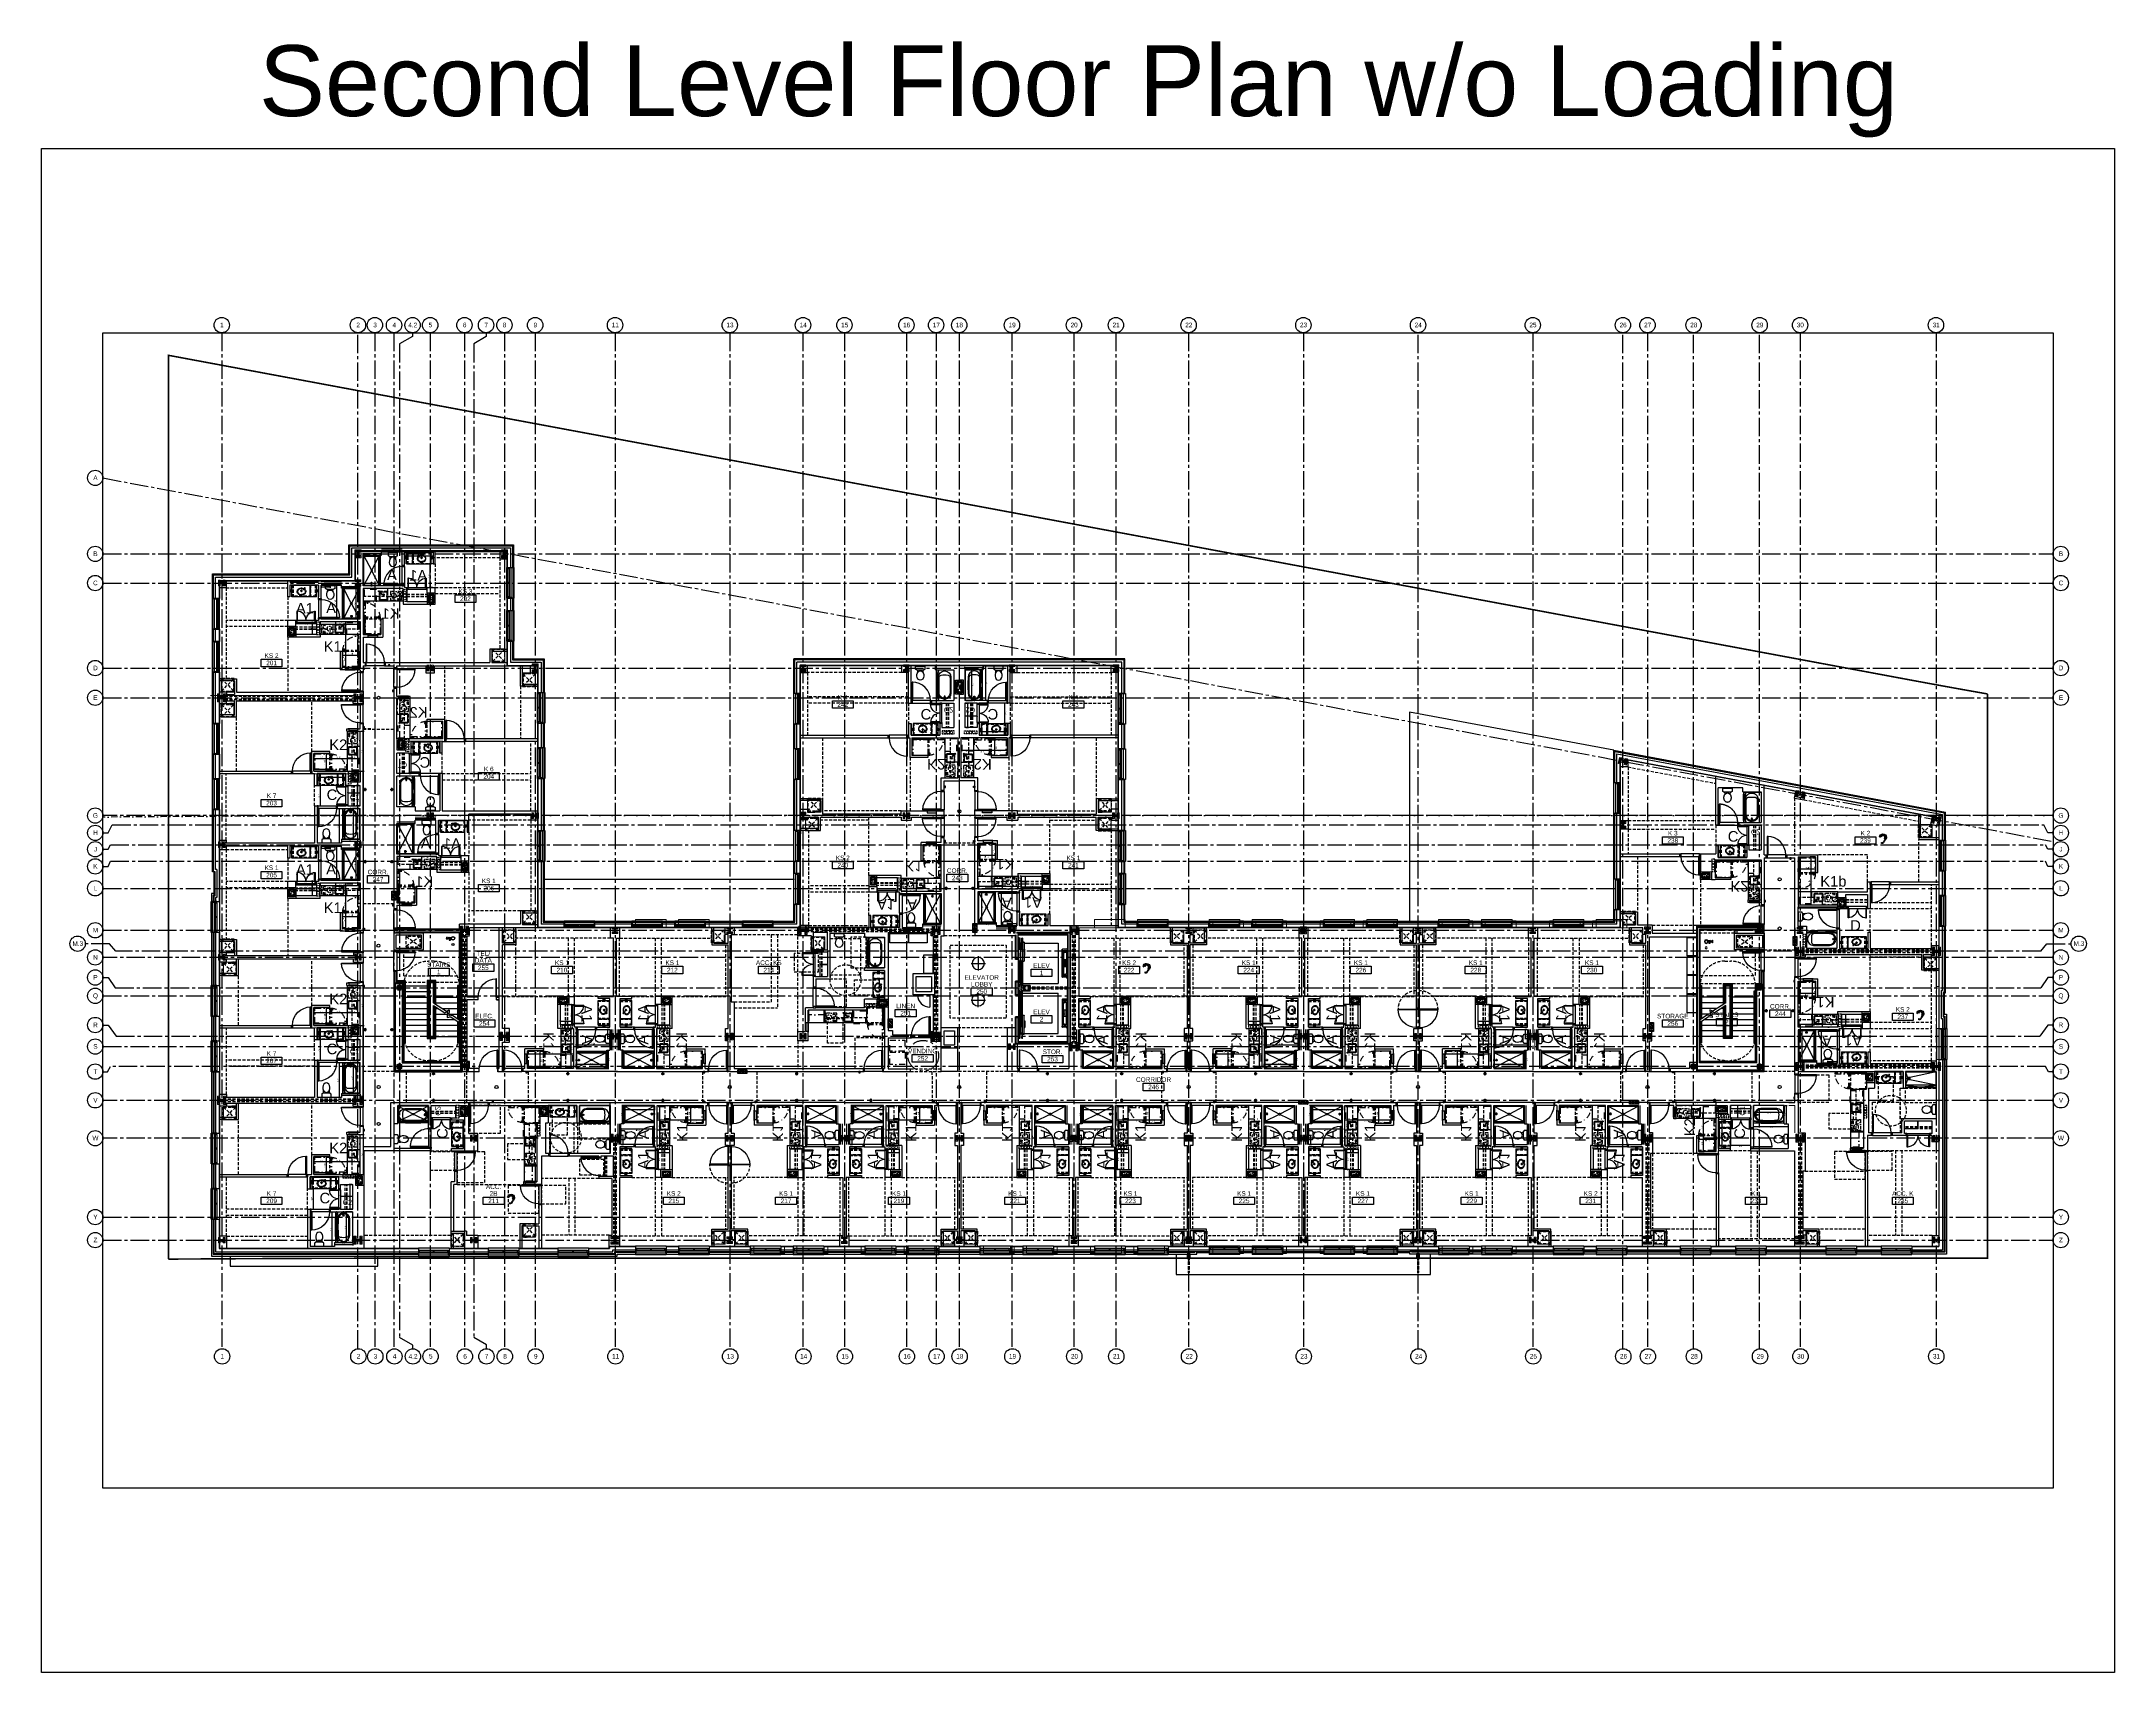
# Model space of a CAD drawing. Header units: inches. Extents: x 12000 to 16048, y 0 to 3185.
import ezdxf
from ezdxf.enums import TextEntityAlignment as Align
from ezdxf.xclip import XClip

# ---------------------------------------------------------------- set-up
doc = ezdxf.new("R2010")
doc.units = ezdxf.units.IN
doc.header["$LTSCALE"] = 48
doc.header["$MEASUREMENT"] = 0
doc.header["$XCLIPFRAME"] = 0
for name, pattern in [('CENTER2', [1.125, 0.75, -0.125, 0.125, -0.125]), ('DASHDOT2', [0.5, 0.25, -0.125, 0, -0.125]), ('HIDDEN', [0.375, 0.25, -0.125]), ('HIDDEN2', [0.1875, 0.125, -0.0625]), ('PHANTOM2', [1.25, 0.625, -0.125, 0.125, -0.125, 0.125, -0.125])]:
    doc.linetypes.add(name, pattern=pattern)
for name, color, linetype in [('_0_Objects', 8, 'Continuous'), ('A-Clng Mtd Light Fixture', 8, 'Continuous'), ('A-Door', 8, 'Continuous'), ('A-Door-Head', 8, 'Continuous'), ('A-Eqpm', 8, 'Continuous'), ('A-Eqpm-NIC', 8, 'DASHDOT2'), ('A-Flor-ADA', 8, 'PHANTOM2'), ('A-Flor-Case', 8, 'Continuous'), ('A-Flor-Case-Hidden', 8, 'HIDDEN2'), ('A-Flor-Evtr', 8, 'Continuous'), ('A-Flor-Hral', 8, 'Continuous'), ('A-Flor-Outline', 8, 'Continuous'), ('A-Flor-Ovhd', 8, 'HIDDEN2'), ('A-Flor-Pfix', 8, 'Continuous'), ('A-Flor-Soffit', 8, 'HIDDEN2'), ('A-Flor-Spcl', 8, 'Continuous'), ('A-Flor-Strs', 8, 'Continuous'), ('A-Flor-Wall Mtd Fixture', 8, 'Continuous'), ('A-Glaz', 8, 'Continuous'), ('A-Glaz-Sill', 8, 'Continuous'), ('A-Grid(3-32)', 8, 'CENTER2'), ('A-HVAC', 8, 'HIDDEN2'), ('A-Roof-Below', 8, 'Continuous'), ('A-Site-Property', 8, 'PHANTOM2'), ('A-Tag-Rm(3-32)', 8, 'Continuous'), ('A-Wall-Full', 8, 'Continuous'), ('A-Wall-Hatch', 8, 'Continuous'), ('A-Wall-Hatch Interior', 8, 'Continuous'), ('S-Grid-Iden', 8, 'Continuous'), ('Zoning Envelope', 8, 'DASHDOT2')]:
    doc.layers.add(name, color=color, linetype=linetype)
doc.layers.add('A-ANNO-NPLT', color=8, linetype='Continuous', plot=False)
for name, color, linetype, lineweight in [('A-Detl-Hatch', 8, 'Continuous', 18), ('S-Detl-Hatch', 8, 'Continuous', 18), ('S-Detl-Wide', 8, 'Continuous', 35)]:
    doc.layers.add(name, color=color, linetype=linetype, lineweight=lineweight)
doc.layers.add('G-Anno-Nplt', color=8, linetype='Continuous', lineweight=18, plot=False)
doc.layers.add('G-Anno-View', color=8, linetype='Continuous', lineweight=18, plot=False)
doc.styles.add('Arial_1', font='arial.ttf', dxfattribs={"height": 0.092206})
doc.styles.add('G1DIM', font='arial.ttf')
doc.styles.get("Standard").update_dxf_attribs({"font": 'arial.ttf'})
doc.dimstyles.new('Aec-Arch-I-96', dxfattribs={"dimscale": 96, "dimtxt": 0.09375, "dimasz": 0.0625, "dimexe": 0.0625, "dimexo": 0.0625, "dimgap": 0.03125, "dimtad": 1, "dimdec": 3, "dimzin": 3, "dimdsep": 46, "dimlunit": 4, "dimtxsty": 'G1DIM', "dimblk": 'ARCHTICK', "dimcen": 0.09375, "dimclrd": 256, "dimclre": 256, "dimclrt": 256, "dimazin": 2, "dimtfac": 0.75, "dimtdec": 3, "dimtix": 1, "dimtmove": 2, "dimatfit": 2, "dimldrblk": 'OPEN90', "dimfxl": 0.0625, "dimtolj": 1, "dimtzin": 0, "dimarcsym": 0})
pattern_1 = [(45, (0, -4.865), (-1.591, 1.591), []), (45, (1.0607, -4.865), (-1.591, 1.591), [])]

# ---------------------------------------------------------------- blocks, each defined once
blk = doc.blocks.new('Otis Elev. Gen 2')
at = {"layer": 'A-Flor-Evtr'}
for p, q in [((-71.9, 13), (-75.9, 13)), ((-75.9, 12.3), (-75.9, 13)), ((-75.9, 12.3), (-75.5, 12)), ((-75.5, 12), (-74.8, 12)), ((-74.6, 11.9), (-74.1, 11.5)), ((-73.7, 12.6), (-74.1, 12.2)), ((-74.1, 12.2), (-74.1, 3.6)), ((-74.1, 3.6), (-73.7, 3.2)), ((-74.1, 3), (-74.1, 3.6)), ((-19.6, 3.1), (-74.1, 3.1)), ((-58.6, 3), (-74.1, 3)), ((-73.7, 12.6), (-71.7, 12.6)), ((-73.7, 3.2), (-72, 3.2)), ((-72, 4.5), (-71.7, 4.5)), ((-72, 3.2), (-72, 4.5)), ((-72, 4.2), (-21.6, 4.2)), ((-71.9, 12.6), (-71.9, 13)), ((-71.7, 10.2), (-71.7, 12.6)), ((-71.7, 6.8), (-71.7, 10.2)), ((-71.7, 4.5), (-71.7, 6.8)), ((-71.6, 10.2), (-71.5, 10.2)), ((-71.5, 6.7), (-71.6, 6.7)), ((-71.5, 4.3), (-69.9, 4.3)), ((-71.4, 10.1), (-71.2, 8.8)), ((-71.2, 8.2), (-71.4, 6.8)), ((-71.1, 8.7), (-70.7, 8.7)), ((-70.7, 8.3), (-71.1, 8.3)), ((-70.7, 8.7), (-70.6, 8.8)), ((-70.6, 8.2), (-70.7, 8.3)), ((-70.6, 8.8), (-69.3, 8.8)), ((-69.3, 8.2), (-70.6, 8.2)), ((-70.2, 9.2), (-69.1, 9.2)), ((-70.2, 9.1), (-70.2, 9.2)), ((-70.2, 9.1), (-69.1, 9.1)), ((-69.1, 7.9), (-70.2, 7.9)), ((-70.2, 7.9), (-70.2, 7.8)), ((-69.1, 7.8), (-70.2, 7.8)), ((-70.1, 9.1), (-69.2, 9.1)), ((-70.1, 8.9), (-70.1, 9.1)), ((-69.2, 8.9), (-70.1, 8.9)), ((-70.1, 8.9), (-70.1, 8.8)), ((-69.3, 8.8), (-70.1, 8.8)), ((-70.1, 8.2), (-69.3, 8.2)), ((-70.1, 8.1), (-70.1, 8.2)), ((-70.1, 8.1), (-69.2, 8.1)), ((-70.1, 7.9), (-70.1, 8.1)), ((-69.2, 7.9), (-70.1, 7.9)), ((-69.9, 9.1), (-69.9, 9.1)), ((-69.9, 7.9), (-69.9, 7.9)), ((-69.9, 4.2), (-69.9, 4.3)), ((-69.5, 9.1), (-69.5, 9.1)), ((-69.5, 7.9), (-69.5, 7.9)), ((-69.2, 9), (-69.3, 8.8)), ((-69.3, 8.8), (-69.2, 8.8)), ((-69.2, 8), (-69.3, 8.2)), ((-69.2, 8.2), (-69.3, 8.2)), ((-69.2, 8.8), (-69, 8.9)), ((-69.2, 8.8), (-69.2, 8.2)), ((-69.2, 8.2), (-69.2, 8.8)), ((-69, 8.1), (-69.2, 8.2)), ((-69.1, 8.2), (-69.1, 8.8)), ((-69, 10.5), (-68.8, 10.5)), ((-69, 10.5), (-69, 9.2)), ((-69, 9), (-69, 8)), ((-69, 8.9), (-69, 8.1)), ((-69, 6.5), (-69, 7.8)), ((-69, 6.5), (-68.8, 6.5)), ((-68.8, 11), (-68.8, 6)), ((-68.7, 11), (-68.7, 6)), ((-68.6, 11.4), (-52.1, 11.4)), ((-68.6, 11.4), (-68.6, 11.2)), ((-67.4, 11.2), (-68.6, 11.2)), ((-68.6, 11.2), (-68.6, 11.2)), ((-67.4, 11.1), (-68.6, 11.1)), ((-68.6, 10.8), (-68.6, 11.1)), ((-68.6, 10.8), (-68.5, 10.8)), ((-68.6, 9.9), (-68.6, 10.8)), ((-68.6, 7.7), (-68.6, 9.2)), ((-68.6, 5.9), (-68.6, 7)), ((-68.5, 5.9), (-68.6, 5.9)), ((-68.6, 5.8), (-52.1, 5.8)), ((-68.6, 5.8), (-68.6, 5.6)), ((-68.6, 5.6), (-52.1, 5.6)), ((-68.5, 10.9), (-68.5, 9.9)), ((-68.5, 9.2), (-68.5, 7.7)), ((-68.5, 7), (-68.5, 6)), ((-67.7, 6), (-66.6, 6)), ((-66.6, 5.9), (-67.6, 5.9)), ((-67.4, 11.2), (-52.1, 11.2)), ((-67.4, 11.1), (-64.7, 11.1)), ((-53.4, 11.8), (-66.6, 11.8)), ((-66.6, 11.8), (-66.6, 11.4)), ((-66.6, 5.8), (-66.6, 6)), ((-66.6, 5.2), (-66.6, 5.6)), ((-66.6, 5.2), (-53.4, 5.2)), ((-53.8, 5.9), (-52.5, 5.9)), ((-53.8, 5.8), (-53.8, 5.9)), ((-19.6, 3), (-53.6, 3)), ((-53, 10.3), (-53.3, 10)), ((-53.3, 10), (-53.3, 7)), ((-53.3, 7), (-53, 6.7)), ((-40.7, 10.3), (-53, 10.3)), ((-53, 6.7), (-40.7, 6.7)), ((-49.1, 11.8), (-52.7, 11.8)), ((-52.7, 5.2), (-49.1, 5.2)), ((-52.3, 6.1), (-52.3, 6.7)), ((-41.6, 11.5), (-52.1, 11.5)), ((-52.1, 10.7), (-52.1, 11.5)), ((-52.1, 10.3), (-52.1, 10.9)), ((-41.6, 10.7), (-52.1, 10.7)), ((-52.1, 10.5), (-52.1, 10.3)), ((-52.1, 6.1), (-52.1, 6.7)), ((-52.1, 6.7), (-52.1, 6.5)), ((-52.1, 6.3), (-41.6, 6.3)), ((-52.1, 6.3), (-52.1, 5.5)), ((-52.1, 5.5), (-41.6, 5.5)), ((-52, 10.6), (-51.9, 10.6)), ((-52, 6.4), (-51.9, 6.4)), ((-51.9, 10.5), (-51.9, 10.3)), ((-51.9, 6.7), (-51.9, 6.5)), ((-49.5, 10.5), (-49.5, 10.3)), ((-49.5, 6.7), (-49.5, 6.5)), ((-49.4, 10.6), (-49.4, 10.6)), ((-49.4, 6.4), (-49.4, 6.4)), ((-49.3, 10.5), (-49.3, 10.3)), ((-49.3, 6.7), (-49.3, 6.5)), ((-49.1, 11.8), (-49.1, 11.5)), ((-49.1, 5.2), (-49.1, 5.5)), ((-46.9, 10.6), (-46.8, 10.6)), ((-46.9, 10.5), (-46.9, 10.3)), ((-46.9, 6.7), (-46.9, 6.5)), ((-46.9, 6.4), (-46.8, 6.4)), ((-46.7, 10.5), (-46.7, 10.3)), ((-46.7, 6.7), (-46.7, 6.5)), ((-41, 11.8), (-44.6, 11.8)), ((-44.6, 11.8), (-44.6, 11.5)), ((-44.6, 5.2), (-44.6, 5.5)), ((-44.6, 5.2), (-41, 5.2)), ((-44.4, 10.5), (-44.4, 10.3)), ((-44.4, 6.7), (-44.4, 6.5)), ((-44.3, 10.6), (-44.2, 10.6)), ((-44.3, 6.4), (-44.2, 6.4)), ((-44.2, 10.5), (-44.2, 10.3)), ((-44.2, 6.7), (-44.2, 6.5)), ((-41.8, 10.6), (-41.7, 10.6)), ((-41.8, 10.5), (-41.8, 10.3)), ((-41.8, 6.7), (-41.8, 6.5)), ((-41.8, 6.4), (-41.7, 6.4)), ((-41.6, 10.7), (-41.6, 11.5)), ((-41.6, 11.4), (-25.1, 11.4)), ((-41.6, 11.2), (-26.2, 11.2)), ((-41.6, 10.9), (-41.6, 10.3)), ((-41.6, 10.5), (-41.6, 10.3)), ((-41.6, 6.7), (-41.6, 6.5)), ((-41.6, 6.7), (-41.6, 6.1)), ((-41.6, 6.3), (-41.6, 5.5)), ((-41.6, 5.8), (-25.1, 5.8)), ((-41.6, 5.6), (-25.1, 5.6)), ((-40.4, 10), (-40.7, 10.3)), ((-40.7, 6.7), (-40.4, 7)), ((-40.4, 7), (-40.4, 10)), ((-27.1, 11.8), (-40.2, 11.8)), ((-40.2, 5.2), (-27.1, 5.2)), ((-26.2, 5.9), (-27.9, 5.9)), ((-27.1, 11.8), (-27.1, 11.4)), ((-27.1, 11.2), (-27.1, 11)), ((-26, 11.1), (-27.1, 11.1)), ((-26, 11), (-27.1, 11)), ((-27.1, 5.2), (-27.1, 5.6)), ((-25.1, 11.2), (-26.2, 11.2)), ((-26.2, 11.2), (-26.2, 11.1)), ((-25.1, 11.1), (-26.2, 11.1)), ((-26.2, 5.9), (-25.1, 5.9)), ((-25.3, 6), (-25.1, 6)), ((-25.1, 11.1), (-25.2, 11.1)), ((-25.2, 9.9), (-25.2, 11)), ((-25.2, 7.7), (-25.2, 9.2)), ((-25.2, 6), (-25.2, 7)), ((-25.1, 11.4), (-25.1, 11.2)), ((-25.1, 11.2), (-25.1, 11.2)), ((-25.1, 9.9), (-25.1, 11.1)), ((-25.1, 7.7), (-25.1, 9.2)), ((-25.1, 6.2), (-25.1, 7)), ((-25.1, 5.8), (-25.1, 5.6)), ((-25, 6), (-25, 11)), ((-24.8, 6), (-24.8, 11)), ((-24.7, 10.5), (-24.8, 10.5)), ((-24.7, 6.5), (-24.8, 6.5)), ((-24.7, 10.5), (-24.7, 9.2)), ((-24.7, 8), (-24.7, 9)), ((-24.7, 8.1), (-24.7, 8.9)), ((-24.7, 6.5), (-24.7, 7.8)), ((-24.6, 9.2), (-23.5, 9.2)), ((-24.6, 9.1), (-23.5, 9.1)), ((-24.6, 8.9), (-24.5, 8.8)), ((-24.6, 8.1), (-24.5, 8.2)), ((-23.5, 7.9), (-24.6, 7.9)), ((-23.5, 7.8), (-24.6, 7.8)), ((-24.5, 9.1), (-23.5, 9.1)), ((-24.5, 9), (-24.4, 8.8)), ((-24.5, 8.8), (-24.5, 8.2)), ((-24.5, 8.8), (-24.5, 8.2)), ((-24.5, 8), (-24.4, 8.2)), ((-23.5, 7.9), (-24.5, 7.9)), ((-23.5, 8.9), (-24.4, 8.9)), ((-23.6, 8.8), (-24.4, 8.8)), ((-24.4, 8.8), (-23.1, 8.8)), ((-24.4, 8.8), (-24.4, 8.8)), ((-24.4, 8.2), (-24.4, 8.8)), ((-24.4, 8.2), (-24.4, 8.2)), ((-23.1, 8.2), (-24.4, 8.2)), ((-24.4, 8.2), (-23.6, 8.2)), ((-24.4, 8.1), (-23.5, 8.1)), ((-24.2, 9.1), (-24.2, 9.1)), ((-24.2, 7.9), (-24.2, 7.9)), ((-23.8, 9.1), (-23.8, 9.1)), ((-23.8, 7.9), (-23.8, 7.9)), ((-22.2, 4.3), (-23.8, 4.3)), ((-23.8, 4.2), (-23.8, 4.3)), ((-23.5, 8.9), (-23.6, 8.8)), ((-23.5, 8.1), (-23.6, 8.2)), ((-23.5, 9.1), (-23.5, 9.2)), ((-23.5, 9.1), (-23.5, 8.9)), ((-23.5, 8.1), (-23.5, 7.9)), ((-23.5, 7.9), (-23.5, 7.8)), ((-23.1, 8.8), (-23, 8.7)), ((-23, 8.3), (-23.1, 8.2)), ((-23, 8.7), (-22.5, 8.7)), ((-22.5, 8.3), (-23, 8.3)), ((-22.4, 8.8), (-22.3, 10.1)), ((-22.3, 6.8), (-22.4, 8.2)), ((-22.2, 10.2), (-22, 10.2)), ((-22, 6.7), (-22.2, 6.7)), ((-19.9, 12.6), (-22, 12.6)), ((-22, 12.6), (-22, 10.2)), ((-22, 10.2), (-22, 6.8)), ((-22, 6.8), (-22, 4.5)), ((-22, 4.5), (-21.6, 4.5)), ((-21.8, 13), (-17.8, 13)), ((-21.8, 12.6), (-21.8, 13)), ((-21.6, 4.2), (-21.6, 4.5)), ((-21.6, 3.2), (-21.6, 4.5)), ((-19.9, 3.2), (-21.6, 3.2)), ((-19.6, 12.2), (-19.9, 12.6)), ((-19.6, 12.2), (-19.6, 3.6)), ((-19.1, 11.9), (-19.6, 11.5)), ((-19.6, 3), (-19.6, 3.6)), ((-18.1, 12), (-18.8, 12)), ((-17.8, 12.3), (-18.1, 12)), ((-17.8, 12.3), (-17.8, 13)), ((-86.2, -71.4), (-86.2, -5.2)), ((-86.2, -5.2), (-7.5, -5.2)), ((-7.5, -74.6), (-7.5, -5.2)), ((-96, -74.6), (-96, -75.5)), ((-96, -74.6), (-5.3, -74.6)), ((-96, -75.5), (-95.7, -75.8)), ((-95.8, -76), (-95.8, -75.7)), ((-73.4, -76), (-95.8, -76)), ((-92.6, -75.8), (-95.7, -75.8)), ((-95.7, -82.7), (-95.7, -79.3)), ((-95.7, -79.3), (-95.6, -79.3)), ((-95.6, -79.3), (-95.6, -82.7)), ((-95.5, -79.7), (-95.6, -79.7)), ((-95.6, -79.8), (-95.5, -79.8)), ((-95.5, -79.7), (-95.5, -82.3)), ((-95.3, -79.5), (-95.3, -79.5)), ((-95.3, -79.5), (-95.1, -79.5)), ((-95.3, -79.5), (-73.4, -79.5)), ((-95.1, -79.5), (-95.1, -79.6)), ((-95.1, -79.6), (-95.1, -82.5)), ((-73.4, -79.6), (-95.1, -79.6)), ((-94, -77), (-94, -76)), ((-94, -77), (-93.9, -77)), ((-93.9, -77), (-93.9, -76)), ((-92.6, -75.8), (-92.5, -75.7)), ((-92.5, -75.7), (-92.4, -75.8)), ((-88, -71.4), (-88, -74.6)), ((-88, -71.4), (-50.9, -71.4)), ((-88, -76), (-88, -76.4)), ((-88, -76.4), (-86, -76.4)), ((-87.3, -71.4), (-87.3, -74.6)), ((-86, -78.2), (-86, -76)), ((-86, -76), (-86, -78.4)), ((-86, -78.2), (-86, -78.2)), ((-86, -78.4), (-73.4, -78.4)), ((-74.5, -71.3), (-74.5, -70.4)), ((-74.5, -71.3), (-74.5, -70.4)), ((-74.4, -70.3), (-74.4, -70.3)), ((-74.4, -71.4), (-74.4, -70.3)), ((-62, -70.3), (-74.4, -70.3)), ((-73.7, -71.4), (-74.4, -71.4)), ((-74.4, -71.4), (-62, -71.4)), ((-73.7, -71.4), (-73.7, -71.4)), ((-73.4, -75.1), (-73.4, -78.4)), ((-73.4, -75.1), (-4.9, -75.1)), ((-4.9, -78.4), (-73.4, -78.4)), ((-73.4, -79.4), (-73.4, -82.7)), ((-73.4, -79.4), (-4.9, -79.4)), ((-61.4, -79.4), (-66.4, -79.4)), ((-62, -70.3), (-62, -70.3)), ((-62, -71.4), (-62, -70.3)), ((-61.9, -70.4), (-61.9, -71.3)), ((-51.5, -75.1), (-52, -76.4)), ((-52, -76.4), (-8, -76.4)), ((-8, -75.1), (-51.5, -75.1)), ((-50.8, -74.6), (-50.8, -71.5)), ((-8, -76.4), (-8, -75.1)), ((-5.5, -76), (-8, -76)), ((-7.8, -76), (-7.8, -77.4)), ((-7.7, -76), (-7.7, -77.4)), ((-7.6, -77.5), (-6, -77.5)), ((-7.6, -77.5), (-6, -77.5)), ((-6, -76.1), (-6, -76.1)), ((-6, -76.1), (-6, -76.4)), ((-6, -76.1), (-6, -76.4)), ((-5.9, -76), (-5.9, -76.1)), ((-5.9, -77.4), (-5.9, -76.1)), ((-5.9, -77.4), (-5.9, -76.1)), ((-5.8, -77.2), (-5.9, -77.2)), ((-5.8, -76), (-5.8, -77.2)), ((-5.8, -77.2), (-5.4, -77.2)), ((-5.5, -75.8), (-5.3, -75.5)), ((-5.5, -76), (-5.5, -75.7)), ((-5.2, -77), (-5.4, -77.2)), ((-5.3, -74.6), (-5.3, -75.5)), ((-5.2, -77), (-5.2, -75.1)), ((-4.9, -75.1), (-4.9, -78.4)), ((-4.9, -79.4), (-4.9, -82.7)), ((-4.9, -79.5), (-3.6, -79.5)), ((-3.8, -79.6), (-4.9, -79.6)), ((-3.6, -79.5), (-3.8, -79.5)), ((-3.8, -79.5), (-3.8, -79.6)), ((-3.8, -79.6), (-3.8, -82.5)), ((-3.7, -59.5), (-3.7, -76)), ((-3.7, -59.5), (1.3, -59.5)), ((-3.7, -60), (1.3, -60)), ((-3.7, -76.5), (-3.7, -76)), ((-2.7, -76), (-3.7, -76)), ((-2.7, -76.5), (-3.7, -76.5)), ((-3.6, -79.5), (-3.6, -79.5)), ((-3.4, -79.7), (-3.3, -79.7)), ((-3.4, -79.7), (-3.4, -82.3)), ((-3.3, -79.8), (-3.4, -79.8)), ((-3.2, -79.3), (-3.3, -79.3)), ((-3.3, -82.7), (-3.3, -79.3)), ((-3.2, -76.5), (-3.2, -59.5)), ((-3.2, -79.3), (-3.2, -82.7)), ((-2.7, -59.5), (-2.7, -76)), ((-2.7, -76.5), (-2.7, -76)), ((-2.7, -76), (1.3, -76)), ((-2.7, -76.5), (1.3, -76.5)), ((1.3, -59.5), (1.3, -60)), ((1.3, -76), (1.3, -76.5)), ((-97.6, -82.9), (-97.6, -83)), ((-97.6, -82.9), (-95.9, -82.9)), ((-73.4, -82.5), (-95.3, -82.5)), ((-93.8, -82.6), (-95.3, -82.6)), ((-93.8, -82.6), (-93.8, -82.5)), ((-4.9, -82.7), (-73.4, -82.7)), ((-52, -81.4), (-52, -82.7)), ((-8, -81.4), (-52, -81.4)), ((-8, -82.7), (-8, -81.4)), ((-5.1, -82.6), (-5.1, -82.5)), ((-3.6, -82.6), (-5.1, -82.6)), ((-3.6, -82.5), (-4.9, -82.5)), ((-3, -82.9), (-1.3, -82.9)), ((-1.3, -82.9), (-1.3, -83))]:
    blk.add_line(p, q, dxfattribs=at)
at = {"layer": 'A-Flor-Evtr', "linetype": 'HIDDEN2'}
blk.add_line((0, 13.5), (0, -83), dxfattribs=at)
at = {"layer": 'A-Flor-Evtr'}
for centre, radius, start, end in [((-74.8, 11.6), 0.394, 45, 90), ((-71.5, 4.5), 0.365, 180, 270), ((-71.6, 10.2), 0.0394, 90, 180), ((-71.6, 6.8), 0.0394, 180, 270), ((-71.5, 4.5), 0.197, 180, 270), ((-71.5, 10.1), 0.118, 4.6316, 90), ((-71.5, 6.9), 0.118, 270, 355.3684), ((-71.1, 8.8), 0.126, 184.6316, 270), ((-71.1, 8.2), 0.126, 90, 175.3684), ((-69.2, 8.9), 0.19, 0, 90), ((-69.2, 8.9), 0.125, 0, 90), ((-69.2, 8.1), 0.19, 270, 0), ((-69.2, 8.1), 0.125, 270, 0), ((-69.1, 9), 0.238, 0, 90), ((-69.1, 9), 0.118, 0, 90), ((-69.1, 8), 0.238, 270, 0), ((-69.1, 8), 0.118, 270, 0), ((-68.6, 11), 0.241, 90, 180), ((-68.6, 6), 0.241, 180, 270), ((-68.6, 11), 0.118, 90, 180), ((-68.6, 6), 0.118, 180, 270), ((-52.5, 10.9), 0.376, 0, 90), ((-52.5, 6.1), 0.376, 270, 0), ((-52.5, 6.1), 0.197, 270, 0), ((-52, 10.5), 0.0591, 90, 180), ((-52, 6.5), 0.0591, 180, 270), ((-51.9, 10.5), 0.0591, 360, 90), ((-51.8, 10.5), 0.0591, 180, 273.6144), ((-51.8, 6.5), 0.0591, 86.3856, 180), ((-51.9, 6.5), 0.0591, 270, 0), ((-50.7, -7.3), 17.7, 86.3856, 93.6144), ((-50.7, 24.2), 17.7, 266.3856, 273.6144), ((-49.6, 10.5), 0.0591, 266.3856, 360), ((-49.6, 6.5), 0.0591, 0, 93.6144), ((-49.4, 10.5), 0.0591, 90, 180), ((-49.4, 6.5), 0.0591, 180, 270), ((-49.4, 10.5), 0.0591, 360, 90), ((-49.4, 6.5), 0.0591, 270, 0), ((-49.2, 10.5), 0.0591, 180, 273.6144), ((-49.2, 6.5), 0.0591, 86.3856, 180), ((-48.1, -7.3), 17.7, 86.3856, 93.6144), ((-48.1, 24.2), 17.7, 266.3856, 273.6144), ((-47, 10.5), 0.0591, 266.3856, 360), ((-47, 6.5), 0.0591, 0, 93.6144), ((-46.9, 10.5), 0.0591, 90, 180), ((-46.9, 6.5), 0.0591, 180, 270), ((-46.8, 10.5), 0.0591, 360, 90), ((-46.8, 6.5), 0.0591, 270, 0), ((-46.7, 10.5), 0.0591, 180, 273.6144), ((-45.6, -7.3), 17.7, 86.3856, 93.6144), ((-45.6, 24.2), 17.7, 266.3856, 273.6144), ((-46.7, 6.5), 0.0591, 86.3856, 180), ((-44.3, 10.5), 0.0591, 90, 180), ((-44.4, 10.5), 0.0591, 266.3856, 360), ((-44.4, 6.5), 0.0591, 0, 93.6144), ((-44.3, 6.5), 0.0591, 180, 270), ((-44.2, 10.5), 0.0591, 360, 90), ((-44.1, 10.5), 0.0591, 180, 273.6144), ((-44.1, 6.5), 0.0591, 86.3856, 180), ((-44.2, 6.5), 0.0591, 270, 0), ((-43, -7.3), 17.7, 86.3856, 93.6144), ((-43, 24.2), 17.7, 266.3856, 273.6144), ((-41.9, 10.5), 0.0591, 266.3856, 360), ((-41.9, 6.5), 0.0591, 0, 93.6144), ((-41.8, 10.5), 0.0591, 90, 180), ((-41.8, 6.5), 0.0591, 180, 270), ((-41.7, 10.5), 0.0591, 360, 90), ((-41.7, 6.5), 0.0591, 270, 0), ((-41.2, 10.9), 0.376, 90, 180), ((-41.2, 6.1), 0.376, 180, 270), ((-25.1, 11), 0.241, 0, 90), ((-25.1, 11), 0.118, 0, 90), ((-25.1, 6), 0.241, 270, 0), ((-25.1, 6), 0.118, 270, 0), ((-24.6, 9), 0.238, 90, 180), ((-24.6, 8), 0.238, 180, 270), ((-24.5, 8.9), 0.19, 90, 180), ((-24.6, 9), 0.118, 90, 180), ((-24.5, 8.1), 0.19, 180, 270), ((-24.6, 8), 0.118, 180, 270), ((-24.5, 8.9), 0.125, 90, 180), ((-24.5, 8.1), 0.125, 180, 270), ((-22.5, 8.8), 0.126, 270, 355.3684), ((-22.5, 8.2), 0.126, 4.6316, 90), ((-22.2, 10.1), 0.118, 90, 175.3684), ((-22.2, 6.9), 0.118, 184.6316, 270), ((-22.2, 4.5), 0.365, 270, 0), ((-22.2, 4.5), 0.197, 270, 0), ((-22, 10.2), 0.0394, 0, 90), ((-22, 6.8), 0.0394, 270, 0), ((-18.8, 11.6), 0.394, 90, 135), ((-95.3, -79.7), 0.276, 90, 180), ((-95.3, -79.7), 0.197, 90, 180), ((-74.4, -70.4), 0.119, 90, 180), ((-74.4, -70.4), 0.0591, 90, 180), ((-74.4, -71.3), 0.119, 180, 270), ((-74.4, -71.3), 0.0591, 180, 270), ((-62, -70.4), 0.119, 0, 90), ((-62, -71.3), 0.119, 270, 0), ((-50.9, -71.5), 0.111, 0, 90), ((-7.6, -77.4), 0.111, 180, 270), ((-7.6, -77.4), 0.063, 180, 270), ((-6, -76.1), 0.0886, 0, 180), ((-6, -76.1), 0.0408, 0, 180), ((-6, -77.4), 0.111, 270, 0), ((-6, -77.4), 0.063, 270, 0), ((-6, -76), 0.133, 303.3328, 318.0445), ((-3.6, -79.7), 0.276, 0, 90), ((-3.6, -79.7), 0.197, 0, 90), ((-95.9, -82.7), 0.315, 270, 0), ((-95.9, -82.7), 0.197, 270, 0), ((-95.3, -82.3), 0.276, 180, 270), ((-95.3, -82.3), 0.197, 180, 270), ((-3.6, -82.3), 0.276, 270, 0), ((-3.6, -82.3), 0.197, 270, 0), ((-3, -82.7), 0.315, 180, 270), ((-3, -82.7), 0.197, 180, 270)]:
    blk.add_arc(centre, radius, start, end, dxfattribs=at)
at = {"layer": 'A-Wall-Full'}
for p, q in [((-102, -83), (-102, 13.5)), ((-102, 13.5), (2, 13.5)), ((-54, -83), (-102, -83)), ((-54, -83), (-54, -88.2)), ((2, -83), (-12, -83)), ((-12, -83), (-12, -88.2))]:
    blk.add_line(p, q, dxfattribs=at)
blk = doc.blocks.new('Elev-otis gen2')
at = {"layer": 'A-Wall-Full'}
for points in [[(4, -107), (4, -4)], [(9.2, -2), (218.3, -2)], [(222.5, -4), (222.5, -109), (169.3, -109)], [(57.2, -109), (9, -109)], [(127.3, -109), (99.2, -109)]]:
    blk.add_lwpolyline(points, dxfattribs=at)
at = {"layer": 'A-Wall-Hatch Interior'}
for p, q in [((4.6, -107), (4.6, -4)), ((218.3, -6.3), (8.2, -6.3)), ((8.2, -6.3), (8.2, -104.8)), ((9.2, -2.6), (218.3, -2.6)), ((218.3, -104.8), (218.3, -6.3)), ((221.9, -4), (221.9, -108.4)), ((8.2, -104.8), (56.6, -104.8)), ((56.6, -108.4), (9, -108.4)), ((56.6, -108.4), (56.6, -103.8)), ((99.9, -104.8), (126.6, -104.8)), ((169.9, -108.4), (169.9, -103.8)), ((169.9, -104.8), (218.3, -104.8)), ((221.9, -108.4), (169.9, -108.4))]:
    blk.add_line(p, q, dxfattribs=at)
for points in [[(5.2, -107), (5.2, -4)], [(9.2, -3.2), (218.3, -3.2)], [(221.3, -4), (221.3, -107.8), (170.5, -107.8), (170.5, -104.8)], [(56, -104.8), (56, -107.8), (9, -107.8)], [(126.6, -103.8), (126.6, -108.4), (99.9, -108.4), (99.9, -103.8)], [(126, -104.8), (126, -107.8), (100.5, -107.8), (100.5, -104.8)]]:
    blk.add_lwpolyline(points, dxfattribs=at)
blk.add_blockref('Otis Elev. Gen 2', (111.2, -20.8))
at = {"xscale": -1}
blk.add_blockref('Otis Elev. Gen 2', (115.2, -20.8), dxfattribs=at)
blk = doc.blocks.new('EXTERIOR WINDOW')
at = {"layer": 'A-Glaz'}
for p, q in [((3829.8, -10349.7), (3856.3, -10349.7)), ((3829.8, -10350.7), (3856.3, -10350.7)), ((3829.8, -10351.7), (3884.8, -10351.7)), ((3858.3, -10349.7), (3884.8, -10349.7)), ((3858.3, -10350.7), (3884.8, -10350.7))]:
    blk.add_line(p, q, dxfattribs=at)
for points in [[(3829.8, -10349.7), (3829.8, -10347.2), (3827.3, -10347.2), (3827.3, -10355.7), (3828.3, -10355.7), (3828.3, -10351.7), (3829.8, -10351.7), (3829.8, -10350.7), (3828.8, -10350.7), (3828.8, -10349.7), (3829.8, -10349.7)], [(3884.8, -10349.7), (3884.8, -10347.2), (3887.3, -10347.2), (3887.3, -10355.7), (3886.3, -10355.7), (3886.3, -10351.7), (3884.8, -10351.7), (3884.8, -10350.7), (3885.8, -10350.7), (3885.8, -10349.7), (3884.8, -10349.7)]]:
    blk.add_lwpolyline(points, dxfattribs=at)
blk.add_lwpolyline([(3858.3, -10347.2), (3856.3, -10347.2), (3856.3, -10351.7), (3858.3, -10351.7)], close=True, dxfattribs=at)
at = {"layer": 'A-Glaz-Sill'}
for p, q in [((3887.3, -10342.4), (3827.3, -10342.4)), ((3828.3, -10355.7), (3886.3, -10355.7)), ((3884.8, -10347.2), (3829.8, -10347.2))]:
    blk.add_line(p, q, dxfattribs=at)
blk.add_lwpolyline([(3827.3, -10355.7), (3827.3, -10358.7), (3887.3, -10358.7), (3887.3, -10355.7)], dxfattribs=at)
blk = doc.blocks.new('EXTERIOR WINDOW 3')
at = {"layer": 'A-Glaz'}
for p, q in [((5693, -8445.8), (5693, -8419.3)), ((5694, -8445.8), (5694, -8419.3)), ((5695, -8474.2), (5695, -8419.3)), ((5693, -8474.2), (5693, -8447.8)), ((5694, -8474.2), (5694, -8447.8))]:
    blk.add_line(p, q, dxfattribs=at)
for points in [[(5693, -8419.3), (5690.5, -8419.3), (5690.5, -8416.8), (5699, -8416.8), (5699, -8417.8), (5695, -8417.8), (5695, -8419.3), (5694, -8419.3), (5694, -8418.3), (5693, -8418.3), (5693, -8419.3)], [(5693, -8474.2), (5690.5, -8474.2), (5690.5, -8476.8), (5699, -8476.8), (5699, -8475.7), (5695, -8475.7), (5695, -8474.2), (5694, -8474.2), (5694, -8475.2), (5693, -8475.2), (5693, -8474.2)]]:
    blk.add_lwpolyline(points, dxfattribs=at)
blk.add_lwpolyline([(5690.5, -8445.8), (5690.5, -8447.8), (5695, -8447.8), (5695, -8445.8)], close=True, dxfattribs=at)
at = {"layer": 'A-Glaz-Sill'}
for p, q in [((5689.1, -8416.8), (5689.1, -8476.8)), ((5690.5, -8419.3), (5690.5, -8474.2)), ((5699, -8475.7), (5699, -8417.8))]:
    blk.add_line(p, q, dxfattribs=at)
blk.add_lwpolyline([(5699, -8476.8), (5703.1, -8476.8), (5703.1, -8416.8), (5699, -8416.8)], dxfattribs=at)
blk = doc.blocks.new('EXTERIOR WINDOW 4')
at = {"layer": 'A-Glaz'}
for p, q in [((3139.6, -8499), (3194.6, -8499)), ((3139.6, -8500), (3166.1, -8500)), ((3168.1, -8500), (3194.6, -8500)), ((3139.6, -8501), (3166.1, -8501)), ((3168.1, -8501), (3194.6, -8501))]:
    blk.add_line(p, q, dxfattribs=at)
for points in [[(3139.6, -8501), (3139.6, -8503.5), (3137.1, -8503.5), (3137.1, -8495), (3138.1, -8495), (3138.1, -8499), (3139.6, -8499), (3139.6, -8500), (3138.6, -8500), (3138.6, -8501), (3139.6, -8501)], [(3194.6, -8501), (3194.6, -8503.5), (3197.1, -8503.5), (3197.1, -8495), (3196.1, -8495), (3196.1, -8499), (3194.6, -8499), (3194.6, -8500), (3195.6, -8500), (3195.6, -8501), (3194.6, -8501)]]:
    blk.add_lwpolyline(points, dxfattribs=at)
blk.add_lwpolyline([(3168.1, -8503.5), (3166.1, -8503.5), (3166.1, -8499), (3168.1, -8499)], close=True, dxfattribs=at)
at = {"layer": 'A-Glaz-Sill'}
for p, q in [((3138.1, -8495), (3196.1, -8495)), ((3197.1, -8506.1), (3137.1, -8506.1)), ((3194.6, -8503.5), (3139.6, -8503.5))]:
    blk.add_line(p, q, dxfattribs=at)
blk.add_lwpolyline([(3137.1, -8495), (3137.1, -8492), (3197.1, -8492), (3197.1, -8495)], dxfattribs=at)
blk = doc.blocks.new('EXTERIOR WINDOW-2')
at = {"layer": 'A-Glaz'}
for p, q in [((10575, -9214.5), (10601.5, -9214.5)), ((10575, -9215.5), (10601.5, -9215.5)), ((10575, -9216.5), (10630, -9216.5)), ((10603.5, -9214.5), (10630, -9214.5)), ((10603.5, -9215.5), (10630, -9215.5))]:
    blk.add_line(p, q, dxfattribs=at)
for points in [[(10575, -9214.5), (10575, -9212), (10572.5, -9212), (10572.5, -9220.5), (10573.5, -9220.5), (10573.5, -9216.5), (10575, -9216.5), (10575, -9215.5), (10574, -9215.5), (10574, -9214.5), (10575, -9214.5)], [(10630, -9214.5), (10630, -9212), (10632.5, -9212), (10632.5, -9220.5), (10631.5, -9220.5), (10631.5, -9216.5), (10630, -9216.5), (10630, -9215.5), (10631, -9215.5), (10631, -9214.5), (10630, -9214.5)]]:
    blk.add_lwpolyline(points, dxfattribs=at)
blk.add_lwpolyline([(10603.5, -9212), (10601.5, -9212), (10601.5, -9216.5), (10603.5, -9216.5)], close=True, dxfattribs=at)
at = {"layer": 'A-Glaz-Sill'}
for p, q in [((10632.5, -9209.4), (10572.5, -9209.4)), ((10573.5, -9220.5), (10631.5, -9220.5)), ((10630, -9212), (10575, -9212))]:
    blk.add_line(p, q, dxfattribs=at)
blk.add_lwpolyline([(10572.5, -9220.5), (10572.5, -9223.5), (10632.5, -9223.5), (10632.5, -9220.5)], dxfattribs=at)
blk = doc.blocks.new('Door 36in')
blk.add_lwpolyline([(0, 36), (1.5, 36), (1.5, 0), (0, 0)], close=True)
blk.add_arc((0, 0), 36, 0, 90)
blk = doc.blocks.new('A$C6DF4342F')
at = {"layer": 'A-HVAC'}
for p, q in [((3.9, 6.1), (31.9, -13.9)), ((3.9, -13.9), (31.9, 6.1))]:
    blk.add_line(p, q, dxfattribs=at)
blk.add_lwpolyline([(3.9, 6.1), (31.9, 6.1), (31.9, -13.9), (3.9, -13.9)], close=True, dxfattribs=at)
blk = doc.blocks.new('stand-pipe')
for p, q in [((9.8, -24.3), (14.2, -24.3)), ((13.8, -16.8), (15.5, -16.8)), ((13.9, -19.3), (15.5, -19.3)), ((15.5, -19.3), (15.5, -16.8))]:
    blk.add_line(p, q)
for points in [[(9.5, -23.7), (14.5, -23.7)], [(10.2, -19.6), (10.1, -19.6), (10.3, -16.6)], [(10.1, -19.1), (12, -19.1)], [(10.1, -20), (10.1, -19.7), (12, -19.7)], [(11.3, -20.1), (10.1, -20), (12, -20)], [(10.2, -19.7), (10.2, -19.6)], [(10.2, -19.6), (12, -19.6)], [(10.3, -16.6), (10.8, -16.5), (12, -16.5)], [(10.3, -16.6), (12, -16.6)], [(10.8, -16.5), (10.8, -15.3)], [(11.3, -21.9), (11.3, -20.1), (12, -20.1)], [(11.3, -20.7), (12, -20.7)], [(11.5, -22.5), (12, -22.5)], [(11.5, -24.3), (11.5, -24.4), (12, -24.4)], [(11.7, -23.6), (12, -23.6)], [(13.7, -16.6), (13.2, -16.5), (12, -16.5)], [(13.7, -16.6), (12, -16.6)], [(13.9, -19.1), (12, -19.1)], [(13.8, -19.6), (12, -19.6)], [(13.9, -20), (13.9, -19.7), (12, -19.7)], [(12.7, -20.1), (13.9, -20), (12, -20)], [(12.7, -21.9), (12.7, -20.1), (12, -20.1)], [(12.7, -20.7), (12, -20.7)], [(12.5, -22.5), (12, -22.5)], [(12.3, -23.6), (12, -23.6)], [(12.5, -24.3), (12.5, -24.4), (12, -24.4)], [(13.2, -16.5), (13.2, -15.3)], [(13.8, -19.6), (13.9, -19.6), (13.7, -16.6)], [(13.8, -19.7), (13.8, -19.6)]]:
    blk.add_lwpolyline(points)
for points in [[(11.7, -23.7), (11.7, -23.6), (11.5, -23.6), (11.5, -22.5), (11.3, -22.5, -0.214855), (11, -22.4), (11, -21.9), (12, -21.9)], [(11.6, -24.4, 0.424993), (12, -24.8, 0.928807)], [(12.3, -23.7), (12.3, -23.6), (12.5, -23.6), (12.5, -22.5), (12.7, -22.5, 0.214855), (13, -22.4), (13, -21.9), (12, -21.9)], [(12.4, -24.4, -0.424993), (12, -24.8, -0.928807)]]:
    blk.add_lwpolyline(points, format="xyb")
for centre, radius in [((12, -12), 3.5), ((12, -12), 3), ((24, -12), 2.06)]:
    blk.add_circle(centre, radius)
for centre, start, end in [((10.1, -23.7), 173.8478, 239.132), ((13.9, -23.7), 300.868, 6.1522)]:
    blk.add_arc(centre, 0.649, start, end)
at = {"layer": 'Defpoints'}
blk.add_point((0, 0), dxfattribs=at)
blk = doc.blocks.new('st clearance 1')
at = {"linetype": 'HIDDEN2'}
blk.add_line((19.5, 48.5), (30.5, 48.5), dxfattribs=at)
for centre, start, end in [((19.5, 0), 90, 178.2277), ((30.5, 0), 1.7723, 90)]:
    blk.add_arc(centre, 48.5, start, end, dxfattribs=at)
blk = doc.blocks.new('st 3rd 4th left')
at = {"layer": 'A-Flor-Hral'}
for p, q in [((-13.4, 158), (3, 158)), ((-13.4, 156.5), (1.5, 156.5)), ((1.5, 156.5), (1.5, 38)), ((3, 158), (3, 36.5)), ((62.5, 158), (45.5, 158)), ((45.5, 158), (45.5, 44.8)), ((61, 156.5), (47, 156.5)), ((47, 156.5), (47, 46.2)), ((59.5, 155), (48.5, 155)), ((48.5, 155), (48.5, 47.8)), ((58, 153.5), (50, 153.5)), ((50, 153.5), (50, 49.2)), ((58, 114.5), (58, 153.5)), ((59.5, 113.5), (59.5, 155)), ((61, 112.5), (61, 156.5)), ((62.5, 111.5), (62.5, 158)), ((105, 148.5), (105, 83.5)), ((108, 148.5), (105, 148.5)), ((106.5, 147), (106.5, 82.4)), ((108, 147), (106.5, 147)), ((58, 49.2), (58, 109.2)), ((59.5, 47.8), (59.5, 108.2)), ((61, 46.2), (61, 107.2)), ((62.5, 44.8), (62.5, 106.2)), ((45.5, 44.8), (62.5, 44.8)), ((47, 46.2), (61, 46.2)), ((48.5, 47.8), (59.5, 47.8)), ((50, 49.2), (58, 49.2)), ((105, 78), (105, 36.5)), ((106.5, 77), (106.5, 38)), ((0, 38), (1.5, 38)), ((0, 36.5), (3, 36.5)), ((105, 36.5), (108, 36.5)), ((106.5, 38), (108, 38))]:
    blk.add_line(p, q, dxfattribs=at)
for points in [[(58, 114.5), (83.1, 98), (88.7, 100.8), (87.9, 89.1), (94.9, 90.5), (108, 81.4)], [(58, 109.2), (79.9, 94.8), (85.4, 97.6), (84.7, 85.8), (91.7, 87.2), (108, 75.9)]]:
    blk.add_lwpolyline(points, dxfattribs=at)
at = {"layer": 'A-Flor-Strs'}
for p, q in [((0, 147.5), (1.5, 147.5)), ((0, 136.5), (1.5, 136.5)), ((0, 125.5), (1.5, 125.5)), ((3, 147.5), (45.5, 147.5)), ((3, 136.5), (45.5, 136.5)), ((3, 125.5), (45.5, 125.5)), ((47, 147.5), (48.5, 147.5)), ((47, 136.5), (48.5, 136.5)), ((47, 125.5), (48.5, 125.5)), ((59.5, 125.5), (61, 125.5)), ((62.5, 125.5), (105, 125.5)), ((106.5, 125.5), (108, 125.5)), ((0, 114.5), (1.5, 114.5)), ((0, 103.5), (1.5, 103.5)), ((0, 92.5), (1.5, 92.5)), ((0, 81.5), (1.5, 81.5)), ((3, 114.5), (45.5, 114.5)), ((3, 103.5), (45.5, 103.5)), ((3, 92.5), (45.5, 92.5)), ((3, 81.5), (45.5, 81.5)), ((47, 114.5), (48.5, 114.5)), ((47, 103.5), (48.5, 103.5)), ((47, 92.5), (48.5, 92.5)), ((47, 81.5), (48.5, 81.5)), ((59.5, 114.5), (61, 114.5)), ((59.5, 103.5), (61, 103.5)), ((59.5, 92.5), (61, 92.5)), ((59.5, 81.5), (61, 81.5)), ((62.5, 114.5), (105, 114.5)), ((62.5, 103.5), (66.6, 103.5)), ((62.5, 92.5), (85.1, 92.5)), ((62.5, 81.5), (100, 81.5)), ((74.8, 103.5), (105, 103.5)), ((88.1, 92.5), (105, 92.5)), ((106.5, 114.5), (108, 114.5)), ((106.5, 103.5), (108, 103.5)), ((106.5, 92.5), (108, 92.5)), ((0, 70.5), (1.5, 70.5)), ((0, 59.5), (1.5, 59.5)), ((3, 70.5), (45.5, 70.5)), ((3, 59.5), (45.5, 59.5)), ((47, 70.5), (48.5, 70.5)), ((47, 59.5), (48.5, 59.5)), ((59.5, 70.5), (61, 70.5)), ((59.5, 59.5), (61, 59.5)), ((59.5, 48.5), (61, 48.5)), ((62.5, 70.5), (105, 70.5)), ((62.5, 59.5), (105, 59.5)), ((62.5, 48.5), (105, 48.5)), ((106.5, 70.5), (108, 70.5)), ((106.5, 59.5), (108, 59.5)), ((106.5, 48.5), (108, 48.5))]:
    blk.add_line(p, q, dxfattribs=at)
at = {"layer": 'A-Flor-Pfix', "rotation": 270}
blk.add_blockref('stand-pipe', (108, 252.4), dxfattribs=at)
at = {"layer": 'A-Flor-Strs', "linetype": 'HIDDEN2', "extrusion": (0, 0, -1), "zscale": -1}
blk.add_blockref('st clearance 1', (-79, 147.5), dxfattribs=at)
at = {"layer": 'A-Flor-Strs', "linetype": 'HIDDEN2', "rotation": 180}
blk.add_blockref('st clearance 1', (79, 50), dxfattribs=at)
blk = doc.blocks.new('A$C77C43B81')
at = {"layer": 'A-Flor-Soffit'}
for p, q in [((3224.5, 1001), (3224.5, 1051.8)), ((3224.5, 1001), (3116.5, 1001)), ((3224.5, 989.1), (3116.5, 989.1))]:
    blk.add_line(p, q, dxfattribs=at)
at = {"layer": 'A-Wall-Full'}
for points in [[(3186.1, 1084.3), (3244, 1084.3), (3244, 1051.8), (3186.1, 1051.8)], [(3189.9, 1080.5), (3240.2, 1080.5), (3240.2, 1055.5), (3189.9, 1055.5)]]:
    blk.add_lwpolyline(points, close=True, dxfattribs=at)
at = {"xscale": -1}
blk.add_blockref('st 3rd 4th left', (3224.5, 834.1), dxfattribs=at)
at = {"layer": 'A-HVAC'}
blk.add_blockref('A$C6DF4342F', (3188.5, 1071.9), dxfattribs=at)
blk = doc.blocks.new('st 2nd right')
at = {"layer": 'A-Flor-Hral'}
for p, q in [((0, 148.5), (3, 148.5)), ((0, 147), (1.5, 147)), ((1.5, 147), (1.5, 82.4)), ((3, 148.5), (3, 83.5)), ((45.5, 111.5), (45.5, 152)), ((45.5, 152), (62.5, 152)), ((47, 112.5), (47, 150.5)), ((47, 150.5), (61, 150.5)), ((48.5, 113.5), (48.5, 149)), ((48.5, 149), (59.5, 149)), ((50, 114.5), (50, 147.5)), ((50, 147.5), (58, 147.5)), ((58, 147.5), (58, 49.2)), ((59.5, 149), (59.5, 47.8)), ((61, 150.5), (61, 46.2)), ((62.5, 152), (62.5, 44.8)), ((105, 137.5), (105, 36.5)), ((108, 137.5), (105, 137.5)), ((106.5, 136), (106.5, 38)), ((108, 136), (106.5, 136)), ((45.5, 44.8), (45.5, 106.2)), ((47, 46.2), (47, 107.2)), ((48.5, 47.8), (48.5, 108.2)), ((50, 49.2), (50, 109.2)), ((1.5, 77), (1.5, 38)), ((3, 78), (3, 36.5)), ((62.5, 44.8), (45.5, 44.8)), ((61, 46.2), (47, 46.2)), ((59.5, 47.8), (48.5, 47.8)), ((58, 49.2), (50, 49.2)), ((1.5, 38), (0, 38)), ((3, 36.5), (0, 36.5)), ((108, 36.5), (105, 36.5)), ((108, 38), (106.5, 38))]:
    blk.add_line(p, q, dxfattribs=at)
for points in [[(50, 114.5), (24.9, 98), (19.3, 100.8), (20.1, 89.1), (13.1, 90.5), (0, 81.4)], [(50, 109.2), (28.1, 94.8), (22.6, 97.6), (23.3, 85.8), (16.3, 87.2), (0, 75.9)]]:
    blk.add_lwpolyline(points, dxfattribs=at)
at = {"layer": 'A-Flor-Strs'}
for p, q in [((1.5, 125.5), (0, 125.5)), ((45.5, 125.5), (3, 125.5)), ((48.5, 125.5), (47, 125.5)), ((61, 125.5), (59.5, 125.5)), ((105, 125.5), (62.5, 125.5)), ((108, 125.5), (106.5, 125.5)), ((1.5, 114.5), (0, 114.5)), ((1.5, 103.5), (0, 103.5)), ((1.5, 92.5), (0, 92.5)), ((45.5, 114.5), (3, 114.5)), ((33.2, 103.5), (3, 103.5)), ((19.9, 92.5), (3, 92.5)), ((45.5, 81.5), (8, 81.5)), ((45.5, 92.5), (22.9, 92.5)), ((45.5, 103.5), (41.4, 103.5)), ((48.5, 114.5), (47, 114.5)), ((48.5, 103.5), (47, 103.5)), ((48.5, 92.5), (47, 92.5)), ((48.5, 81.5), (47, 81.5)), ((61, 114.5), (59.5, 114.5)), ((61, 103.5), (59.5, 103.5)), ((61, 92.5), (59.5, 92.5)), ((61, 81.5), (59.5, 81.5)), ((105, 114.5), (62.5, 114.5)), ((105, 103.5), (62.5, 103.5)), ((105, 92.5), (62.5, 92.5)), ((105, 81.5), (62.5, 81.5)), ((108, 114.5), (106.5, 114.5)), ((108, 103.5), (106.5, 103.5)), ((108, 92.5), (106.5, 92.5)), ((108, 81.5), (106.5, 81.5)), ((1.5, 70.5), (0, 70.5)), ((1.5, 59.5), (0, 59.5)), ((1.5, 48.5), (0, 48.5)), ((45.5, 70.5), (3, 70.5)), ((45.5, 59.5), (3, 59.5)), ((45.5, 48.5), (3, 48.5)), ((48.5, 70.5), (47, 70.5)), ((48.5, 59.5), (47, 59.5)), ((48.5, 48.5), (47, 48.5)), ((61, 70.5), (59.5, 70.5)), ((61, 59.5), (59.5, 59.5)), ((105, 70.5), (62.5, 70.5)), ((105, 59.5), (62.5, 59.5)), ((108, 70.5), (106.5, 70.5)), ((108, 59.5), (106.5, 59.5))]:
    blk.add_line(p, q, dxfattribs=at)
at = {"layer": 'A-Flor-Pfix', "xscale": -1, "rotation": 90}
blk.add_blockref('stand-pipe', (0, 246), dxfattribs=at)
at = {"layer": 'A-Flor-Strs', "linetype": 'HIDDEN2'}
blk.add_blockref('st clearance 1', (29, 147.5), dxfattribs=at)
at = {"layer": 'A-Flor-Strs', "linetype": 'HIDDEN2', "xscale": -1, "rotation": 180}
blk.add_blockref('st clearance 1', (29, 50), dxfattribs=at)
blk = doc.blocks.new('2ND FLOOR CORE & SHELL')
at = {"layer": 'A-Door'}
for points in [[(8672.5, -8633.1), (8678.6, -8633.1), (8678.6, -8635.1), (8672.5, -8635.1)], [(11342.4, -8635.1), (11348.5, -8635.1), (11348.5, -8633.1), (11342.4, -8633.1)], [(8672.5, -8671.1), (8678.6, -8671.1), (8678.6, -8673.1), (8672.5, -8673.1)], [(11342.4, -8673.1), (11348.5, -8673.1), (11348.5, -8671.1), (11342.4, -8671.1)]]:
    blk.add_lwpolyline(points, close=True, dxfattribs=at)
at = {"layer": 'A-Door-Head'}
for points in [[(8672.5, -8633.1), (8678.6, -8633.1), (8678.6, -8673.1), (8672.5, -8673.1)], [(11342.4, -8633.1), (11348.5, -8633.1), (11348.5, -8673.1), (11342.4, -8673.1)]]:
    blk.add_lwpolyline(points, close=True, dxfattribs=at)
at = {"layer": 'A-Flor-Soffit'}
for p, q in [((11290.6, -8598.6), (11223.2, -8598.6)), ((11331.2, -8680.8), (11331.2, -8631.1)), ((11223.2, -8680.8), (11331.2, -8680.8)), ((11223.2, -8696.8), (11331.2, -8696.8))]:
    blk.add_line(p, q, dxfattribs=at)
at = {"layer": 'A-Roof-Below'}
for points in [[(11054.7, -8241.3), (10655.9, -8167), (10655.9, -8574.9)], [(8966.2, -8492.9), (9454.9, -8492.9)], [(8353, -9228.8), (8353, -9248.8), (8641, -9248.8), (8641, -9228.8)], [(10200.5, -9224.8), (10200.5, -9264.8), (10696.5, -9264.8), (10696.5, -9224.8)]]:
    blk.add_lwpolyline(points, dxfattribs=at)
at = {"layer": 'A-Wall-Full'}
for p, q in [((8584.8, -7897), (8584.8, -7840)), ((8584.8, -7840), (8906.2, -7840)), ((8906.2, -7840), (8906.2, -7884.1)), ((8597.9, -7910.1), (8597.9, -7853.1)), ((8597.9, -7853.1), (8893.1, -7853.1)), ((8893.1, -7853.1), (8893.1, -7884.1)), ((8893.1, -7884.1), (8905.1, -7884.1)), ((8318.7, -7944.7), (8318.7, -7897)), ((8318.7, -7897), (8584.8, -7897)), ((8331.9, -7910.1), (8331.9, -7944.7)), ((8331.9, -7910.1), (8597.9, -7910.1)), ((8319.9, -7944.7), (8331.9, -7944.7)), ((8893.1, -7944.1), (8893.1, -7968.1)), ((8893.1, -7944.1), (8905.1, -7944.1)), ((8893.1, -7968.1), (8905.1, -7968.1)), ((8906.2, -7944.1), (8906.2, -7968.1)), ((8318.7, -8028.7), (8318.7, -8004.7)), ((8319.9, -8004.7), (8331.9, -8004.7)), ((8331.9, -8004.7), (8331.9, -8028.7)), ((8319.9, -8028.7), (8331.9, -8028.7)), ((8893.1, -8028.1), (8893.1, -8076.1)), ((8893.1, -8028.1), (8905.1, -8028.1)), ((8906.2, -8028.1), (8906.2, -8063)), ((8318.7, -8188.7), (8318.7, -8088.7)), ((8319.9, -8088.7), (8331.9, -8088.7)), ((8331.9, -8088.7), (8331.9, -8188.7)), ((8893.1, -8076.1), (8953.1, -8076.1)), ((8906.2, -8063), (8966.2, -8063)), ((8953.1, -8076.1), (8953.1, -8128.1)), ((8966.2, -8063), (8966.2, -8128.1)), ((9453.7, -8130.1), (9453.7, -8063)), ((10100.2, -8063), (9453.7, -8063)), ((10087.1, -8076.1), (9466.9, -8076.1)), ((9466.9, -8130.1), (9466.9, -8076.1)), ((10087.1, -8130.1), (10087.1, -8076.1)), ((10100.2, -8130.1), (10100.2, -8063)), ((8953.1, -8128.1), (8965.1, -8128.1)), ((9466.9, -8130.1), (9454.9, -8130.1)), ((10099.1, -8130.1), (10087.1, -8130.1)), ((8319.9, -8188.7), (8331.9, -8188.7)), ((8953.1, -8188.1), (8953.1, -8236.1)), ((8953.1, -8188.1), (8965.1, -8188.1)), ((8966.2, -8188.1), (8966.2, -8236.1)), ((9453.7, -8238.1), (9453.7, -8190.1)), ((9466.9, -8190.1), (9454.9, -8190.1)), ((9466.9, -8238.1), (9466.9, -8190.1)), ((10087.1, -8238.1), (10087.1, -8190.1)), ((10099.1, -8190.1), (10087.1, -8190.1)), ((10100.2, -8238.1), (10100.2, -8190.1)), ((8318.7, -8296.7), (8318.7, -8248.7)), ((8319.9, -8248.7), (8331.9, -8248.7)), ((8331.9, -8248.7), (8331.9, -8296.7)), ((8953.1, -8236.1), (8965.1, -8236.1)), ((9466.9, -8238.1), (9454.9, -8238.1)), ((10099.1, -8238.1), (10087.1, -8238.1)), ((11054.7, -8241.3), (11702.2, -8362)), ((11054.7, -8304.9), (11054.7, -8241.3)), ((11067.9, -8257.1), (11689.1, -8372.9)), ((11067.9, -8304.9), (11067.9, -8257.1)), ((8319.9, -8296.7), (8331.9, -8296.7)), ((8953.1, -8296.1), (8953.1, -8398.1)), ((8953.1, -8296.1), (8965.1, -8296.1)), ((8966.2, -8296.1), (8966.2, -8398.1)), ((9453.7, -8398.1), (9453.7, -8298.1)), ((9466.9, -8298.1), (9454.9, -8298.1)), ((9466.9, -8398.1), (9466.9, -8298.1)), ((10087.1, -8398.1), (10087.1, -8298.1)), ((10099.1, -8298.1), (10087.1, -8298.1)), ((10100.2, -8398.1), (10100.2, -8298.1)), ((11067.9, -8304.9), (11055.9, -8304.9)), ((8318.7, -8478.8), (8318.7, -8356.7)), ((8319.9, -8356.7), (8331.9, -8356.7)), ((8331.9, -8356.7), (8331.9, -8536.7)), ((11054.7, -8492.9), (11054.7, -8364.9)), ((11067.9, -8364.9), (11055.9, -8364.9)), ((11067.9, -8492.9), (11067.9, -8364.9)), ((11689.1, -8372.9), (11689.1, -8416.8)), ((11702.2, -8416.8), (11702.2, -8362)), ((8953.1, -8398.1), (8965.1, -8398.1)), ((9466.9, -8398.1), (9454.9, -8398.1)), ((10099.1, -8398.1), (10087.1, -8398.1)), ((11689.1, -8416.8), (11701.1, -8416.8)), ((8953.1, -8458.1), (8953.1, -8588.1)), ((8953.1, -8458.1), (8965.1, -8458.1)), ((8966.2, -8458.1), (8966.2, -8574.9)), ((9453.7, -8482.1), (9453.7, -8458.1)), ((9466.9, -8458.1), (9454.9, -8458.1)), ((9466.9, -8482.1), (9466.9, -8458.1)), ((10087.1, -8482.1), (10087.1, -8458.1)), ((10099.1, -8458.1), (10087.1, -8458.1)), ((10100.2, -8482.1), (10100.2, -8458.1)), ((8321, -8478.8), (8318.7, -8478.8)), ((8321, -8478.8), (8321, -8520.8)), ((9466.9, -8482.1), (9454.9, -8482.1)), ((10099.1, -8482.1), (10087.1, -8482.1)), ((11067.9, -8492.9), (11055.9, -8492.9)), ((11689.1, -8476.8), (11689.1, -8524.8)), ((11689.1, -8476.8), (11701.1, -8476.8)), ((11702.2, -8524.8), (11702.2, -8476.8)), ((8321, -8520.8), (8316.5, -8520.8)), ((8316.5, -8520.8), (8316.5, -8536.7)), ((8316.5, -8536.7), (8331.9, -8536.7)), ((11689.1, -8524.8), (11701.1, -8524.8)), ((8964.4, -8574.9), (9005.1, -8574.9)), ((9005.1, -8588.1), (9005.1, -8574.9)), ((9065.1, -8574.9), (9137.1, -8574.9)), ((9065.1, -8588.1), (9065.1, -8574.9)), ((9137.1, -8588.1), (9137.1, -8574.9)), ((9197.1, -8574.9), (9221.1, -8574.9)), ((9197.1, -8588.1), (9197.1, -8574.9)), ((9221.1, -8588.1), (9221.1, -8574.9)), ((9281.1, -8574.9), (9353.1, -8574.9)), ((9281.1, -8588.1), (9281.1, -8574.9)), ((9353.1, -8588.1), (9353.1, -8574.9)), ((9413.1, -8574.9), (9455.6, -8574.9)), ((9413.1, -8588.1), (9413.1, -8574.9)), ((9453.7, -8574.9), (9453.7, -8542.1)), ((9466.9, -8542.1), (9454.9, -8542.1)), ((9466.9, -8588.1), (9466.9, -8542.1)), ((10087.1, -8588.1), (10087.1, -8542.1)), ((10099.1, -8542.1), (10087.1, -8542.1)), ((10098.4, -8574.9), (10124.1, -8574.9)), ((10100.2, -8574.9), (10100.2, -8542.1)), ((10124.1, -8588.1), (10124.1, -8574.9)), ((10184.1, -8574.9), (10264.1, -8574.9)), ((10184.1, -8588.1), (10184.1, -8574.9)), ((10264.1, -8588.1), (10264.1, -8574.9)), ((10324.1, -8574.9), (10348.1, -8574.9)), ((10324.1, -8588.1), (10324.1, -8574.9)), ((10348.1, -8588.1), (10348.1, -8574.9)), ((10408.1, -8574.9), (10488.1, -8574.9)), ((10408.1, -8588.1), (10408.1, -8574.9)), ((10488.1, -8588.1), (10488.1, -8574.9)), ((10548.1, -8574.9), (10572.1, -8574.9)), ((10548.1, -8588.1), (10548.1, -8574.9)), ((10572.1, -8588.1), (10572.1, -8574.9)), ((10632.1, -8574.9), (10712.1, -8574.9)), ((10632.1, -8588.1), (10632.1, -8574.9)), ((10712.1, -8588.1), (10712.1, -8574.9)), ((10772.1, -8574.9), (10796.1, -8574.9)), ((10772.1, -8588.1), (10772.1, -8574.9)), ((10796.1, -8588.1), (10796.1, -8574.9)), ((10856.1, -8574.9), (10936.1, -8574.9)), ((10856.1, -8588.1), (10856.1, -8574.9)), ((10936.1, -8588.1), (10936.1, -8574.9)), ((10996.1, -8574.9), (11056.6, -8574.9)), ((10996.1, -8588.1), (10996.1, -8574.9)), ((11054.7, -8574.9), (11054.7, -8552.9)), ((11067.9, -8552.9), (11055.9, -8552.9)), ((11067.9, -8588.1), (11067.9, -8552.9)), ((8316.5, -8596.7), (8316.5, -8700.7)), ((8316.5, -8596.7), (8331.9, -8596.7)), ((8331.9, -8596.7), (8331.9, -8700.7)), ((8806.1, -8590.8), (8672.5, -8590.8)), ((8672.5, -8590.8), (8672.5, -8598.6)), ((8678.6, -8596.9), (8800, -8596.9)), ((8678.6, -8596.9), (8678.6, -8598.6)), ((8730.4, -8598.6), (8730.4, -8596.9)), ((8800, -8596.9), (8800, -8848.8)), ((8806.1, -8868.8), (8806.1, -8590.8)), ((8820.3, -8603.9), (8815.7, -8603.9)), ((9005.1, -8588.1), (8953.1, -8588.1)), ((9137.1, -8588.1), (9065.1, -8588.1)), ((9221.1, -8588.1), (9197.1, -8588.1)), ((9353.1, -8588.1), (9281.1, -8588.1)), ((9466.9, -8588.1), (9413.1, -8588.1)), ((10124.1, -8588.1), (10087.1, -8588.1)), ((10264.1, -8588.1), (10184.1, -8588.1)), ((10348.1, -8588.1), (10324.1, -8588.1)), ((10488.1, -8588.1), (10408.1, -8588.1)), ((10572.1, -8588.1), (10548.1, -8588.1)), ((10712.1, -8588.1), (10632.1, -8588.1)), ((10796.1, -8588.1), (10772.1, -8588.1)), ((10936.1, -8588.1), (10856.1, -8588.1)), ((11067.9, -8588.1), (10996.1, -8588.1)), ((11217.1, -8868.8), (11217.1, -8582.8)), ((11348.5, -8585.9), (11217.1, -8585.9)), ((11223.2, -8848.8), (11223.2, -8592)), ((11223.2, -8592), (11331.2, -8592)), ((11290.6, -8598.6), (11290.6, -8592)), ((11331.2, -8598.6), (11331.2, -8592)), ((11348.5, -8633.1), (11348.5, -8582.8)), ((11689.1, -8584.8), (11689.1, -8784.7)), ((11689.1, -8584.8), (11701.1, -8584.8)), ((11702.2, -8714.8), (11702.2, -8584.8)), ((8672.5, -8631.1), (8672.5, -8633.1)), ((8678.6, -8633.1), (8672.5, -8633.1)), ((8678.6, -8631.1), (8678.6, -8633.1)), ((11342.4, -8633.1), (11342.4, -8631.1)), ((11342.4, -8633.1), (11348.5, -8633.1)), ((8316.5, -8700.7), (8331.9, -8700.7)), ((8672.5, -8673.1), (8672.5, -8868.8)), ((8678.6, -8673.1), (8672.5, -8673.1)), ((8678.6, -8673.1), (8678.6, -8693.7)), ((8678.6, -8693.7), (8692, -8693.7)), ((8692, -8693.7), (8692, -8848.8)), ((11331.2, -8848.8), (11331.2, -8696.8)), ((11331.2, -8696.8), (11342.4, -8696.8)), ((11342.4, -8673.1), (11348.5, -8673.1)), ((11342.4, -8696.8), (11342.4, -8673.1)), ((11348.5, -8868.8), (11348.5, -8673.1)), ((8837.1, -8723.4), (8815.7, -8723.4)), ((8837.1, -8728.4), (8815.7, -8728.4)), ((8837.1, -8728.4), (8837.1, -8723.4)), ((8873.1, -8728.4), (8873.1, -8723.4)), ((8877.5, -8723.4), (8873.1, -8723.4)), ((8873.1, -8723.4), (8877.5, -8723.4)), ((8877.5, -8728.4), (8873.1, -8728.4)), ((8873.1, -8728.4), (8877.5, -8728.4)), ((11700, -8714.8), (11700, -8756.8)), ((11700, -8714.8), (11702.2, -8714.8)), ((8316.5, -8760.7), (8316.5, -8808.7)), ((8316.5, -8760.7), (8331.9, -8760.7)), ((8331.9, -8760.7), (8331.9, -8808.7)), ((11700, -8756.8), (11704.5, -8756.8)), ((11704.5, -8756.8), (11704.5, -8784.7)), ((8316.5, -8808.7), (8331.9, -8808.7)), ((11689.1, -8784.7), (11704.5, -8784.7)), ((8692, -8848.8), (8800, -8848.8)), ((8839.5, -8868.8), (8839.5, -8862.7)), ((8875.5, -8868.8), (8875.5, -8862.7)), ((8875.5, -8862.7), (8875.5, -8862.7)), ((8875.5, -8862.7), (8875.5, -8862.7)), ((11331.2, -8848.8), (11223.2, -8848.8)), ((11689.1, -8844.7), (11689.1, -9209.4)), ((11689.1, -8844.7), (11704.5, -8844.7)), ((11704.5, -8844.7), (11704.5, -9224.8)), ((8316.5, -8868.8), (8316.5, -8988.7)), ((8316.5, -8868.8), (8331.9, -8868.8)), ((8331.9, -8868.8), (8331.9, -8988.7)), ((8672.5, -8868.8), (8806.1, -8868.8)), ((8839.5, -8868.8), (8806.1, -8868.8)), ((8875.5, -8868.8), (8875.5, -8868.8)), ((8875.5, -8868.8), (8875.5, -8868.8)), ((11348.5, -8868.8), (11217.1, -8868.8)), ((8316.5, -8988.7), (8331.9, -8988.7)), ((8316.5, -9048.7), (8316.5, -9096.7)), ((8316.5, -9048.7), (8331.9, -9048.7)), ((8331.9, -9048.7), (8331.9, -9096.7)), ((8316.5, -9096.7), (8331.9, -9096.7)), ((8316.5, -9156.7), (8316.5, -9228.8)), ((8316.5, -9156.7), (8331.9, -9156.7)), ((8331.9, -9156.7), (8331.9, -9213.4)), ((8316.5, -9228.8), (8720.5, -9228.8)), ((8331.9, -9213.4), (8720.5, -9213.4)), ((8720.5, -9213.4), (8720.5, -9228.8)), ((8780.5, -9213.4), (8856.5, -9213.4)), ((8780.5, -9213.4), (8780.5, -9228.8)), ((8780.5, -9228.8), (8856.5, -9228.8)), ((8856.5, -9213.4), (8856.5, -9228.8)), ((8916.5, -9213.4), (8992.5, -9213.4)), ((8916.5, -9213.4), (8916.5, -9228.8)), ((8916.5, -9228.8), (8992.5, -9228.8)), ((8992.5, -9213.4), (8992.5, -9228.8)), ((9052.5, -9213.4), (9093.1, -9213.4)), ((9052.5, -9213.4), (9052.5, -9228.8)), ((9052.5, -9228.8), (9108.5, -9228.8)), ((9093.1, -9209.4), (9144.5, -9209.4)), ((9093.1, -9213.4), (9093.1, -9209.4)), ((9108.5, -9224.8), (9144.5, -9224.8)), ((9108.5, -9228.8), (9108.5, -9224.8)), ((9144.5, -9209.3), (9144.5, -9224.7)), ((9204.5, -9209.3), (9204.5, -9224.7)), ((9204.5, -9209.4), (9228.5, -9209.4)), ((9204.5, -9224.8), (9228.5, -9224.8)), ((9228.5, -9209.3), (9228.5, -9224.7)), ((9288.5, -9209.3), (9288.5, -9224.7)), ((9288.5, -9209.4), (9368.5, -9209.4)), ((9288.5, -9224.8), (9368.5, -9224.8)), ((9368.5, -9209.3), (9368.5, -9224.7)), ((9428.5, -9209.3), (9428.5, -9224.7)), ((9428.5, -9209.4), (9452.5, -9209.4)), ((9428.5, -9224.8), (9452.5, -9224.8)), ((9452.5, -9209.3), (9452.5, -9224.7)), ((9512.5, -9209.3), (9512.5, -9224.7)), ((9512.5, -9209.4), (9592.5, -9209.4)), ((9512.5, -9224.8), (9592.5, -9224.8)), ((9592.5, -9209.3), (9592.5, -9224.7)), ((9652.5, -9209.3), (9652.5, -9224.7)), ((9652.5, -9209.4), (9676.5, -9209.4)), ((9652.5, -9224.8), (9676.5, -9224.8)), ((9676.5, -9209.3), (9676.5, -9224.7)), ((9736.5, -9209.3), (9736.5, -9224.7)), ((9736.5, -9209.4), (9816.5, -9209.4)), ((9736.5, -9224.8), (9816.5, -9224.8)), ((9816.5, -9209.4), (9816.5, -9224.8)), ((9876.5, -9209.4), (9900.5, -9209.4)), ((9876.5, -9209.4), (9876.5, -9224.8)), ((9876.5, -9224.8), (9900.5, -9224.8)), ((9900.5, -9209.4), (9900.5, -9224.8)), ((9960.5, -9209.4), (10040.5, -9209.4)), ((9960.5, -9209.4), (9960.5, -9224.8)), ((9960.5, -9224.8), (10040.5, -9224.8)), ((10040.5, -9209.3), (10040.5, -9224.7)), ((10100.5, -9209.3), (10100.5, -9224.7)), ((10100.5, -9209.4), (10124.5, -9209.4)), ((10100.5, -9224.8), (10124.5, -9224.8)), ((10124.5, -9209.3), (10124.5, -9224.7)), ((10184.5, -9209.3), (10184.5, -9224.7)), ((10184.5, -9209.4), (10264.5, -9209.4)), ((10184.5, -9224.8), (10240.5, -9224.8)), ((10240.5, -9224.8), (10240.5, -9222.6)), ((10264.5, -9222.6), (10240.5, -9222.6)), ((10264.5, -9209.3), (10264.5, -9222.6)), ((10324.5, -9209.3), (10324.5, -9222.6)), ((10324.5, -9209.4), (10348.5, -9209.4)), ((10348.5, -9222.6), (10324.5, -9222.6)), ((10348.5, -9209.4), (10348.5, -9222.6)), ((10408.5, -9209.4), (10488.5, -9209.4)), ((10408.5, -9209.4), (10408.5, -9222.6)), ((10488.5, -9222.6), (10408.5, -9222.6)), ((10488.5, -9209.4), (10488.5, -9222.6)), ((10548.5, -9209.4), (10572.5, -9209.4)), ((10548.5, -9209.4), (10548.5, -9222.6)), ((10572.5, -9222.6), (10548.5, -9222.6)), ((10572.5, -9209.4), (10572.5, -9222.6)), ((10632.5, -9209.4), (10712.5, -9209.4)), ((10632.5, -9209.4), (10632.5, -9222.6)), ((10656.5, -9222.6), (10632.5, -9222.6)), ((10656.5, -9224.8), (10656.5, -9222.6)), ((10712.5, -9224.8), (10656.5, -9224.8)), ((10712.5, -9209.3), (10712.5, -9224.7)), ((10772.5, -9209.3), (10772.5, -9224.7)), ((10772.5, -9209.4), (10796.5, -9209.4)), ((10796.5, -9224.8), (10772.5, -9224.8)), ((10796.5, -9209.3), (10796.5, -9224.7)), ((10856.5, -9209.3), (10856.5, -9224.7)), ((10856.5, -9209.4), (10936.5, -9209.4)), ((10936.5, -9224.8), (10856.5, -9224.8)), ((10936.5, -9209.3), (10936.5, -9224.7)), ((10996.5, -9209.3), (10996.5, -9224.7)), ((10996.5, -9209.4), (11020.5, -9209.4)), ((11020.5, -9224.8), (10996.5, -9224.8)), ((11020.5, -9209.3), (11020.5, -9224.7)), ((11080.5, -9209.3), (11080.5, -9224.7)), ((11080.5, -9209.4), (11184.5, -9209.4)), ((11184.5, -9224.8), (11080.5, -9224.8)), ((11184.5, -9209.4), (11184.5, -9224.7)), ((11244.5, -9209.4), (11292.5, -9209.4)), ((11244.5, -9209.4), (11244.5, -9224.7)), ((11292.5, -9224.8), (11244.5, -9224.8)), ((11292.5, -9209.4), (11292.5, -9224.7)), ((11352.5, -9209.4), (11468.5, -9209.4)), ((11352.5, -9209.4), (11352.5, -9224.7)), ((11468.5, -9224.8), (11352.5, -9224.8)), ((11468.5, -9209.4), (11468.5, -9224.8)), ((11528.5, -9209.4), (11576.5, -9209.4)), ((11528.5, -9209.4), (11528.5, -9224.8)), ((11576.5, -9224.8), (11528.5, -9224.8)), ((11576.5, -9209.4), (11576.5, -9224.8)), ((11636.5, -9209.4), (11689.1, -9209.4)), ((11636.5, -9209.4), (11636.5, -9224.8)), ((11704.5, -9224.8), (11636.5, -9224.8))]:
    blk.add_line(p, q, dxfattribs=at)
for points in [[(8815.7, -8723.4), (8815.7, -8603.9)], [(8839.5, -8862.7), (8820.3, -8862.7), (8820.3, -8849), (8815.7, -8849), (8815.7, -8728.4)]]:
    blk.add_lwpolyline(points, dxfattribs=at)
for points in [[(11290.6, -8598.6), (11348.5, -8598.6), (11348.5, -8631.1), (11290.6, -8631.1)], [(11294.4, -8602.3), (11344.8, -8602.3), (11344.8, -8627.3), (11294.4, -8627.3)]]:
    blk.add_lwpolyline(points, close=True, dxfattribs=at)
at = {"layer": 'A-Wall-Hatch'}
for p, q in [((8585.8, -7898), (8585.8, -7841)), ((8585.8, -7841), (8905.2, -7841)), ((8586.6, -7898.9), (8586.6, -7841.9)), ((8586.6, -7841.9), (8904.4, -7841.9)), ((8590.6, -7902.9), (8590.6, -7845.9)), ((8590.6, -7845.9), (8900.4, -7845.9)), ((8597.3, -7909.5), (8597.3, -7852.5)), ((8597.3, -7852.5), (8893.7, -7852.5)), ((8893.7, -7852.5), (8893.7, -7884.1)), ((8900.4, -7845.9), (8900.4, -7884.1)), ((8904.4, -7841.9), (8904.4, -7884.1)), ((8905.2, -7841), (8905.2, -7884.1)), ((8319.7, -7944.7), (8319.7, -7898)), ((8319.7, -7898), (8585.8, -7898)), ((8320.6, -7898.9), (8586.6, -7898.9)), ((8320.6, -7944.7), (8320.6, -7898.9)), ((8324.6, -7902.9), (8590.6, -7902.9)), ((8324.6, -7944.7), (8324.6, -7902.9)), ((8331.2, -7909.5), (8331.2, -7944.7)), ((8331.2, -7909.5), (8597.3, -7909.5)), ((8893.7, -7944.1), (8893.7, -7968.1)), ((8900.4, -7944.1), (8900.4, -7968.1)), ((8904.4, -7944.1), (8904.4, -7968.1)), ((8905.2, -7944.1), (8905.2, -7968.1)), ((8319.7, -8028.7), (8319.7, -8004.7)), ((8320.6, -8028.7), (8320.6, -8004.7)), ((8324.6, -8028.7), (8324.6, -8004.7)), ((8331.2, -8004.7), (8331.2, -8028.7)), ((8893.7, -8028.1), (8893.7, -8075.5)), ((8900.4, -8028.1), (8900.4, -8068.9)), ((8904.4, -8028.1), (8904.4, -8064.9)), ((8905.2, -8028.1), (8905.2, -8064)), ((8319.7, -8188.7), (8319.7, -8088.7)), ((8320.6, -8188.7), (8320.6, -8088.7)), ((8324.6, -8188.7), (8324.6, -8088.7)), ((8331.2, -8088.7), (8331.2, -8188.7)), ((8893.7, -8075.5), (8953.7, -8075.5)), ((8900.4, -8068.9), (8960.4, -8068.9)), ((8904.4, -8064.9), (8964.4, -8064.9)), ((8905.2, -8064), (8965.2, -8064)), ((8953.7, -8075.5), (8953.7, -8128.1)), ((8960.4, -8068.9), (8960.4, -8128.1)), ((8964.4, -8064.9), (8964.4, -8128.1)), ((8965.2, -8064), (8965.2, -8128.1)), ((9454.7, -8130.1), (9454.7, -8064)), ((10099.2, -8064), (9454.7, -8064)), ((10098.4, -8064.9), (9455.6, -8064.9)), ((9455.6, -8130.1), (9455.6, -8064.9)), ((10094.4, -8068.9), (9459.6, -8068.9)), ((9459.6, -8130.1), (9459.6, -8068.9)), ((10087.7, -8075.5), (9466.2, -8075.5)), ((9466.2, -8130.1), (9466.2, -8075.5)), ((10087.7, -8130.1), (10087.7, -8075.5)), ((10094.4, -8130.1), (10094.4, -8068.9)), ((10098.4, -8130.1), (10098.4, -8064.9)), ((10099.2, -8130.1), (10099.2, -8064)), ((8953.7, -8188.1), (8953.7, -8236.1)), ((8960.4, -8188.1), (8960.4, -8236.1)), ((8964.4, -8188.1), (8964.4, -8236.1)), ((8965.2, -8188.1), (8965.2, -8236.1)), ((9454.7, -8238.1), (9454.7, -8190.1)), ((9455.6, -8238.1), (9455.6, -8190.1)), ((9459.6, -8238.1), (9459.6, -8190.1)), ((9466.2, -8238.1), (9466.2, -8190.1)), ((10087.7, -8238.1), (10087.7, -8190.1)), ((10094.4, -8238.1), (10094.4, -8190.1)), ((10098.4, -8238.1), (10098.4, -8190.1)), ((10099.2, -8238.1), (10099.2, -8190.1)), ((8319.7, -8296.7), (8319.7, -8248.7)), ((8320.6, -8296.7), (8320.6, -8248.7)), ((8324.6, -8296.7), (8324.6, -8248.7)), ((8331.2, -8248.7), (8331.2, -8296.7)), ((11055.7, -8304.9), (11055.7, -8242.5)), ((11055.7, -8242.5), (11701.2, -8362.8)), ((11056.6, -8243.6), (11700.4, -8363.6)), ((11056.6, -8304.9), (11056.6, -8243.6)), ((11060.6, -8248.4), (11696.4, -8366.9)), ((11060.6, -8304.9), (11060.6, -8248.4)), ((11067.2, -8256.4), (11689.7, -8372.4)), ((11067.2, -8304.9), (11067.2, -8256.4)), ((8953.7, -8296.1), (8953.7, -8398.1)), ((8960.4, -8296.1), (8960.4, -8398.1)), ((8964.4, -8296.1), (8964.4, -8398.1)), ((8965.2, -8296.1), (8965.2, -8398.1)), ((9454.7, -8398.1), (9454.7, -8298.1)), ((9455.6, -8398.1), (9455.6, -8298.1)), ((9459.6, -8398.1), (9459.6, -8298.1)), ((9466.2, -8398.1), (9466.2, -8298.1)), ((10087.7, -8398.1), (10087.7, -8298.1)), ((10094.4, -8398.1), (10094.4, -8298.1)), ((10098.4, -8398.1), (10098.4, -8298.1)), ((10099.2, -8398.1), (10099.2, -8298.1)), ((8319.7, -8478), (8319.7, -8356.7)), ((8320.6, -8478), (8320.6, -8356.7)), ((8324.6, -8474), (8324.6, -8356.7)), ((8331.2, -8356.7), (8331.2, -8536.7)), ((11055.7, -8492.9), (11055.7, -8364.9)), ((11056.6, -8492.9), (11056.6, -8364.9)), ((11060.6, -8492.9), (11060.6, -8364.9)), ((11067.2, -8492.9), (11067.2, -8364.9)), ((11689.7, -8372.4), (11689.7, -8416.8)), ((11696.4, -8416.8), (11696.4, -8366.9)), ((11700.4, -8416.8), (11700.4, -8363.6)), ((11701.2, -8416.8), (11701.2, -8362.8)), ((8953.7, -8458.1), (8953.7, -8587.5)), ((8960.4, -8458.1), (8960.4, -8580.9)), ((8964.4, -8458.1), (8964.4, -8576.9)), ((8965.2, -8458.1), (8965.2, -8574.9)), ((9454.7, -8482.1), (9454.7, -8458.1)), ((9455.6, -8482.1), (9455.6, -8458.1)), ((9459.6, -8482.1), (9459.6, -8458.1)), ((9466.2, -8482.1), (9466.2, -8458.1)), ((10087.7, -8482.1), (10087.7, -8458.1)), ((10094.4, -8482.1), (10094.4, -8458.1)), ((10098.4, -8482.1), (10098.4, -8458.1)), ((10099.2, -8482.1), (10099.2, -8458.1)), ((8319.7, -8478), (8323, -8478)), ((8321, -8478.8), (8323, -8478.8)), ((8323, -8478), (8323, -8478.8)), ((8323, -8478.8), (8323, -8525.4)), ((8327, -8474), (8324.6, -8474)), ((8327, -8474), (8327, -8528.9)), ((11689.7, -8476.8), (11689.7, -8524.8)), ((11696.4, -8524.8), (11696.4, -8476.8)), ((11700.4, -8524.8), (11700.4, -8476.8)), ((11701.2, -8524.8), (11701.2, -8476.8)), ((8323, -8524.4), (8320.1, -8524.4)), ((8320.1, -8524.4), (8320.1, -8536.7)), ((8321, -8520.8), (8323, -8520.8)), ((8323, -8525.4), (8321.1, -8525.4)), ((8321.1, -8525.4), (8321.1, -8536.7)), ((8327, -8528.9), (8324.6, -8528.9)), ((8324.6, -8528.9), (8324.6, -8536.7)), ((9005.1, -8580.9), (8960.4, -8580.9)), ((8964.4, -8576.9), (9005.1, -8576.9)), ((9065.1, -8576.9), (9137.1, -8576.9)), ((9137.1, -8580.9), (9065.1, -8580.9)), ((9197.1, -8576.9), (9221.1, -8576.9)), ((9221.1, -8580.9), (9197.1, -8580.9)), ((9281.1, -8576.9), (9353.1, -8576.9)), ((9353.1, -8580.9), (9281.1, -8580.9)), ((9413.1, -8576.9), (9455.6, -8576.9)), ((9459.6, -8580.9), (9413.1, -8580.9)), ((9454.7, -8574.9), (9454.7, -8542.1)), ((9455.6, -8576.9), (9455.6, -8542.1)), ((9459.6, -8580.9), (9459.6, -8542.1)), ((9466.2, -8587.5), (9466.2, -8542.1)), ((10087.7, -8587.5), (10087.7, -8542.1)), ((10094.4, -8580.9), (10094.4, -8542.1)), ((10124.1, -8580.9), (10094.4, -8580.9)), ((10098.4, -8576.9), (10098.4, -8542.1)), ((10098.4, -8576.9), (10124.1, -8576.9)), ((10099.2, -8574.9), (10099.2, -8542.1)), ((10184.1, -8576.9), (10264.1, -8576.9)), ((10264.1, -8580.9), (10184.1, -8580.9)), ((10324.1, -8576.9), (10348.1, -8576.9)), ((10348.1, -8580.9), (10324.1, -8580.9)), ((10408.1, -8576.9), (10488.1, -8576.9)), ((10488.1, -8580.9), (10408.1, -8580.9)), ((10548.1, -8576.9), (10572.1, -8576.9)), ((10572.1, -8580.9), (10548.1, -8580.9)), ((10632.1, -8576.9), (10712.1, -8576.9)), ((10712.1, -8580.9), (10632.1, -8580.9)), ((10772.1, -8576.9), (10796.1, -8576.9)), ((10796.1, -8580.9), (10772.1, -8580.9)), ((10856.1, -8576.9), (10936.1, -8576.9)), ((10936.1, -8580.9), (10856.1, -8580.9)), ((10996.1, -8576.9), (11056.6, -8576.9)), ((11060.6, -8580.9), (10996.1, -8580.9)), ((11055.7, -8576.9), (11055.7, -8552.9)), ((11056.6, -8576.9), (11056.6, -8552.9)), ((11060.6, -8580.9), (11060.6, -8552.9)), ((11067.2, -8587.5), (11067.2, -8552.9)), ((8320.1, -8596.7), (8320.1, -8700.7)), ((8321.1, -8596.7), (8321.1, -8700.7)), ((8324.6, -8596.7), (8324.6, -8700.7)), ((8331.2, -8596.7), (8331.2, -8700.7)), ((8805.5, -8591.4), (8673.1, -8591.4)), ((8673.1, -8591.4), (8673.1, -8598.6)), ((8673.8, -8592), (8673.8, -8598.6)), ((8673.8, -8592), (8804.9, -8592)), ((8677.4, -8595.6), (8801.3, -8595.6)), ((8677.4, -8595.6), (8677.4, -8598.6)), ((8678, -8596.3), (8800.6, -8596.3)), ((8678, -8596.3), (8678, -8598.6)), ((8726.6, -8598.6), (8726.6, -8596.9)), ((8729.1, -8598.6), (8729.1, -8596.9)), ((8729.8, -8598.6), (8729.8, -8596.9)), ((8800.6, -8596.3), (8800.6, -8849.4)), ((8801.3, -8595.6), (8801.3, -8850)), ((8804.9, -8867.5), (8804.9, -8592)), ((8805.5, -8868.1), (8805.5, -8591.4)), ((9005.1, -8587.5), (8953.7, -8587.5)), ((9137.1, -8587.5), (9065.1, -8587.5)), ((9221.1, -8587.5), (9197.1, -8587.5)), ((9353.1, -8587.5), (9281.1, -8587.5)), ((9466.2, -8587.5), (9413.1, -8587.5)), ((10124.1, -8587.5), (10087.7, -8587.5)), ((10264.1, -8587.5), (10184.1, -8587.5)), ((10348.1, -8587.5), (10324.1, -8587.5)), ((10488.1, -8587.5), (10408.1, -8587.5)), ((10572.1, -8587.5), (10548.1, -8587.5)), ((10712.1, -8587.5), (10632.1, -8587.5)), ((10796.1, -8587.5), (10772.1, -8587.5)), ((10936.1, -8587.5), (10856.1, -8587.5)), ((11067.2, -8587.5), (10996.1, -8587.5)), ((11217.7, -8868.1), (11217.7, -8586.5)), ((11347.9, -8586.5), (11217.7, -8586.5)), ((11218.4, -8867.6), (11218.4, -8587.1)), ((11218.4, -8587.1), (11347.2, -8587.1)), ((11222, -8851.6), (11222, -8590.8)), ((11222, -8590.8), (11334.1, -8590.8)), ((11222.6, -8849.4), (11222.6, -8591.4)), ((11222.6, -8591.4), (11331.9, -8591.4)), ((11291.3, -8598.6), (11291.3, -8592)), ((11291.9, -8598.6), (11291.9, -8592)), ((11295.5, -8598.6), (11295.5, -8592)), ((11331.9, -8598.6), (11331.9, -8591.4)), ((11332.5, -8598.6), (11332.5, -8590.8)), ((11334.1, -8598.6), (11334.1, -8590.8)), ((11345.6, -8598.6), (11345.6, -8587.1)), ((11347.2, -8598.6), (11347.2, -8587.1)), ((11347.9, -8598.6), (11347.9, -8586.5)), ((11689.7, -8584.8), (11689.7, -8784.7)), ((11696.4, -8710), (11696.4, -8584.8)), ((11700.4, -8714), (11700.4, -8584.8)), ((11701.2, -8714), (11701.2, -8584.8)), ((8673.1, -8631.1), (8673.1, -8633.1)), ((8673.8, -8631.1), (8673.8, -8633.1)), ((8677.4, -8631.1), (8677.4, -8633.1)), ((8678, -8631.1), (8678, -8633.1)), ((11343, -8633.1), (11343, -8631.1)), ((11343.6, -8633.1), (11343.6, -8631.1)), ((11347.2, -8633.1), (11347.2, -8631.1)), ((11347.9, -8633.1), (11347.9, -8631.1)), ((8673.1, -8673.1), (8673.1, -8868.1)), ((8673.8, -8673.1), (8673.8, -8867.5)), ((8673.8, -8695), (8690.8, -8695)), ((8675.4, -8696.6), (8689.1, -8696.6)), ((8675.4, -8696.6), (8675.4, -8865.9)), ((8677.4, -8673.1), (8677.4, -8695)), ((8678, -8673.1), (8678, -8694.4)), ((8678, -8694.4), (8691.4, -8694.4)), ((8689.1, -8696.6), (8689.1, -8851.6)), ((8690.8, -8695), (8690.8, -8850)), ((8691.4, -8694.4), (8691.4, -8849.4)), ((11331.9, -8849.4), (11331.9, -8697.5)), ((11331.9, -8697.5), (11343, -8697.5)), ((11332.5, -8850), (11332.5, -8698.1)), ((11332.5, -8698.1), (11347.2, -8698.1)), ((11334.1, -8851.6), (11334.1, -8699.7)), ((11334.1, -8699.7), (11345.6, -8699.7)), ((11343, -8697.5), (11343, -8673.1)), ((11343.6, -8698.1), (11343.6, -8673.1)), ((11345.6, -8866), (11345.6, -8699.7)), ((11347.2, -8867.6), (11347.2, -8673.1)), ((11347.9, -8868.1), (11347.9, -8673.1)), ((11694, -8710), (11694, -8764.9)), ((11694, -8710), (11696.4, -8710)), ((11701.2, -8714), (11698, -8714)), ((11698, -8714), (11698, -8714.8)), ((11698, -8714.8), (11698, -8761.4)), ((11700, -8714.8), (11698, -8714.8)), ((8320.1, -8760.7), (8320.1, -8808.7)), ((8321.1, -8760.7), (8321.1, -8808.7)), ((8324.6, -8760.7), (8324.6, -8808.7)), ((8331.2, -8760.7), (8331.2, -8808.7)), ((11694, -8764.9), (11696.4, -8764.9)), ((11696.4, -8764.9), (11696.4, -8784.7)), ((11700, -8756.8), (11698, -8756.8)), ((11698, -8760.4), (11700.9, -8760.4)), ((11698, -8761.4), (11699.9, -8761.4)), ((11699.9, -8761.4), (11699.9, -8784.7)), ((11700.9, -8760.4), (11700.9, -8784.7)), ((8689.1, -8851.6), (8803.3, -8851.6)), ((8690.8, -8850), (8801.3, -8850)), ((8691.4, -8849.4), (8800.6, -8849.4)), ((8803.3, -8851.6), (8803.3, -8865.9)), ((11332.5, -8850), (11222, -8850)), ((11334.1, -8851.6), (11222, -8851.6)), ((11331.9, -8849.4), (11222.6, -8849.4)), ((11689.7, -8844.7), (11689.7, -9210)), ((11696.4, -8844.7), (11696.4, -9216.6)), ((11699.9, -8844.7), (11699.9, -9220.1)), ((11700.9, -8844.7), (11700.9, -9221.1)), ((8320.1, -8868.8), (8320.1, -8988.7)), ((8321.1, -8868.8), (8321.1, -8988.7)), ((8324.6, -8868.8), (8324.6, -8988.7)), ((8331.2, -8868.8), (8331.2, -8988.7)), ((8673.1, -8868.1), (8805.5, -8868.1)), ((8673.8, -8867.5), (8804.9, -8867.5)), ((8675.4, -8865.9), (8803.3, -8865.9)), ((11347.9, -8868.1), (11217.7, -8868.1)), ((11345.6, -8866), (11218.4, -8866)), ((11347.2, -8867.6), (11218.4, -8867.6)), ((8320.1, -9048.7), (8320.1, -9096.7)), ((8321.1, -9048.7), (8321.1, -9096.7)), ((8324.6, -9048.7), (8324.6, -9096.7)), ((8331.2, -9048.7), (8331.2, -9096.7)), ((8320.1, -9156.7), (8320.1, -9225.1)), ((8321.1, -9156.7), (8321.1, -9224.1)), ((8324.6, -9156.7), (8324.6, -9220.6)), ((8331.2, -9156.7), (8331.2, -9214)), ((8320.1, -9225.1), (8720.5, -9225.1)), ((8321.1, -9224.1), (8720.5, -9224.1)), ((8324.6, -9220.6), (8720.5, -9220.6)), ((8331.2, -9214), (8720.5, -9214)), ((8780.5, -9214), (8856.5, -9214)), ((8780.5, -9220.6), (8856.5, -9220.6)), ((8780.5, -9224.1), (8856.5, -9224.1)), ((8780.5, -9225.1), (8856.5, -9225.1)), ((8916.5, -9214), (8992.5, -9214)), ((8916.5, -9220.6), (8992.5, -9220.6)), ((8916.5, -9224.1), (8992.5, -9224.1)), ((8916.5, -9225.1), (8992.5, -9225.1)), ((9052.5, -9214), (9093.7, -9214)), ((9052.5, -9220.6), (9100.4, -9220.6)), ((9052.5, -9224.1), (9103.9, -9224.1)), ((9052.5, -9225.1), (9104.9, -9225.1)), ((9093.7, -9210), (9144.5, -9210)), ((9093.7, -9214), (9093.7, -9210)), ((9100.4, -9216.6), (9144.5, -9216.6)), ((9100.4, -9220.6), (9100.4, -9216.6)), ((9103.9, -9220.1), (9144.5, -9220.1)), ((9103.9, -9224.1), (9103.9, -9220.1)), ((9104.9, -9221.1), (9144.5, -9221.1)), ((9104.9, -9225.1), (9104.9, -9221.1)), ((9204.5, -9210), (9228.5, -9210)), ((9204.5, -9216.6), (9228.5, -9216.6)), ((9204.5, -9220.1), (9228.5, -9220.1)), ((9204.5, -9221.1), (9228.5, -9221.1)), ((9288.5, -9210), (9368.5, -9210)), ((9288.5, -9216.6), (9368.5, -9216.6)), ((9288.5, -9220.1), (9368.5, -9220.1)), ((9288.5, -9221.1), (9368.5, -9221.1)), ((9428.5, -9210), (9452.5, -9210)), ((9428.5, -9216.6), (9452.5, -9216.6)), ((9428.5, -9220.1), (9452.5, -9220.1)), ((9428.5, -9221.1), (9452.5, -9221.1)), ((9512.5, -9210), (9592.5, -9210)), ((9512.5, -9216.6), (9592.5, -9216.6)), ((9512.5, -9220.1), (9592.5, -9220.1)), ((9512.5, -9221.1), (9592.5, -9221.1)), ((9652.5, -9210), (9676.5, -9210)), ((9652.5, -9216.6), (9676.5, -9216.6)), ((9652.5, -9220.1), (9676.5, -9220.1)), ((9652.5, -9221.1), (9676.5, -9221.1)), ((9736.5, -9210), (9816.5, -9210)), ((9736.5, -9216.6), (9816.5, -9216.6)), ((9736.5, -9220.1), (9816.5, -9220.1)), ((9736.5, -9221.1), (9816.5, -9221.1)), ((9876.5, -9210), (9900.5, -9210)), ((9876.5, -9216.6), (9900.5, -9216.6)), ((9876.5, -9220.1), (9900.5, -9220.1)), ((9876.5, -9221.1), (9900.5, -9221.1)), ((9960.5, -9210), (10040.5, -9210)), ((9960.5, -9216.6), (10040.5, -9216.6)), ((9960.5, -9220.1), (10040.5, -9220.1)), ((9960.5, -9221.1), (10040.5, -9221.1)), ((10100.5, -9210), (10124.5, -9210)), ((10100.5, -9216.6), (10124.5, -9216.6)), ((10100.5, -9220.1), (10124.5, -9220.1)), ((10100.5, -9221.1), (10124.5, -9221.1)), ((10184.5, -9210), (10264.5, -9210)), ((10184.5, -9216.6), (10264.5, -9216.6)), ((10184.5, -9220.1), (10240.5, -9220.1)), ((10184.5, -9221.1), (10236.9, -9221.1)), ((10236.9, -9221.1), (10236.9, -9220.1)), ((10240.5, -9220.1), (10240.5, -9220.6)), ((10240.5, -9222.6), (10240.5, -9220.1)), ((10264.5, -9220.6), (10240.5, -9220.6)), ((10324.5, -9210), (10348.5, -9210)), ((10324.5, -9216.6), (10348.5, -9216.6)), ((10348.5, -9220.6), (10324.5, -9220.6)), ((10408.5, -9210), (10488.5, -9210)), ((10408.5, -9216.6), (10488.5, -9216.6)), ((10488.5, -9220.6), (10408.5, -9220.6)), ((10548.5, -9210), (10572.5, -9210)), ((10548.5, -9216.6), (10572.5, -9216.6)), ((10572.5, -9220.6), (10548.5, -9220.6)), ((10632.5, -9210), (10712.5, -9210)), ((10632.5, -9216.6), (10712.5, -9216.6)), ((10656.5, -9220.6), (10632.5, -9220.6)), ((10656.5, -9220.1), (10656.5, -9220.6)), ((10656.5, -9222.6), (10656.5, -9220.1)), ((10712.5, -9220.1), (10656.5, -9220.1)), ((10660.1, -9221.1), (10660.1, -9220.1)), ((10712.5, -9221.1), (10660.1, -9221.1)), ((10772.5, -9210), (10796.5, -9210)), ((10772.5, -9216.6), (10796.5, -9216.6)), ((10796.5, -9220.1), (10772.5, -9220.1)), ((10796.5, -9221.1), (10772.5, -9221.1)), ((10856.5, -9210), (10936.5, -9210)), ((10856.5, -9216.6), (10936.5, -9216.6)), ((10936.5, -9220.1), (10856.5, -9220.1)), ((10936.5, -9221.1), (10856.5, -9221.1)), ((10996.5, -9210), (11020.5, -9210)), ((10996.5, -9216.6), (11020.5, -9216.6)), ((11020.5, -9220.1), (10996.5, -9220.1)), ((11020.5, -9221.1), (10996.5, -9221.1)), ((11080.5, -9210), (11184.5, -9210)), ((11080.5, -9216.6), (11184.5, -9216.6)), ((11184.5, -9220.1), (11080.5, -9220.1)), ((11184.5, -9221.1), (11080.5, -9221.1)), ((11244.5, -9210), (11292.5, -9210)), ((11244.5, -9216.6), (11292.5, -9216.6)), ((11292.5, -9220.1), (11244.5, -9220.1)), ((11292.5, -9221.1), (11244.5, -9221.1)), ((11352.5, -9210), (11468.5, -9210)), ((11352.5, -9216.6), (11468.5, -9216.6)), ((11468.5, -9220.1), (11352.5, -9220.1)), ((11468.5, -9221.1), (11352.5, -9221.1)), ((11528.5, -9210), (11576.5, -9210)), ((11528.5, -9216.6), (11576.5, -9216.6)), ((11576.5, -9220.1), (11528.5, -9220.1)), ((11576.5, -9221.1), (11528.5, -9221.1)), ((11636.5, -9210), (11689.7, -9210)), ((11636.5, -9216.6), (11696.4, -9216.6)), ((11699.9, -9220.1), (11636.5, -9220.1)), ((11700.9, -9221.1), (11636.5, -9221.1))]:
    blk.add_line(p, q, dxfattribs=at)
at = {"xscale": -1}
for name, p, rotation in [('EXTERIOR WINDOW 3', (3204, -16360.9), 180), ('EXTERIOR WINDOW 3', (3204, -16444.9), 180), ('EXTERIOR WINDOW 3', (3264, -16604.9), 180), ('EXTERIOR WINDOW 3', (4398, -16606.9), 180), ('EXTERIOR WINDOW 3', (3264, -16712.9), 180), ('EXTERIOR WINDOW 3', (4398, -16714.9), 180), ('EXTERIOR WINDOW 3', (3264, -16874.9), 180), ('EXTERIOR WINDOW 3', (4398, -16874.9), 180), ('EXTERIOR WINDOW 3', (4398, -16958.9), 180), ('EXTERIOR WINDOW', (18674.3, -12424.1), 270), ('EXTERIOR WINDOW', (18674.3, -12588.1), 270), ('EXTERIOR WINDOW', (18674.3, -12696.1), 270), ('EXTERIOR WINDOW', (18674.3, -12876.1), 270), ('EXTERIOR WINDOW', (18674.3, -12984.1), 270)]:
    blk.add_blockref(name, p, dxfattribs=dict(at, rotation=rotation))
for name, p, rotation in [('EXTERIOR WINDOW 3', (14021, -16421.5), 180), ('EXTERIOR WINDOW 3', (14021, -16505.5), 180), ('EXTERIOR WINDOW 3', (15156, -16606.9), 180), ('EXTERIOR WINDOW 3', (14021, -16665.5), 180), ('EXTERIOR WINDOW 3', (15156, -16714.9), 180), ('EXTERIOR WINDOW 3', (14021, -16773.5), 180), ('EXTERIOR WINDOW 3', (16757, -16781.6), 180), ('EXTERIOR WINDOW 3', (15156, -16874.9), 180), ('EXTERIOR WINDOW 3', (15156, -16958.9), 180), ('EXTERIOR WINDOW 3', (16757, -16969.6), 180), ('Elev-otis gen2', (9995.5, -8592.7), 270), ('EXTERIOR WINDOW', (1346.7, -12672.1), 90)]:
    blk.add_blockref(name, p, dxfattribs=dict(rotation=rotation))
for name, p in [('EXTERIOR WINDOW 3', (6000, 0)), ('EXTERIOR WINDOW 3', (6000, -108)), ('EXTERIOR WINDOW 4', (5868, -82)), ('EXTERIOR WINDOW 4', (6000, -82)), ('EXTERIOR WINDOW 4', (6084, -82)), ('EXTERIOR WINDOW 4', (6216, -82)), ('EXTERIOR WINDOW 4', (6987, -82)), ('EXTERIOR WINDOW 4', (7127, -82)), ('EXTERIOR WINDOW 4', (7211, -82)), ('EXTERIOR WINDOW 4', (7351, -82)), ('EXTERIOR WINDOW 4', (7435, -82)), ('EXTERIOR WINDOW 4', (7575, -82)), ('EXTERIOR WINDOW 4', (7659, -82)), ('EXTERIOR WINDOW 4', (7799, -82)), ('st 2nd right', (11223.2, -8848.8)), ('EXTERIOR WINDOW', (4893.2, 1129)), ('EXTERIOR WINDOW', (5029.2, 1129)), ('EXTERIOR WINDOW', (5165.2, 1129)), ('EXTERIOR WINDOW', (5317.2, 1133)), ('EXTERIOR WINDOW', (5401.2, 1133)), ('EXTERIOR WINDOW', (5541.2, 1133)), ('EXTERIOR WINDOW', (5625.2, 1133)), ('EXTERIOR WINDOW', (5765.2, 1133)), ('EXTERIOR WINDOW', (5849.2, 1133)), ('EXTERIOR WINDOW', (5989.2, 1133)), ('EXTERIOR WINDOW', (6073.2, 1133)), ('EXTERIOR WINDOW', (6213.2, 1133)), ('EXTERIOR WINDOW', (6297.2, 1133)), ('EXTERIOR WINDOW-2', (-308, 0)), ('EXTERIOR WINDOW-2', (-224, 0)), ('EXTERIOR WINDOW-2', (-84, 0)), ('EXTERIOR WINDOW-2', (0, 0)), ('EXTERIOR WINDOW', (6885.2, 1133)), ('EXTERIOR WINDOW', (6969.2, 1133)), ('EXTERIOR WINDOW', (7109.2, 1133)), ('EXTERIOR WINDOW', (7193.2, 1133)), ('EXTERIOR WINDOW', (7357.2, 1133)), ('EXTERIOR WINDOW', (7465.2, 1133)), ('EXTERIOR WINDOW', (7641.2, 1133)), ('EXTERIOR WINDOW', (7749.2, 1133))]:
    blk.add_blockref(name, p)
blk.add_blockref('A$C77C43B81', (11916.5, -9682.8), dxfattribs=at)
at = {"layer": 'A-Door', "rotation": 270}
blk.add_blockref('Door 36in', (8678.6, -8635.1), dxfattribs=at)
at = {"layer": 'A-Door', "xscale": -1, "rotation": 90}
blk.add_blockref('Door 36in', (11342.4, -8635.1), dxfattribs=at)
at = {"layer": 'A-Door', "xscale": -1}
for p in [(8873.1, -8723.4), (8875.5, -8862.7)]:
    blk.add_blockref('Door 36in', p, dxfattribs=at)
at = {"layer": 'A-HVAC'}
blk.add_blockref('A$C6DF4342F', (11293, -8610.9), dxfattribs=at)
blk = doc.blocks.new('*U31')
at = {"layer": 'A-Detl-Hatch'}
h = blk.add_hatch(dxfattribs=at)
h.set_pattern_fill('ANSI32', color=256, scale=6, style=0)
h.set_pattern_definition(pattern_1)
edge = h.paths.add_edge_path()
edge.add_line((3.98, -9.73), (3.98, -9.295))
edge.add_line((3.98, -9.295), (0.645, -9.295))
edge.add_arc((0.645, -8.795), 0.5, 180, 270, ccw=False)
edge.add_line((0.145, -8.795), (0.145, -0.935))
edge.add_arc((0.645, -0.935), 0.5, 90, 180, ccw=False)
edge.add_line((0.645, -0.435), (3.98, -0.435))
edge.add_line((3.98, -0.435), (3.98, 0))
edge.add_line((3.98, 0), (-3.98, 0))
edge.add_line((-3.98, 0), (-3.98, -0.435))
edge.add_line((-3.98, -0.435), (-0.645, -0.435))
edge.add_arc((-0.645, -0.935), 0.5, 0, 90, ccw=False)
edge.add_line((-0.145, -0.935), (-0.145, -8.795))
edge.add_arc((-0.645, -8.795), 0.5, -90, 0, ccw=False)
edge.add_line((-0.645, -9.295), (-3.98, -9.295))
edge.add_line((-3.98, -9.295), (-3.98, -9.73))
edge.add_line((-3.98, -9.73), (3.98, -9.73))
at = {"linetype": 'ByBlock'}
blk.add_lwpolyline([(3.98, -9.73), (3.98, -9.295), (0.645, -9.295, -0.41421356), (0.145, -8.795), (0.145, -0.935, -0.41421356), (0.645, -0.435), (3.98, -0.435), (3.98, 0), (-3.98, 0), (-3.98, -0.435), (-0.645, -0.435, -0.41421356), (-0.145, -0.935), (-0.145, -8.795, -0.41421356), (-0.645, -9.295), (-3.98, -9.295), (-3.98, -9.73)], format="xyb", close=True, dxfattribs=at)
blk = doc.blocks.new('*U26')
at = {"layer": 'A-Detl-Hatch'}
h = blk.add_hatch(dxfattribs=at)
h.set_pattern_fill('ANSI32', color=256, scale=6, style=0)
h.set_pattern_definition([(45, (-3, 0), (-1.591, 1.591), []), (45, (-1.9393, 0), (-1.591, 1.591), [])])
edge = h.paths.add_edge_path(flags=16)
edge.add_line((-2, -0.5), (2, -0.5))
edge.add_arc((2, -1), 0.5, 0, 90, ccw=False)
edge.add_line((2.5, -1), (2.5, -5))
edge.add_arc((2, -5), 0.5, -90, 0, ccw=False)
edge.add_line((2, -5.5), (-2, -5.5))
edge.add_arc((-2, -5), 0.5, 180, 270, ccw=False)
edge.add_line((-2.5, -5), (-2.5, -1))
edge.add_arc((-2, -1), 0.5, 90, 180, ccw=False)
edge = h.paths.add_edge_path()
edge.add_line((-2, 0), (2, 0))
edge.add_arc((2, -1), 1, 0, 90, ccw=False)
edge.add_line((3, -1), (3, -5))
edge.add_arc((2, -5), 1, -90, 0, ccw=False)
edge.add_line((2, -6), (-2, -6))
edge.add_arc((-2, -5), 1, 180, 270, ccw=False)
edge.add_line((-3, -5), (-3, -1))
edge.add_arc((-2, -1), 1, 90, 180, ccw=False)
at = {"linetype": 'ByBlock'}
for points in [[(-2, 0), (2, 0, -0.414214), (3, -1), (3, -5, -0.414214), (2, -6), (-2, -6, -0.414214), (-3, -5), (-3, -1, -0.414214)], [(-2, -0.5), (2, -0.5, -0.414214), (2.5, -1), (2.5, -5, -0.414214), (2, -5.5), (-2, -5.5, -0.414214), (-2.5, -5), (-2.5, -1, -0.414214)]]:
    blk.add_lwpolyline(points, format="xyb", close=True, dxfattribs=at)
blk = doc.blocks.new('HSS 6X6')
at = {"layer": 'S-Detl-Hatch'}
blk.add_lwpolyline([(13836.9, -7384.9), (13840.9, -7384.9, -0.414214), (13843.9, -7387.9), (13843.9, -7391.9, -0.414214), (13840.9, -7394.9), (13836.9, -7394.9, -0.414214), (13833.9, -7391.9), (13833.9, -7387.9, -0.414214)], format="xyb", close=True, dxfattribs=at)
at = {"layer": 'S-Detl-Wide'}
blk.add_blockref('*U26', (13838.9, -7386.9), dxfattribs=at)
blk = doc.blocks.new('Column Bubble')
blk.add_circle((-0.004, -0.002), 0.156)
blk.add_attdef('XX', text='', height=0.0938).set_placement((0, 0), align=Align.MIDDLE_CENTER)
blk = doc.blocks.new('*U9')
at = {"layer": 'A-Detl-Hatch'}
h = blk.add_hatch(dxfattribs=at)
h.set_pattern_fill('ANSI32', color=256, scale=6, style=0)
h.set_pattern_definition(pattern_1)
edge = h.paths.add_edge_path()
edge.add_line((3.98, -9.73), (3.98, -9.295))
edge.add_line((3.98, -9.295), (0.645, -9.295))
edge.add_arc((0.645, -8.795), 0.5, 180, 270, ccw=False)
edge.add_line((0.145, -8.795), (0.145, -0.935))
edge.add_arc((0.645, -0.935), 0.5, 90, 180, ccw=False)
edge.add_line((0.645, -0.435), (3.98, -0.435))
edge.add_line((3.98, -0.435), (3.98, 0))
edge.add_line((3.98, 0), (-3.98, 0))
edge.add_line((-3.98, 0), (-3.98, -0.435))
edge.add_line((-3.98, -0.435), (-0.645, -0.435))
edge.add_arc((-0.645, -0.935), 0.5, 0, 90, ccw=False)
edge.add_line((-0.145, -0.935), (-0.145, -8.795))
edge.add_arc((-0.645, -8.795), 0.5, -90, 0, ccw=False)
edge.add_line((-0.645, -9.295), (-3.98, -9.295))
edge.add_line((-3.98, -9.295), (-3.98, -9.73))
edge.add_line((-3.98, -9.73), (3.98, -9.73))
at = {"linetype": 'ByBlock'}
blk.add_lwpolyline([(3.98, -9.73), (3.98, -9.295), (0.645, -9.295, -0.41421356), (0.145, -8.795), (0.145, -0.935, -0.41421356), (0.645, -0.435), (3.98, -0.435), (3.98, 0), (-3.98, 0), (-3.98, -0.435), (-0.645, -0.435, -0.41421356), (-0.145, -0.935), (-0.145, -8.795, -0.41421356), (-0.645, -9.295), (-3.98, -9.295), (-3.98, -9.73)], format="xyb", close=True, dxfattribs=at)
blk = doc.blocks.new('W10X33')
at = {"layer": 'S-Detl-Hatch'}
blk.add_lwpolyline([(13773.3, -7309.8), (13773.3, -7306.3), (13769.4, -7306.3), (13769.4, -7300.5), (13773.3, -7300.5), (13773.3, -7297), (13762.3, -7297), (13762.3, -7300.5), (13766.2, -7300.5), (13766.2, -7306.3), (13762.3, -7306.3), (13762.3, -7309.8)], close=True, dxfattribs=at)
at = {"layer": 'S-Detl-Wide'}
blk.add_blockref('*U9', (13767.8, -7298.5), dxfattribs=at)
blk = doc.blocks.new('*U10')
at = {"layer": 'A-Detl-Hatch'}
h = blk.add_hatch(dxfattribs=at)
h.set_pattern_fill('ANSI32', color=256, scale=6, style=0)
h.set_pattern_definition([(45, (0, -6.06), (-1.591, 1.591), []), (45, (1.0607, -6.06), (-1.591, 1.591), [])])
edge = h.paths.add_edge_path()
edge.add_line((6, -12.12), (6, -11.515))
edge.add_line((6, -11.515), (0.795, -11.515))
edge.add_arc((0.795, -10.915), 0.6, 180, 270, ccw=False)
edge.add_line((0.195, -10.915), (0.195, -1.205))
edge.add_arc((0.795, -1.205), 0.6, 90, 180, ccw=False)
edge.add_line((0.795, -0.605), (6, -0.605))
edge.add_line((6, -0.605), (6, 0))
edge.add_line((6, 0), (-6, 0))
edge.add_line((-6, 0), (-6, -0.605))
edge.add_line((-6, -0.605), (-0.795, -0.605))
edge.add_arc((-0.795, -1.205), 0.6, 0, 90, ccw=False)
edge.add_line((-0.195, -1.205), (-0.195, -10.915))
edge.add_arc((-0.795, -10.915), 0.6, 270, 360, ccw=False)
edge.add_line((-0.795, -11.515), (-6, -11.515))
edge.add_line((-6, -11.515), (-6, -12.12))
edge.add_line((-6, -12.12), (6, -12.12))
at = {"linetype": 'ByBlock'}
blk.add_lwpolyline([(6, -12.12), (6, -11.515), (0.795, -11.515, -0.41421356), (0.195, -10.915), (0.195, -1.205, -0.41421356), (0.795, -0.605), (6, -0.605), (6, 0), (-6, 0), (-6, -0.605), (-0.795, -0.605, -0.41421356), (-0.195, -1.205), (-0.195, -10.915, -0.41421356), (-0.795, -11.515), (-6, -11.515), (-6, -12.12)], format="xyb", close=True, dxfattribs=at)
blk = doc.blocks.new('W12X65')
at = {"layer": 'S-Detl-Hatch'}
blk.add_lwpolyline([(13860.6, -7310.3), (13860.6, -7305.7), (13854.8, -7305.7), (13854.8, -7298.8), (13860.6, -7298.8), (13860.6, -7294.2), (13844.6, -7294.2), (13844.6, -7298.8), (13850.4, -7298.8), (13850.4, -7305.7), (13844.6, -7305.7), (13844.6, -7310.3)], close=True, dxfattribs=at)
at = {"layer": 'S-Detl-Wide'}
blk.add_blockref('*U10', (13852.6, -7296.2), dxfattribs=at)
blk = doc.blocks.new('*U24')
at = {"layer": 'A-Detl-Hatch'}
h = blk.add_hatch(dxfattribs=at)
h.set_pattern_fill('ANSI32', color=256, scale=6, style=0)
h.set_pattern_definition([(45, (0, -6.125), (-1.591, 1.591), []), (45, (1.0607, -6.125), (-1.591, 1.591), [])])
edge = h.paths.add_edge_path()
edge.add_line((6.02, -12.25), (6.02, -11.58))
edge.add_line((6.02, -11.58), (0.815, -11.58))
edge.add_arc((0.815, -10.98), 0.6, 180, 270, ccw=False)
edge.add_line((0.215, -10.98), (0.215, -1.27))
edge.add_arc((0.815, -1.27), 0.6, 90, 180, ccw=False)
edge.add_line((0.815, -0.67), (6.02, -0.67))
edge.add_line((6.02, -0.67), (6.02, 0))
edge.add_line((6.02, 0), (-6.02, 0))
edge.add_line((-6.02, 0), (-6.02, -0.67))
edge.add_line((-6.02, -0.67), (-0.815, -0.67))
edge.add_arc((-0.815, -1.27), 0.6, 0, 90, ccw=False)
edge.add_line((-0.215, -1.27), (-0.215, -10.98))
edge.add_arc((-0.815, -10.98), 0.6, -90, 0, ccw=False)
edge.add_line((-0.815, -11.58), (-6.02, -11.58))
edge.add_line((-6.02, -11.58), (-6.02, -12.25))
edge.add_line((-6.02, -12.25), (6.02, -12.25))
at = {"linetype": 'ByBlock'}
blk.add_lwpolyline([(6.02, -12.25), (6.02, -11.58), (0.815, -11.58, -0.41421356), (0.215, -10.98), (0.215, -1.27, -0.41421356), (0.815, -0.67), (6.02, -0.67), (6.02, 0), (-6.02, 0), (-6.02, -0.67), (-0.815, -0.67, -0.41421356), (-0.215, -1.27), (-0.215, -10.98, -0.41421356), (-0.815, -11.58), (-6.02, -11.58), (-6.02, -12.25)], format="xyb", close=True, dxfattribs=at)
blk = doc.blocks.new('W12X72')
at = {"layer": 'A-Detl-Hatch'}
h = blk.add_hatch(dxfattribs=at)
h.set_pattern_fill('ANSI32', color=256, scale=6, style=0)
h.set_pattern_definition([(45, (14131.9965, -7302.1527), (-1.59099, 1.59099), []), (45, (14133.0572, -7302.1527), (-1.59099, 1.59099), [])])
edge = h.paths.add_edge_path()
edge.add_line((14114, -7308.3), (14114, -7307.6))
edge.add_line((14114, -7307.6), (14108.8, -7307.6))
edge.add_arc((14108.8, -7307), 0.6, 180, 270, ccw=False)
edge.add_line((14108.2, -7307), (14108.2, -7297.3))
edge.add_arc((14108.8, -7297.3), 0.6, 90, 180, ccw=False)
edge.add_line((14108.8, -7296.7), (14114, -7296.7))
edge.add_line((14114, -7296.7), (14114, -7296))
edge.add_line((14114, -7296), (14102, -7296))
edge.add_line((14102, -7296), (14102, -7296.7))
edge.add_line((14102, -7296.7), (14107.2, -7296.7))
edge.add_arc((14107.2, -7297.3), 0.6, 0, 90, ccw=False)
edge.add_line((14107.8, -7297.3), (14107.8, -7307))
edge.add_arc((14107.2, -7307), 0.6, -90, 0, ccw=False)
edge.add_line((14107.2, -7307.6), (14102, -7307.6))
edge.add_line((14102, -7307.6), (14102, -7308.3))
edge.add_line((14102, -7308.3), (14114, -7308.3))
at = {"layer": 'S-Detl-Hatch'}
blk.add_lwpolyline([(14116, -7310.3), (14116, -7305.6), (14110.2, -7305.6), (14110.2, -7298.7), (14116, -7298.7), (14116, -7294), (14100, -7294), (14100, -7298.7), (14105.8, -7298.7), (14105.8, -7305.6), (14100, -7305.6), (14100, -7310.3)], close=True, dxfattribs=at)
at = {"layer": 'S-Detl-Wide'}
blk.add_blockref('*U24', (14108, -7296), dxfattribs=at)
blk = doc.blocks.new('*U16')
at = {"layer": 'A-Detl-Hatch'}
h = blk.add_hatch(dxfattribs=at)
h.set_pattern_fill('ANSI32', color=256, scale=6, style=0)
h.set_pattern_definition([(45, (0, -4.96), (-1.591, 1.591), []), (45, (1.0607, -4.96), (-1.591, 1.591), [])])
edge = h.paths.add_edge_path()
edge.add_line((3.9925, -9.92), (3.9925, -9.39))
edge.add_line((3.9925, -9.39), (0.6575, -9.39))
edge.add_arc((0.6575, -8.89), 0.5, 180, 270, ccw=False)
edge.add_line((0.1575, -8.89), (0.1575, -1.03))
edge.add_arc((0.6575, -1.03), 0.5, 90, 180, ccw=False)
edge.add_line((0.6575, -0.53), (3.9925, -0.53))
edge.add_line((3.9925, -0.53), (3.9925, 0))
edge.add_line((3.9925, 0), (-3.9925, 0))
edge.add_line((-3.9925, 0), (-3.9925, -0.53))
edge.add_line((-3.9925, -0.53), (-0.6575, -0.53))
edge.add_arc((-0.6575, -1.03), 0.5, 0, 90, ccw=False)
edge.add_line((-0.1575, -1.03), (-0.1575, -8.89))
edge.add_arc((-0.6575, -8.89), 0.5, -90, 0, ccw=False)
edge.add_line((-0.6575, -9.39), (-3.9925, -9.39))
edge.add_line((-3.9925, -9.39), (-3.9925, -9.92))
edge.add_line((-3.9925, -9.92), (3.9925, -9.92))
at = {"linetype": 'ByBlock'}
blk.add_lwpolyline([(3.9925, -9.92), (3.9925, -9.39), (0.6575, -9.39, -0.414213562), (0.1575, -8.89), (0.1575, -1.03, -0.414213562), (0.6575, -0.53), (3.9925, -0.53), (3.9925, 0), (-3.9925, 0), (-3.9925, -0.53), (-0.6575, -0.53, -0.414213562), (-0.1575, -1.03), (-0.1575, -8.89, -0.414213562), (-0.6575, -9.39), (-3.9925, -9.39), (-3.9925, -9.92)], format="xyb", close=True, dxfattribs=at)
blk = doc.blocks.new('w10x39')
at = {"layer": 'S-Detl-Hatch'}
blk.add_lwpolyline([(13843.6, -7311.4), (13843.6, -7306.8), (13839.7, -7306.8), (13839.7, -7302), (13843.6, -7302), (13843.6, -7297.4), (13831.6, -7297.4), (13831.6, -7302), (13835.4, -7302), (13835.4, -7306.8), (13831.6, -7306.8), (13831.6, -7311.4)], close=True, dxfattribs=at)
at = {"layer": 'S-Detl-Wide'}
blk.add_blockref('*U16', (13837.6, -7299.4), dxfattribs=at)
blk = doc.blocks.new('*U17')
at = {"layer": 'A-Detl-Hatch'}
h = blk.add_hatch(dxfattribs=at)
h.set_pattern_fill('ANSI32', color=256, scale=6, style=0)
h.set_pattern_definition([(45, (0, -5.05), (-1.591, 1.591), []), (45, (1.0607, -5.05), (-1.591, 1.591), [])])
edge = h.paths.add_edge_path()
edge.add_line((4.01, -10.1), (4.01, -9.48))
edge.add_line((4.01, -9.48), (0.675, -9.48))
edge.add_arc((0.675, -8.98), 0.5, 180, 270, ccw=False)
edge.add_line((0.175, -8.98), (0.175, -1.12))
edge.add_arc((0.675, -1.12), 0.5, 90, 180, ccw=False)
edge.add_line((0.675, -0.62), (4.01, -0.62))
edge.add_line((4.01, -0.62), (4.01, 0))
edge.add_line((4.01, 0), (-4.01, 0))
edge.add_line((-4.01, 0), (-4.01, -0.62))
edge.add_line((-4.01, -0.62), (-0.675, -0.62))
edge.add_arc((-0.675, -1.12), 0.5, 0, 90, ccw=False)
edge.add_line((-0.175, -1.12), (-0.175, -8.98))
edge.add_arc((-0.675, -8.98), 0.5, -90, 0, ccw=False)
edge.add_line((-0.675, -9.48), (-4.01, -9.48))
edge.add_line((-4.01, -9.48), (-4.01, -10.1))
edge.add_line((-4.01, -10.1), (4.01, -10.1))
at = {"linetype": 'ByBlock'}
blk.add_lwpolyline([(4.01, -10.1), (4.01, -9.48), (0.675, -9.48, -0.41421356), (0.175, -8.98), (0.175, -1.12, -0.41421356), (0.675, -0.62), (4.01, -0.62), (4.01, 0), (-4.01, 0), (-4.01, -0.62), (-0.675, -0.62, -0.41421356), (-0.175, -1.12), (-0.175, -8.98, -0.41421356), (-0.675, -9.48), (-4.01, -9.48), (-4.01, -10.1)], format="xyb", close=True, dxfattribs=at)
blk = doc.blocks.new('W10X45')
at = {"layer": 'S-Detl-Hatch'}
blk.add_lwpolyline([(13921.9, -7311.4), (13921.9, -7306.7), (13918.1, -7306.7), (13918.1, -7301.9), (13921.9, -7301.9), (13921.9, -7297.3), (13909.9, -7297.3), (13909.9, -7301.9), (13913.7, -7301.9), (13913.7, -7306.7), (13909.9, -7306.7), (13909.9, -7311.4)], close=True, dxfattribs=at)
at = {"layer": 'S-Detl-Wide'}
blk.add_blockref('*U17', (13915.9, -7299.3), dxfattribs=at)
blk = doc.blocks.new('*U20')
at = {"layer": 'A-Detl-Hatch'}
h = blk.add_hatch(dxfattribs=at)
h.set_pattern_fill('ANSI32', color=256, scale=6, style=0)
h.set_pattern_definition([(45, (0, -6.03), (-1.591, 1.591), []), (45, (1.0607, -6.03), (-1.591, 1.591), [])])
edge = h.paths.add_edge_path()
edge.add_line((4.0225, -12.06), (4.0225, -11.485))
edge.add_line((4.0225, -11.485), (0.7675, -11.485))
edge.add_arc((0.7675, -10.885), 0.6, 180, 270, ccw=False)
edge.add_line((0.1675, -10.885), (0.1675, -1.175))
edge.add_arc((0.7675, -1.175), 0.6, 90, 180, ccw=False)
edge.add_line((0.7675, -0.575), (4.0225, -0.575))
edge.add_line((4.0225, -0.575), (4.0225, 0))
edge.add_line((4.0225, 0), (-4.0225, 0))
edge.add_line((-4.0225, 0), (-4.0225, -0.575))
edge.add_line((-4.0225, -0.575), (-0.7675, -0.575))
edge.add_arc((-0.7675, -1.175), 0.6, 0, 90, ccw=False)
edge.add_line((-0.1675, -1.175), (-0.1675, -10.885))
edge.add_arc((-0.7675, -10.885), 0.6, 270, 360, ccw=False)
edge.add_line((-0.7675, -11.485), (-4.0225, -11.485))
edge.add_line((-4.0225, -11.485), (-4.0225, -12.06))
edge.add_line((-4.0225, -12.06), (4.0225, -12.06))
at = {"linetype": 'ByBlock'}
blk.add_lwpolyline([(4.0225, -12.06), (4.0225, -11.485), (0.7675, -11.485, -0.414213562), (0.1675, -10.885), (0.1675, -1.175, -0.414213562), (0.7675, -0.575), (4.0225, -0.575), (4.0225, 0), (-4.0225, 0), (-4.0225, -0.575), (-0.7675, -0.575, -0.414213562), (-0.1675, -1.175), (-0.1675, -10.885, -0.414213562), (-0.7675, -11.485), (-4.0225, -11.485), (-4.0225, -12.06)], format="xyb", close=True, dxfattribs=at)
blk = doc.blocks.new('W12X45')
at = {"layer": 'S-Detl-Hatch'}
blk.add_lwpolyline([(14163.5, -7310), (14163.5, -7305.4), (14159.6, -7305.4), (14159.6, -7298.5), (14163.5, -7298.5), (14163.5, -7293.9), (14151.5, -7293.9), (14151.5, -7298.5), (14155.3, -7298.5), (14155.3, -7305.4), (14151.5, -7305.4), (14151.5, -7310)], close=True, dxfattribs=at)
at = {"layer": 'S-Detl-Wide'}
blk.add_blockref('*U20', (14157.5, -7295.9), dxfattribs=at)
blk = doc.blocks.new('*U13')
at = {"layer": 'A-Detl-Hatch'}
h = blk.add_hatch(dxfattribs=at)
h.set_pattern_fill('ANSI32', color=256, scale=6, style=0)
h.set_pattern_definition([(45, (0, -5.97), (-1.591, 1.591), []), (45, (1.0607, -5.97), (-1.591, 1.591), [])])
edge = h.paths.add_edge_path()
edge.add_line((4.0025, -11.94), (4.0025, -11.425))
edge.add_line((4.0025, -11.425), (0.7475, -11.425))
edge.add_arc((0.7475, -10.825), 0.6, 180, 270, ccw=False)
edge.add_line((0.1475, -10.825), (0.1475, -1.115))
edge.add_arc((0.7475, -1.115), 0.6, 90, 180, ccw=False)
edge.add_line((0.7475, -0.515), (4.0025, -0.515))
edge.add_line((4.0025, -0.515), (4.0025, 0))
edge.add_line((4.0025, 0), (-4.0025, 0))
edge.add_line((-4.0025, 0), (-4.0025, -0.515))
edge.add_line((-4.0025, -0.515), (-0.7475, -0.515))
edge.add_arc((-0.7475, -1.115), 0.6, 0, 90, ccw=False)
edge.add_line((-0.1475, -1.115), (-0.1475, -10.825))
edge.add_arc((-0.7475, -10.825), 0.6, -90, 0, ccw=False)
edge.add_line((-0.7475, -11.425), (-4.0025, -11.425))
edge.add_line((-4.0025, -11.425), (-4.0025, -11.94))
edge.add_line((-4.0025, -11.94), (4.0025, -11.94))
at = {"linetype": 'ByBlock'}
blk.add_lwpolyline([(4.0025, -11.94), (4.0025, -11.425), (0.7475, -11.425, -0.414213562), (0.1475, -10.825), (0.1475, -1.115, -0.414213562), (0.7475, -0.515), (4.0025, -0.515), (4.0025, 0), (-4.0025, 0), (-4.0025, -0.515), (-0.7475, -0.515, -0.414213562), (-0.1475, -1.115), (-0.1475, -10.825, -0.414213562), (-0.7475, -11.425), (-4.0025, -11.425), (-4.0025, -11.94)], format="xyb", close=True, dxfattribs=at)
blk = doc.blocks.new('W12X40')
at = {"layer": 'S-Detl-Hatch'}
blk.add_lwpolyline([(14080.9, -7310.3), (14080.9, -7305.8), (14077, -7305.8), (14077, -7298.9), (14080.9, -7298.9), (14080.9, -7294.3), (14068.9, -7294.3), (14068.9, -7298.9), (14072.7, -7298.9), (14072.7, -7305.8), (14068.9, -7305.8), (14068.9, -7310.3)], close=True, dxfattribs=at)
at = {"layer": 'S-Detl-Wide'}
blk.add_blockref('*U13', (14074.9, -7296.3), dxfattribs=at)
blk = doc.blocks.new('*U14')
at = {"layer": 'A-Detl-Hatch'}
h = blk.add_hatch(dxfattribs=at)
h.set_pattern_fill('ANSI32', color=256, scale=6, style=0)
h.set_pattern_definition([(45, (0, -4.99), (-1.591, 1.591), []), (45, (1.0607, -4.99), (-1.591, 1.591), [])])
edge = h.paths.add_edge_path()
edge.add_line((5, -9.98), (5, -9.42))
edge.add_line((5, -9.42), (0.67, -9.42))
edge.add_arc((0.67, -8.92), 0.5, 180, 270, ccw=False)
edge.add_line((0.17, -8.92), (0.17, -1.06))
edge.add_arc((0.67, -1.06), 0.5, 90, 180, ccw=False)
edge.add_line((0.67, -0.56), (5, -0.56))
edge.add_line((5, -0.56), (5, 0))
edge.add_line((5, 0), (-5, 0))
edge.add_line((-5, 0), (-5, -0.56))
edge.add_line((-5, -0.56), (-0.67, -0.56))
edge.add_arc((-0.67, -1.06), 0.5, 0, 90, ccw=False)
edge.add_line((-0.17, -1.06), (-0.17, -8.92))
edge.add_arc((-0.67, -8.92), 0.5, -90, 0, ccw=False)
edge.add_line((-0.67, -9.42), (-5, -9.42))
edge.add_line((-5, -9.42), (-5, -9.98))
edge.add_line((-5, -9.98), (5, -9.98))
at = {"linetype": 'ByBlock'}
blk.add_lwpolyline([(5, -9.98), (5, -9.42), (0.67, -9.42, -0.4142136), (0.17, -8.92), (0.17, -1.06, -0.4142136), (0.67, -0.56), (5, -0.56), (5, 0), (-5, 0), (-5, -0.56), (-0.67, -0.56, -0.4142136), (-0.17, -1.06), (-0.17, -8.92, -0.4142136), (-0.67, -9.42), (-5, -9.42), (-5, -9.98)], format="xyb", close=True, dxfattribs=at)
blk = doc.blocks.new('W10x49')
at = {"layer": 'S-Detl-Hatch'}
blk.add_lwpolyline([(14011.1, -7309.8), (14011.1, -7306.2), (14006.3, -7306.2), (14006.3, -7300.4), (14011.1, -7300.4), (14011.1, -7296.8), (13998.1, -7296.8), (13998.1, -7300.4), (14002.9, -7300.4), (14002.9, -7306.2), (13998.1, -7306.2), (13998.1, -7309.8)], close=True, dxfattribs=at)
at = {"layer": 'S-Detl-Wide'}
blk.add_blockref('*U14', (14004.6, -7298.3), dxfattribs=at)
blk = doc.blocks.new('*U32')
at = {"layer": 'A-Detl-Hatch'}
h = blk.add_hatch(dxfattribs=at)
h.set_pattern_fill('ANSI32', color=256, scale=6, style=0)
h.set_pattern_definition([(45, (0, -6.355), (-1.591, 1.591), []), (45, (1.0607, -6.355), (-1.591, 1.591), [])])
edge = h.paths.add_edge_path()
edge.add_line((6.08, -12.71), (6.08, -11.81))
edge.add_line((6.08, -11.81), (0.875, -11.81))
edge.add_arc((0.875, -11.21), 0.6, 180, 270, ccw=False)
edge.add_line((0.275, -11.21), (0.275, -1.5))
edge.add_arc((0.875, -1.5), 0.6, 90, 180, ccw=False)
edge.add_line((0.875, -0.9), (6.08, -0.9))
edge.add_line((6.08, -0.9), (6.08, 0))
edge.add_line((6.08, 0), (-6.08, 0))
edge.add_line((-6.08, 0), (-6.08, -0.9))
edge.add_line((-6.08, -0.9), (-0.875, -0.9))
edge.add_arc((-0.875, -1.5), 0.6, 0, 90, ccw=False)
edge.add_line((-0.275, -1.5), (-0.275, -11.21))
edge.add_arc((-0.875, -11.21), 0.6, -90, 0, ccw=False)
edge.add_line((-0.875, -11.81), (-6.08, -11.81))
edge.add_line((-6.08, -11.81), (-6.08, -12.71))
edge.add_line((-6.08, -12.71), (6.08, -12.71))
at = {"linetype": 'ByBlock'}
blk.add_lwpolyline([(6.08, -12.71), (6.08, -11.81), (0.875, -11.81, -0.41421356), (0.275, -11.21), (0.275, -1.5, -0.41421356), (0.875, -0.9), (6.08, -0.9), (6.08, 0), (-6.08, 0), (-6.08, -0.9), (-0.875, -0.9, -0.41421356), (-0.275, -1.5), (-0.275, -11.21, -0.41421356), (-0.875, -11.81), (-6.08, -11.81), (-6.08, -12.71)], format="xyb", close=True, dxfattribs=at)
blk = doc.blocks.new('W12x96')
at = {"layer": 'S-Detl-Hatch'}
blk.add_lwpolyline([(14545.1, -7310.3), (14545.1, -7305.4), (14539.3, -7305.4), (14539.3, -7298.5), (14545.1, -7298.5), (14545.1, -7293.6), (14529, -7293.6), (14529, -7298.5), (14534.8, -7298.5), (14534.8, -7305.4), (14529, -7305.4), (14529, -7310.3)], close=True, dxfattribs=at)
at = {"layer": 'S-Detl-Wide'}
blk.add_blockref('*U32', (14537, -7295.6), dxfattribs=at)
blk = doc.blocks.new('2ND FLOOR - STRUCTURAL GRID')
at = {"layer": 'A-Grid(3-32)'}
for p, q in [((8336.5, -7426), (8336.5, -9409.8)), ((8602.5, -9409.8), (8602.5, -7426)), ((8635.5, -7426), (8635.5, -9409.8)), ((8672.5, -7426), (8672.5, -9409.8)), ((8683.5, -7447.8), (8683.5, -9387.5)), ((8743.5, -7426), (8743.5, -9409.8)), ((8810.5, -7426), (8810.5, -9409.8)), ((8828.5, -7447.9), (8828.5, -9387.5)), ((8888.5, -7426), (8888.5, -9409.8)), ((8948.5, -7426), (8948.5, -9409.8)), ((9104.5, -7426), (9104.5, -9409.8)), ((9328.5, -7426), (9328.5, -9409.8)), ((9471.5, -7426), (9471.5, -9409.8)), ((9552.5, -7426), (9552.5, -9409.8)), ((9673.5, -7426), (9673.5, -9409.8)), ((9731.5, -7426), (9731.5, -9409.8)), ((9776.5, -7426), (9776.5, -9409.8)), ((9879.5, -7426), (9879.5, -9409.8)), ((10000.5, -7426), (10000.5, -9409.8)), ((10082.5, -7426), (10082.5, -9409.8)), ((10224.5, -7426), (10224.5, -9409.8)), ((10448.5, -7426), (10448.5, -9409.8)), ((10672.5, -9409.8), (10672.5, -7426)), ((10896.5, -7426), (10896.5, -9409.8)), ((11072.5, -9409.8), (11072.5, -7426)), ((11120.5, -7426), (11120.5, -9409.8)), ((11210.5, -9409.8), (11210.5, -7426)), ((11339.5, -9409.8), (11339.5, -7426)), ((11418.5, -7426), (11418.5, -9409.8)), ((11684.5, -7426), (11684.5, -9409.8)), ((8104.5, -7709.5), (11912.5, -8419.2)), ((8104.5, -7857.8), (11912.5, -7857.8)), ((8104.5, -7914.8), (11912.5, -7914.8)), ((8104.5, -8080.8), (11912.5, -8080.8)), ((8104.5, -8138.8), (11912.5, -8138.8)), ((11912.5, -8368.8), (8104.5, -8368.8)), ((8122.7, -8386.8), (11894.3, -8386.8)), ((8119.4, -8425.8), (11897.6, -8425.8)), ((8119.4, -8457.8), (11897.6, -8457.8)), ((8104.5, -8510.8), (11912.5, -8510.8)), ((8104.5, -8592.7), (11912.5, -8592.7)), ((11888.4, -8633.7), (11900.4, -8618.9)), ((11900.4, -8618.9), (11947.7, -8618.9)), ((11912.5, -8645.7), (8104.5, -8645.7)), ((8104.5, -8720.8), (11912.5, -8720.8)), ((8128.6, -8704.8), (11888.4, -8704.8)), ((8104.5, -8819.7), (11912.5, -8819.7)), ((8130.3, -8799.7), (11886.7, -8799.7)), ((11897.7, -8858.8), (8119.3, -8858.8)), ((11912.5, -8924.8), (8104.5, -8924.8)), ((11912.5, -8998.8), (8104.5, -8998.8)), ((8104.5, -9152.8), (11912.5, -9152.8)), ((8104.5, -9197.8), (11912.5, -9197.8))]:
    blk.add_line(p, q, dxfattribs=at)
for points in [[(8709.1, -7426.1), (8709.1, -7433.2), (8683.5, -7447.8)], [(8852.6, -7426), (8852.6, -7433.5), (8828.5, -7447.9)], [(8104.5, -8402.3), (8115, -8402.3), (8122.7, -8386.8)], [(11912.5, -8402.3), (11902, -8402.3), (11894.3, -8386.8)], [(8104.5, -8434.6), (8115, -8434.6), (8119.4, -8425.8)], [(8104.5, -8468), (8115, -8468), (8119.4, -8457.8)], [(11912.5, -8434.6), (11902, -8434.6), (11897.6, -8425.8)], [(11912.5, -8468), (11902, -8468), (11897.6, -8457.8)], [(11888.4, -8633.7), (8129.4, -8633.7), (8117.4, -8618.9), (8070.1, -8618.9)], [(8104.5, -8684.9), (8114.9, -8684.9), (8128.6, -8704.8)], [(11912.5, -8684.9), (11902.1, -8684.9), (11888.4, -8704.8)], [(8104.5, -8777.7), (8114.6, -8777.7), (8130.3, -8799.7)], [(11912.5, -8777.7), (11902.4, -8777.7), (11886.7, -8799.7)], [(8104.5, -8868.8), (8113.7, -8868.8), (8119.3, -8858.8)], [(11912.5, -8868.8), (11903.3, -8868.8), (11897.7, -8858.8)], [(8709.8, -9409.7), (8709.8, -9402.6), (8683.5, -9387.5)], [(8853.3, -9409.8), (8853.3, -9402.3), (8828.5, -9387.5)]]:
    blk.add_lwpolyline(points, dxfattribs=at)
at = {"layer": 'S-Detl-Wide', "linetype": 'HIDDEN2'}
for p, q in [((8342.6, -8135.8), (8595.4, -8135.8)), ((8342.6, -8141.8), (8595.4, -8141.8)), ((8808, -8858.6), (8808, -8592.9)), ((8813, -8858.6), (8813, -8592.9)), ((9477.6, -8590.2), (9725.4, -8590.2)), ((9477.6, -8595.2), (9725.4, -8595.2)), ((9729, -8592.9), (9729, -8799.6)), ((9734, -8592.9), (9734, -8799.6)), ((9998, -8592.9), (9998, -8819.6)), ((10003, -8592.9), (10003, -8819.6)), ((11678.4, -8631.2), (11424.6, -8631.2)), ((11678.4, -8636.2), (11424.6, -8636.2)), ((11678.4, -8856.3), (11424.6, -8856.3)), ((11678.4, -8861.3), (11424.6, -8861.3)), ((8597.4, -8922.3), (8342.6, -8922.3)), ((8597.4, -8927.3), (8342.6, -8927.3)), ((9102, -8998.9), (9102, -9191.7)), ((9107, -8998.9), (9107, -9191.7)), ((11118, -8998.9), (11118, -9191.7)), ((11123, -8998.9), (11123, -9191.7)), ((11416, -8998.9), (11416, -9191.7)), ((11421, -8998.9), (11421, -9191.7))]:
    blk.add_line(p, q, dxfattribs=at)
for name, p in [('W12X40', (-5472.4, -555.4)), ('W12X40', (-5186.4, -555.4)), ('W10X33', (-5165.3, -611.3)), ('W12X40', (-5126.4, -778.4)), ('W10X33', (-4296.3, -777.3)), ('W10X33', (-4094.3, -777.3)), ('W10X33', (-3888.3, -777.3)), ('W10X33', (-3685.3, -777.3)), ('W10X33', (-4296.3, -1065.3)), ('W10X33', (-4439.3, -1289.3)), ('W10X33', (-3543.3, -1289.3)), ('W10X33', (-3095.3, -1289.3)), ('W10X33', (-2871.3, -1289.3)), ('W12X65', (-4748.1, -1895.5)), ('W10X33', (-4439.3, -1894.3)), ('W10X33', (-4215.3, -1894.3)), ('W10X33', (-3991.3, -1894.3)), ('W10X33', (-3767.3, -1894.3)), ('W10X33', (-3543.3, -1894.3)), ('W12X65', (-2732.1, -1895.5)), ('W12X65', (-2434.1, -1895.5))]:
    blk.add_blockref(name, p)
for name, p, rotation in [('W10X33', (1033.1, -21682.6), 90), ('W10X33', (1440.1, -21848.6), 90), ('W12X65', (1034.3, -21991.3), 90), ('W12X65', (1300.3, -21991.3), 90), ('W12X40', (1314.8, -20761.2), 79.44166666666703), ('W10X33', (1440.1, -22136.6), 90), ('W10X33', (1645.1, -22136.6), 90), ('W10X33', (16976.9, 5399.1), 270), ('W10X33', (17182.9, 5399.1), 270), ('W10X33', (17385.9, 5399.1), 270), ('W12X65', (1967.6, -20656.8), 79.44166666666695), ('W10X33', (24840.3, -15690.2), 180), ('W10X33', (1033.1, -22193.6), 90), ('W10X33', (1299.1, -22193.6), 90), ('W12X65', (1508.3, -22445.3), 90), ('W10X33', (22872.3, -15896.2), 180), ('W12X65', (2169.3, -22445.3), 90), ('W12X65', (2429.3, -22445.3), 90), ('W10X33', (17182.9, 5175.1), 270), ('W12X65', (2698.3, -22445.3), 90), ('W10X33', (1033.1, -22413.6), 90), ('W10X33', (1299.1, -22413.6), 90), ('W12X65', (4116.3, -22486.3), 90), ('W12X65', (4382.3, -22486.3), 90), ('W12X72', (1586.3, -22907.7), 90), ('W10X33', (1801.1, -22567.6), 90), ('W10x49', (2025.2, -22804.4), 90), ('W10X33', (2168.1, -22567.6), 90), ('W12X65', (2429.3, -22652.3), 90), ('W10X33', (17527.9, 4968.1), 270), ('W10X33', (17751.9, 4968.1), 270), ('W10X33', (17975.9, 4968.1), 270), ('W10x49', (3593.2, -22804.4), 90), ('W10X33', (18423.9, 4968.1), 270), ('W12X65', (1508.3, -22711.3), 90), ('W12X65', (4116.3, -22711.3), 90), ('W12X65', (4382.3, -22711.3), 90), ('W12X65', (1034.3, -22777.3), 90), ('W12X65', (1300.3, -22777.3), 90), ('W10X33', (1525.1, -22766.6), 90), ('W12X65', (1802.3, -22851.3), 90), ('W10X33', (2025.1, -22766.6), 90), ('W10X33', (2249.1, -22766.6), 90), ('W10X33', (17079.9, 4769.1), 270), ('W12X65', (3818.3, -22851.3), 90), ('W12X65', (4116.3, -22851.3), 90), ('W10X33', (18987.9, 4769.1), 270), ('W10X33', (1033.1, -22965.6), 90), ('W12x96', (1300.6, -23734.8), 90), ('W10X33', (1525.1, -22965.6), 90), ('W10X33', (17751.9, 4570.1), 270), ('W10X33', (17975.9, 4570.1), 270), ('W10X33', (18199.9, 4570.1), 270), ('W10X33', (18987.9, 4570.1), 270)]:
    blk.add_blockref(name, p, dxfattribs=dict(rotation=rotation))
at = {"xscale": -1}
for name, p, rotation in [('W10X33', (17182.9, -22587.6), 270), ('W12X65', (2698.3, 5032.8), 90)]:
    blk.add_blockref(name, p, dxfattribs=dict(at, rotation=rotation))
at = {"layer": 'S-Detl-Wide', "rotation": 90}
for p in [(8331.6, -7914.8), (8331.6, -7914.8), (8331.6, -9197.8)]:
    blk.add_blockref('*U31', p, dxfattribs=at)
at = {"layer": 'S-Grid-Iden', "xscale": 96, "yscale": 96, "zscale": 96}
for p, values in [((8336.9, -7410.8), {'XX': '1'}), ((8602.9, -7410.8), {'XX': '2'}), ((8635.9, -7410.8), {'XX': '3'}), ((8673.3, -7410.9), {'XX': '4'}), ((8709.5, -7410.9), {'XX': '4.2'}), ((8743.9, -7410.8), {'XX': '5'}), ((8810.9, -7410.8), {'XX': '6'}), ((8853, -7410.8), {'XX': '7'}), ((8888.9, -7410.8), {'XX': '8'}), ((8948.9, -7410.8), {'XX': '9'}), ((9104.9, -7410.8), {'XX': '11'}), ((9328.9, -7410.8), {'XX': '13'}), ((9471.9, -7410.8), {'XX': '14'}), ((9552.9, -7410.8), {'XX': '15'}), ((9673.9, -7410.8), {'XX': '16'}), ((9731.9, -7410.8), {'XX': '17'}), ((9776.9, -7410.8), {'XX': '18'}), ((9879.9, -7410.8), {'XX': '19'}), ((10000.9, -7410.8), {'XX': '20'}), ((10082.9, -7410.8), {'XX': '21'}), ((10224.9, -7410.8), {'XX': '22'}), ((10448.9, -7410.8), {'XX': '23'}), ((10672.9, -7410.8), {'XX': '24'}), ((10896.9, -7410.8), {'XX': '25'}), ((11072.9, -7410.8), {'XX': '26'}), ((11120.9, -7410.8), {'XX': '27'}), ((11210.9, -7410.8), {'XX': '28'}), ((11339.9, -7410.8), {'XX': '29'}), ((11418.9, -7410.8), {'XX': '30'}), ((11684.2, -7410.8), {'XX': '31'}), ((8089.9, -7709.2), {'XX': 'A'}), ((8089.9, -7857.5), {'XX': 'B'}), ((11927.9, -7857.5), {'XX': 'B'}), ((8089.9, -7914.5), {'XX': 'C'}), ((11927.9, -7914.5), {'XX': 'C'}), ((8089.9, -8080.5), {'XX': 'D'}), ((11927.9, -8080.5), {'XX': 'D'}), ((8089.9, -8138.5), {'XX': 'E'}), ((11927.9, -8138.5), {'XX': 'E'}), ((8089.9, -8368.5), {'XX': 'G'}), ((11927.9, -8368.5), {'XX': 'G'}), ((8089.9, -8402.3), {'XX': 'H'}), ((8089.9, -8434.3), {'XX': 'J'}), ((11927.9, -8402.3), {'XX': 'H'}), ((11927.9, -8434.3), {'XX': 'J'}), ((8089.9, -8467.7), {'XX': 'K'}), ((11927.9, -8467.7), {'XX': 'K'}), ((8089.9, -8510.5), {'XX': 'L'}), ((11927.9, -8510.5), {'XX': 'L'}), ((8089.9, -8592.5), {'XX': 'M'}), ((11927.9, -8592.5), {'XX': 'M'}), ((8055.5, -8618.7), {'XX': 'M.3'}), ((11963.1, -8618.7), {'XX': 'M.3'}), ((8089.9, -8645.5), {'XX': 'N'}), ((11927.9, -8645.5), {'XX': 'N'}), ((8089.9, -8684.7), {'XX': 'P'}), ((11927.9, -8684.7), {'XX': 'P'}), ((8089.9, -8720.5), {'XX': 'Q'}), ((11927.9, -8720.5), {'XX': 'Q'}), ((8089.9, -8777.5), {'XX': 'R'}), ((11927.9, -8777.5), {'XX': 'R'}), ((8089.9, -8819.5), {'XX': 'S'}), ((11927.9, -8819.5), {'XX': 'S'}), ((8089.9, -8868.5), {'XX': 'T'}), ((11927.9, -8868.5), {'XX': 'T'}), ((8089.9, -8924.5), {'XX': 'V'}), ((11927.9, -8924.5), {'XX': 'V'}), ((8089.9, -8998.5), {'XX': 'W'}), ((11927.9, -8998.5), {'XX': 'W'}), ((8089.9, -9152.5), {'XX': 'Y'}), ((11927.9, -9152.5), {'XX': 'Y'}), ((8089.9, -9197.5), {'XX': 'Z'}), ((11927.9, -9197.5), {'XX': 'Z'}), ((8337.7, -9424.5), {'XX': '1'}), ((8603.7, -9424.5), {'XX': '2'}), ((8636.7, -9424.5), {'XX': '3'}), ((8674, -9424.6), {'XX': '4'}), ((8710.2, -9424.6), {'XX': '4.2'}), ((8744.7, -9424.5), {'XX': '5'}), ((8811.7, -9424.5), {'XX': '6'}), ((8853.7, -9424.5), {'XX': '7'}), ((8889.7, -9424.5), {'XX': '8'}), ((8949.7, -9424.5), {'XX': '9'}), ((9105.7, -9424.5), {'XX': '11'}), ((9329.7, -9424.5), {'XX': '13'}), ((9472.7, -9424.5), {'XX': '14'}), ((9553.7, -9424.5), {'XX': '15'}), ((9674.7, -9424.5), {'XX': '16'}), ((9732.7, -9424.5), {'XX': '17'}), ((9777.7, -9424.5), {'XX': '18'}), ((9880.7, -9424.5), {'XX': '19'}), ((10001.7, -9424.5), {'XX': '20'}), ((10083.7, -9424.5), {'XX': '21'}), ((10225.7, -9424.5), {'XX': '22'}), ((10449.7, -9424.5), {'XX': '23'}), ((10673.7, -9424.5), {'XX': '24'}), ((10897.7, -9424.5), {'XX': '25'}), ((11073.7, -9424.5), {'XX': '26'}), ((11121.7, -9424.5), {'XX': '27'}), ((11211.7, -9424.5), {'XX': '28'}), ((11340.7, -9424.5), {'XX': '29'}), ((11419.7, -9424.5), {'XX': '30'}), ((11684.9, -9424.5), {'XX': '31'})]:
    blk.add_blockref('Column Bubble', p, dxfattribs=at).add_auto_attribs(values)
at = {"layer": 'S-Grid-Iden'}
for name, p, rotation in [('W12X45', (1646, -20907), 79.44166666666386), ('w10x39', (17304.9, 4838.8), 270), ('W10X45', (2920.2, -22914.6), 90), ('w10x39', (3144.1, -22836.3), 90), ('w10x39', (3368.1, -22836.3), 90), ('W10X45', (3592.2, -22914.6), 90)]:
    blk.add_blockref(name, p, dxfattribs=dict(at, rotation=rotation))
for name, p in [('w10x39', (-3389.1, -1288.3)), ('w10x39', (-2717.1, -1288.3)), ('HSS 6X6', (-2499.5, -1202.8)), ('HSS 6X6', (-5155.5, -1314.8)), ('HSS 6X6', (-2499.5, -1314.8)), ('HSS 6X6', (-5155.5, -1468.8)), ('HSS 6X6', (-2628.5, -1468.8)), ('HSS 6X6', (-2499.5, -1468.8)), ('HSS 6X6', (-2499.5, -1468.8))]:
    blk.add_blockref(name, p, dxfattribs=at)
blk = doc.blocks.new('36in door')
blk.add_lwpolyline([(-1.5, -36), (0, -36), (0, 0), (-1.5, 0)], close=True)
blk.add_arc((0, 0), 36, 180, 270)
blk = doc.blocks.new('kitchen faucet')
for p, q in [((0.9, 0.4), (8.4, 0.4)), ((1, 0.1), (4, 0.1)), ((4, -0.1), (4, 0.1)), ((0.9, -0.4), (8.4, -0.4)), ((1, -0.1), (4, -0.1))]:
    blk.add_line(p, q)
blk.add_circle((0, 0), 1)
blk.add_arc((8.4, 0), 0.375, 270, 90)
blk = doc.blocks.new('kitchen sink')
blk.add_lwpolyline([(-14.9, -7, 0.143329), (-14, -7.2), (-3, -7.2, 0.414214), (-1.2, -5.5), (-1.2, 5.5, 0.414214), (-3, 7.2), (-14, 7.2, 0.414214), (-15.8, 5.5), (-15.8, -5.5, 0.143329), (-15.5, -6.4, 0.143329)], format="xyb")
blk.add_circle((-10.8, 0), 1.5)
at = {"layer": 'A-Flor-Case-Hidden'}
for p, q in [((-15.8, 8.5), (-17, 7.2)), ((-1.2, 8.5), (0, 7.2)), ((-16.6, -7.6), (-17, -7.2)), ((-15.8, -8.5), (-16.1, -8.1)), ((-1.2, -8.5), (0, -7.2))]:
    blk.add_line(p, q, dxfattribs=at)
for points in [[(-17, 7.2), (-17, -7.2)], [(-1.2, 8.5), (-15.8, 8.5)], [(0, -7.2), (0, 7.2)], [(-15.8, -8.5), (-1.2, -8.5)]]:
    blk.add_lwpolyline(points, dxfattribs=at)
at = {"rotation": 45.00000000000001}
blk.add_blockref('kitchen faucet', (-17.4, -8.9), dxfattribs=at)
blk = doc.blocks.new('cooktop')
at = {"ltscale": 0.5}
blk.add_lwpolyline([(-7.6, -21.5), (7.6, -21.5, 0.414214), (8.6, -20.5), (8.6, -1, 0.414214), (7.6, 0), (-7.6, 0, 0.414214), (-8.6, -1), (-8.6, -20.5, 0.414214)], format="xyb", close=True, dxfattribs=at)
for centre, radius in [((-3.3, -5.5), 3), ((-0.3, -15), 4.66), ((6.3, -3.4), 0.75), ((6.3, -6.2), 0.75)]:
    blk.add_circle(centre, radius, dxfattribs=at)
blk = doc.blocks.new('refrigerator')
blk.add_line((-30.125, 0), (-30.125, -29.5))
for points in [[(-32.125, -29.5), (0, -29.5), (0, 0), (-32.125, 0)], [(-59.625, -31.5), (-59.625, -29.5), (-30.125, -29.5), (-30.125, -31.5)], [(-34.125, -3.75), (-32.125, -3.75), (-32.125, -2.25), (-34.125, -2.25)]]:
    blk.add_lwpolyline(points, close=True)
blk.add_arc((-30.125, -29.5), 29.5, 90, 183.887442)
blk = doc.blocks.new('fridge cubby')
at = {"layer": 'A-Flor-Case'}
for p, q in [((-31, -31.5), (0, -31.5)), ((-31, -31.5), (-31, -34.5)), ((-30.25, -31.5), (-30.25, -34.5)), ((-30.25, -32.25), (0, -32.25))]:
    blk.add_line(p, q, dxfattribs=at)
at = {"layer": 'A-Flor-Ovhd'}
blk.add_line((-31, -31.5), (-31, 0.125), dxfattribs=at)
at = {"layer": 'A-Eqpm-NIC'}
blk.add_blockref('refrigerator', (-2, -0.875), dxfattribs=at)
blk = doc.blocks.new('ADA Kitchen')
at = {"layer": 'A-Eqpm-NIC'}
for points in [[(60.5, -8), (60.5, -32), (36.5, -32), (36.5, -8)], [(147.7, -14.9), (147.7, -30.2), (117.8, -30.2), (117.8, -14.9)]]:
    blk.add_lwpolyline(points, close=True, dxfattribs=at)
at = {"layer": 'A-Flor-Case'}
for p, q in [((34.5, -31), (34.5, -6)), ((34.5, -31), (149.3, -31)), ((116.2, -31), (116.2, -6)), ((117.8, -31), (117.8, -6)), ((147.8, -31), (147.8, -6)), ((149.3, -31), (149.3, -6))]:
    blk.add_line(p, q, dxfattribs=at)
at = {"layer": 'A-Flor-Case-Hidden'}
for p, q in [((61, -31), (61, -6)), ((61.7, -31), (61.7, -6))]:
    blk.add_line(p, q, dxfattribs=at)
at = {"layer": 'A-Flor-Ovhd'}
for q in [(34.5, -6), (116.2, -21)]:
    blk.add_line((34.5, -21), q, dxfattribs=at)
at = {"layer": 'A-Wall-Full'}
for p, q in [((0, 0), (34.5, 0)), ((0, -31), (0, 0)), ((34.5, -6), (34.5, 0)), ((34.5, -6), (149.3, -6))]:
    blk.add_line(p, q, dxfattribs=at)
at = {"extrusion": (0, 0, -1), "zscale": -1, "rotation": 90}
blk.add_blockref('fridge cubby', (-34.5, 0), dxfattribs=at)
at = {"layer": 'A-Eqpm-NIC', "extrusion": (0, 0, -1), "zscale": -1, "rotation": 270}
blk.add_blockref('cooktop', (-93.3, -20.2), dxfattribs=at)
at = {"layer": 'A-Flor-Pfix', "extrusion": (0, 0, -1), "zscale": -1, "rotation": 270}
blk.add_blockref('kitchen sink', (-71, -28.8), dxfattribs=at)
blk = doc.blocks.new('HVAC UNIT NICHE')
at = {"layer": 'A-Door-Head'}
blk.add_lwpolyline([(4, 0), (28.5, 0), (28.5, -3.8), (4, -3.8)], close=True, dxfattribs=at)
at = {"layer": 'A-HVAC'}
for p, q in [((4.2, 0), (28.2, -24)), ((4.2, -24), (28.2, 0))]:
    blk.add_line(p, q, dxfattribs=at)
for points in [[(3.2, 0), (29.2, 0), (29.2, 0.5), (3.2, 0.5)], [(4.2, -24), (28.2, -24), (28.2, 0), (4.2, 0)]]:
    blk.add_lwpolyline(points, close=True, dxfattribs=at)
for centre in [(21.1, -25), (23.7, -25), (26.4, -25)]:
    blk.add_circle(centre, 1, dxfattribs=at)
at = {"layer": 'A-Wall-Full'}
for p, q in [((4, 0), (0, 0)), ((4, -3.8), (4, 0)), ((28.5, 0), (33.2, 0)), ((28.5, -3.8), (28.5, 0)), ((33.2, 0), (33.2, -26)), ((4, -3.8), (0, -3.8)), ((28.5, -3.8), (29.5, -3.8)), ((29.5, -3.8), (29.5, -26))]:
    blk.add_line(p, q, dxfattribs=at)
at = {"layer": 'G-Anno-Nplt'}
blk.add_lwpolyline([(4, 0), (4, -26), (28.5, -26), (28.5, 0)], close=True, dxfattribs=at)
blk = doc.blocks.new('Plumbing Chase')
at = {"layer": 'A-Flor-Outline', "linetype": 'HIDDEN2', "ltscale": 0.5}
blk.add_lwpolyline([(0.625, 0), (6.625, 0), (6.625, 24), (0.625, 24)], close=True, dxfattribs=at)
at = {"layer": 'G-Anno-Nplt'}
for centre in [(3.625, 18), (3.625, 12), (3.625, 6)]:
    blk.add_circle(centre, 2.5, dxfattribs=at)
blk = doc.blocks.new('shower head')
for p, q in [((0.5, 0.2), (4.5, 0.2)), ((6, 1.5), (4.5, 1.5)), ((0.5, -0.2), (4.5, -0.2)), ((6, -1.5), (4.5, -1.5))]:
    blk.add_line(p, q)
blk.add_lwpolyline([(0, -1.1), (0.5, -1.1), (0.5, 1.1), (0, 1.1)], close=True)
at = {"extrusion": (0, 0, -1)}
for centre, start_param, end_param in [((4.5, 0), 4.878708, 10.826996), ((6, 0), 6.265998, 9.430839)]:
    blk.add_ellipse(centre, major_axis=(0, 1.5), ratio=0.483735, start_param=start_param, end_param=end_param, dxfattribs=at)
blk.add_open_spline([(4.5, 0.2), (4.5, 0.2), (4.5, 0.2), (4.5, 0.1), (4.5, 0), (4.5, 0), (4.5, -0.1), (4.5, -0.2), (4.5, -0.2), (4.5, -0.2)], degree=3, knots=[7.6339989, 7.6339989, 7.6339989, 7.6339989, 7.7552894, 7.7552894, 7.7552894, 7.9540134, 7.9540134, 7.9540134, 8.074038, 8.074038, 8.074038, 8.074038])
blk = doc.blocks.new('shower curtain rod')
for p, q in [((-59.8, 0), (-60, 0)), ((-59.8, -2.5), (-59.8, 0)), ((-0.2, 0), (0, 0)), ((-0.2, -2.5), (-0.2, 0)), ((-59.8, -2.5), (-60, -2.5)), ((-59.8, -0.8), (-58.9, -0.8)), ((-59.8, -1.8), (-59, -1.8)), ((-0.2, -0.8), (-1.1, -0.8)), ((-0.2, -1.8), (-1, -1.8)), ((-0.2, -2.5), (0, -2.5))]:
    blk.add_line(p, q)
for centre, radius, start, end in [((-30, 101.4), 107.1, 254.2934, 285.7066), ((-30, 101.3), 106.1, 254.2167, 285.7833)]:
    blk.add_arc(centre, radius, start, end)
blk = doc.blocks.new('tub plan')
for p, q in [((-0.1, -33.9), (59.8, -33.9)), ((0.1, -32.2), (0.1, -0.3)), ((0.2, -33.9), (0.2, -32.4)), ((59.4, -0.1), (0.3, -0.1)), ((2.2, -16.5), (2.2, -20)), ((59.6, -32.2), (59.6, -0.3)), ((59.6, -33.9), (59.6, -32.4))]:
    blk.add_line(p, q)
blk.add_circle((7.6, -18.2), 1.09)
for centre, radius, start, end in [((0.3, -0.3), 0.188, 90, 180), ((0.2, -32.2), 0.13, 180, 241.143), ((0.2, -33.7), 0.13, 246.6399, 270), ((29.9, 1136.1), 1170.4, 268.5496, 271.4504), ((14.4, -18.2), 12.2, 90, 171.7868), ((14.4, -18.2), 12.2, 188.2132, 270), ((14.5, -18.2), 10.6, 90, 180), ((14.5, -18.2), 10.6, 180, 270), ((30, -982.5), 976.6, 89.0832, 90.9168), ((30, 946), 976.6, 269.0832, 270.9168), ((29.8, -940.7), 933.2, 89.0622, 90.9378), ((29.8, 904.2), 933.2, 269.0622, 270.9378), ((45, -12.2), 4.5, 8.0478, 90), ((45, -24.3), 4.5, 270, 351.9522), ((45.6, -18.2), 12.2, 270, 90), ((2, -18.2), 48, 351.9522, 8.0478), ((59.4, -0.3), 0.188, 0, 90), ((59.5, -32.2), 0.13, 298.857, 0), ((59.8, -33.8), 0.06, 270, 0)]:
    blk.add_arc(centre, radius, start, end)
at = {"layer": 'A-Flor-Pfix'}
blk.add_blockref('shower head', (-0.1, -18.2), dxfattribs=at)
at = {"layer": 'A-Flor-Spcl'}
blk.add_blockref('shower curtain rod', (59.9, -28.6), dxfattribs=at)
blk = doc.blocks.new('Toiliet American Std Cadet Pro')
for p, q in [((0, 8.1), (0, -8.1)), ((5.8, 9.1), (1, 9.1)), ((6.8, 7.9), (6.8, 8.1)), ((7.5, 6.5), (7, 7.4)), ((7.7, -6), (7.7, 6)), ((1, -9.1), (5.8, -9.1)), ((6.8, -8.1), (6.8, -7.9)), ((7, -7.4), (7.5, -6.5))]:
    blk.add_line(p, q)
for centre, radius, start, end in [((1, 8.1), 1, 90, 180), ((5.8, 8.1), 1, 0, 90), ((7.8, 7.9), 1, 180, 212.4157), ((6.7, 6), 1, 0, 32.4157), ((10.9, 10.1), 4.91, 226.8784, 295.5831), ((1, -8.1), 1, 180, 270), ((5.8, -8.1), 1, 270, 0), ((7.8, -7.9), 1, 147.5844, 180), ((10.9, -10.1), 4.91, 64.417, 133.1217), ((6.7, -6), 1, 327.5844, 0)]:
    blk.add_arc(centre, radius, start, end)
for start_param, end_param in [(2.197169, 4.086017), (4.086017, 8.480354)]:
    blk.add_ellipse((18.4, 0), major_axis=(9.17, 0), ratio=0.762999, start_param=start_param, end_param=end_param)
blk = doc.blocks.new('wall sconce')
for p, q in [((-1, 0), (4.625, 0)), ((2, -2.625), (2, 2.625))]:
    blk.add_line(p, q)
blk.add_circle((2, 0), 1.875)
blk = doc.blocks.new('sink1915rear')
for p, q in [((-6, -4.5), (-3.6, -6.9)), ((-5.8, -4.4), (-4, -6.2)), ((-5.6, -4.2), (-3.8, -6.1)), ((-5.5, -4), (-3.1, -6.4)), ((-4, -6.2), (-3.8, -6.1)), ((-3.6, -6.9), (-3.1, -6.4))]:
    blk.add_line(p, q)
blk.add_circle((-6.3, -3.7), 0.938)
for points, knots in [([(-5.1, -5.5), (-5.2, -5.5), (-5.5, -5.8), (-6, -6.3), (-6.6, -7), (-7, -7.7), (-7.3, -8.4), (-7.5, -9.2), (-7.6, -9.9), (-7.5, -10.7), (-7.3, -11.5), (-7, -12.2), (-6.6, -12.9), (-6, -13.6), (-5.3, -14.3), (-4.5, -14.8), (-3.5, -15.3), (-2.4, -15.7), (-1.2, -15.9), (-0.4, -16), (0, -16)], [5.387657, 5.387657, 5.387657, 5.387657, 5.72094, 6.671915, 7.55893, 8.391939, 9.182354, 9.943851, 10.690053, 11.436458, 12.198524, 12.989815, 13.823917, 14.712127, 15.664288, 16.687236, 17.780855, 18.938437, 20.147416, 21.38303, 21.38303, 21.38303, 21.38303]), ([(0, -3.9), (-0.4, -3.9), (-1.2, -4), (-2.4, -4.2), (-3.5, -4.6), (-4.1, -4.9), (-4.4, -5.1)], [0, 0, 0, 0, 1.238365, 2.448444, 3.606048, 4.621257, 4.621257, 4.621257, 4.621257])]:
    blk.add_open_spline(points, degree=3, knots=knots)
for points in [[(0, -9.7), (-0.5, -9.6), (-0.9, -9.3), (-1.2, -8.9), (-1.2, -8.5), (-1.2, -8), (-0.9, -7.6), (-0.5, -7.3), (0, -7.2)], [(0, -7.6), (-0.3, -7.6), (-0.6, -7.8), (-0.8, -8.1), (-0.9, -8.5), (-0.8, -8.8), (-0.6, -9.1), (-0.3, -9.3), (0, -9.3)], [(0, -3.9), (1.2, -4), (2.4, -4.2), (3.5, -4.6), (4.5, -5.1), (5.3, -5.7), (6, -6.3), (6.6, -7), (7, -7.7), (7.3, -8.5), (7.5, -9.2), (7.5, -9.9), (7.5, -10.7), (7.3, -11.4), (7, -12.2), (6.6, -12.9), (6, -13.6), (5.3, -14.2), (4.5, -14.8), (3.5, -15.3), (2.4, -15.7), (1.2, -15.9), (0, -16)], [(0, -9.7), (0.5, -9.6), (0.9, -9.3), (1.2, -8.9), (1.3, -8.5), (1.2, -8), (0.9, -7.6), (0.5, -7.3), (0, -7.2)], [(0, -7.6), (0.3, -7.6), (0.6, -7.8), (0.8, -8.1), (0.9, -8.5), (0.8, -8.8), (0.6, -9.1), (0.3, -9.3), (0, -9.3)]]:
    blk.add_spline(points, degree=3)
at = {"layer": 'A-Flor-Case-Hidden', "linetype": 'HIDDEN2', "ltscale": 0.25, "extrusion": (0, 0, -1)}
blk.add_ellipse((0, -10), major_axis=(-8.56, 0), ratio=0.824818, dxfattribs=at)
blk = doc.blocks.new('41in Std Vanity')
at = {"layer": 'A-Flor-Case'}
for p, q in [((23, 52), (0, 52)), ((0.75, 4), (0.75, 52)), ((23, 4), (23, 52)), ((23, 4), (0, 4))]:
    blk.add_line(p, q, dxfattribs=at)
at = {"layer": 'A-Flor-Case-Hidden'}
for p, q in [((0, 51.25), (22, 51.25)), ((0, 50.5), (21.25, 50.5)), ((0, 49.75), (21.25, 49.75)), ((22, 4.75), (22, 51.125)), ((0, 16.875), (21.25, 16.875)), ((0, 16.125), (21.25, 16.125)), ((0, 15.375), (22, 15.375)), ((0, 6.25), (21.25, 6.25)), ((0, 5.5), (21.25, 5.5)), ((0, 4.75), (22, 4.75)), ((21.25, 16.125), (0.75, 16.125)), ((21.25, 15.375), (0.75, 15.375))]:
    blk.add_line(p, q, dxfattribs=at)
for points in [[(21.25, 49.75), (22, 49.75), (22, 51.25), (21.25, 51.25)], [(21.25, 16.875), (22, 16.875), (22, 15.375), (21.25, 15.375)], [(21.25, 6.25), (22, 6.25), (22, 4.75), (21.25, 4.75)]]:
    blk.add_lwpolyline(points, close=True, dxfattribs=at)
at = {"layer": 'A-Wall-Full'}
for p, q in [((0, 0), (0, 56)), ((0, 56), (23, 56)), ((23, 0), (0, 0))]:
    blk.add_line(p, q, dxfattribs=at)
at = {"layer": 'A-Flor-Pfix', "rotation": 90}
blk.add_blockref('sink1915rear', (2.736, 33.312), dxfattribs=at)
at = {"layer": 'A-Flor-Wall Mtd Fixture', "xscale": -1, "rotation": 90}
blk.add_blockref('wall sconce', (11.5, 55), dxfattribs=at)
at = {"layer": 'A-Flor-Wall Mtd Fixture', "rotation": 90}
blk.add_blockref('wall sconce', (11.5, 1), dxfattribs=at)
blk = doc.blocks.new('_ArchTick')
at = {"linetype": 'ByBlock', "const_width": 0.15}
blk.add_lwpolyline([(-0.5, -0.5), (0.5, 0.5)], dxfattribs=at)
blk = doc.blocks.new('*D100')
at = {"layer": 'Defpoints', "transparency": 16777216}
for p in [(4.9, 128.7), (60.9, 129.1), (60.9, 129.1)]:
    blk.add_point(p, dxfattribs=at)
at = {"layer": 'G-Anno-Nplt', "lineweight": -2, "transparency": 16777216}
for p, q in [((4.9, 130.2), (4.9, 130.6)), ((4.9, 129.1), (60.9, 129.1))]:
    blk.add_line(p, q, dxfattribs=at)
at = {"layer": 'G-Anno-Nplt', "lineweight": -2, "transparency": 16777216, "xscale": 1.5, "yscale": 1.5, "zscale": 1.5, "rotation": 180}
blk.add_blockref('_ArchTick', (4.9, 129.1), dxfattribs=at)
at = {"layer": 'G-Anno-Nplt', "lineweight": -2, "transparency": 16777216, "xscale": 1.5, "yscale": 1.5, "zscale": 1.5}
blk.add_blockref('_ArchTick', (60.9, 129.1), dxfattribs=at)
at = {"layer": 'G-Anno-Nplt', "transparency": 16777216, "insert": (32.9, 131), "char_height": 2.25, "attachment_point": 5, "style": 'G1DIM'}
blk.add_mtext('\\A1;4\'-8"', dxfattribs=at)
blk = doc.blocks.new('_Open90')
at = {"linetype": 'ByBlock', "lineweight": -2}
for p, q in [((0, 0), (-1, 0)), ((-0.5, 0.5), (0, 0)), ((0, 0), (-0.5, -0.5))]:
    blk.add_line(p, q, dxfattribs=at)
blk = doc.blocks.new('*D101')
at = {"layer": 'Defpoints', "transparency": 16777216}
for p in [(0, 112.9), (0, 72.9), (10.8, 72.9)]:
    blk.add_point(p, dxfattribs=at)
at = {"layer": 'G-Anno-Nplt', "lineweight": -2, "transparency": 16777216}
for p, q in [((1.5, 112.9), (12.3, 112.9)), ((10.8, 112.9), (10.8, 72.9)), ((1.5, 72.9), (12.3, 72.9))]:
    blk.add_line(p, q, dxfattribs=at)
at = {"layer": 'G-Anno-Nplt', "lineweight": -2, "transparency": 16777216, "xscale": 1.5, "yscale": 1.5, "zscale": 1.5}
for p, rotation in [((10.8, 112.9), 90), ((10.8, 72.9), 270)]:
    blk.add_blockref('_ArchTick', p, dxfattribs=dict(at, rotation=rotation))
at = {"layer": 'G-Anno-Nplt', "transparency": 16777216, "insert": (8.9, 92.9), "char_height": 2.25, "attachment_point": 5, "rotation": 90, "style": 'G1DIM'}
blk.add_mtext('\\A1;3\'-4"', dxfattribs=at)
blk = doc.blocks.new('*D102')
at = {"layer": 'Defpoints', "transparency": 16777216}
for p in [(47.6, 68), (47.6, 0), (47.6, 0)]:
    blk.add_point(p, dxfattribs=at)
at = {"layer": 'G-Anno-Nplt', "lineweight": -2, "transparency": 16777216}
blk.add_line((47.6, 68), (47.6, 0), dxfattribs=at)
at = {"layer": 'G-Anno-Nplt', "lineweight": -2, "transparency": 16777216, "xscale": 1.5, "yscale": 1.5, "zscale": 1.5}
for p, rotation in [((47.6, 68), 90), ((47.6, 0), 270)]:
    blk.add_blockref('_ArchTick', p, dxfattribs=dict(at, rotation=rotation))
at = {"layer": 'G-Anno-Nplt', "transparency": 16777216, "insert": (45.7, 34), "char_height": 2.25, "attachment_point": 5, "rotation": 90, "style": 'G1DIM'}
blk.add_mtext('\\A1;5\'-8"', dxfattribs=at)
blk = doc.blocks.new('*D103')
at = {"layer": 'Defpoints', "transparency": 16777216}
for p in [(52.6, 8), (52.6, 3.7), (88.6, 8.1)]:
    blk.add_point(p, dxfattribs=at)
at = {"layer": 'G-Anno-Nplt', "lineweight": -2, "transparency": 16777216}
for p, q in [((52.6, 6.5), (52.6, 2.2)), ((88.6, 3.7), (52.6, 3.7)), ((88.6, 6.6), (88.6, 2.2))]:
    blk.add_line(p, q, dxfattribs=at)
at = {"layer": 'G-Anno-Nplt', "lineweight": -2, "transparency": 16777216, "xscale": 1.5, "yscale": 1.5, "zscale": 1.5, "rotation": 180}
blk.add_blockref('_ArchTick', (52.6, 3.7), dxfattribs=at)
at = {"layer": 'G-Anno-Nplt', "lineweight": -2, "transparency": 16777216, "xscale": 1.5, "yscale": 1.5, "zscale": 1.5}
blk.add_blockref('_ArchTick', (88.6, 3.7), dxfattribs=at)
at = {"layer": 'G-Anno-Nplt', "transparency": 16777216, "insert": (70.6, 5.6), "char_height": 2.25, "attachment_point": 5, "style": 'G1DIM'}
blk.add_mtext('\\A1;3\'-0"', dxfattribs=at)
blk = doc.blocks.new('*D104')
at = {"layer": 'Defpoints', "transparency": 16777216}
for p in [(88.6, 68), (75.4, 8.1), (88.6, 8.1)]:
    blk.add_point(p, dxfattribs=at)
at = {"layer": 'G-Anno-Nplt', "lineweight": -2, "transparency": 16777216}
for p, q in [((87.1, 68), (73.9, 68)), ((75.4, 68), (75.4, 8.1)), ((87.1, 8.1), (73.9, 8.1))]:
    blk.add_line(p, q, dxfattribs=at)
at = {"layer": 'G-Anno-Nplt', "lineweight": -2, "transparency": 16777216, "xscale": 1.5, "yscale": 1.5, "zscale": 1.5}
for p, rotation in [((75.4, 68), 90), ((75.4, 8.1), 270)]:
    blk.add_blockref('_ArchTick', p, dxfattribs=dict(at, rotation=rotation))
at = {"layer": 'G-Anno-Nplt', "transparency": 16777216, "insert": (73.5, 38), "char_height": 2.25, "attachment_point": 5, "rotation": 90, "style": 'G1DIM'}
blk.add_mtext('\\A1;5\'-0"', dxfattribs=at)
blk = doc.blocks.new('*D107')
at = {"layer": 'Defpoints', "transparency": 16777216}
for p in [(3.8, -38.1), (27.7, -37.7), (27.7, -38.1)]:
    blk.add_point(p, dxfattribs=at)
at = {"layer": 'G-Anno-Nplt', "lineweight": -2, "transparency": 16777216}
for p, q in [((3.8, -36.6), (3.8, -36.2)), ((3.8, -37.7), (27.7, -37.7)), ((27.7, -36.6), (27.7, -36.2))]:
    blk.add_line(p, q, dxfattribs=at)
at = {"layer": 'G-Anno-Nplt', "lineweight": -2, "transparency": 16777216, "xscale": 1.5, "yscale": 1.5, "zscale": 1.5, "rotation": 180}
blk.add_blockref('_ArchTick', (3.8, -37.7), dxfattribs=at)
at = {"layer": 'G-Anno-Nplt', "lineweight": -2, "transparency": 16777216, "xscale": 1.5, "yscale": 1.5, "zscale": 1.5}
blk.add_blockref('_ArchTick', (27.7, -37.7), dxfattribs=at)
at = {"layer": 'G-Anno-Nplt', "transparency": 16777216, "insert": (15.7, -35.8), "char_height": 2.25, "attachment_point": 5, "style": 'G1DIM'}
blk.add_mtext('\\A1;2\'-0"', dxfattribs=at)
blk = doc.blocks.new('*D108')
at = {"layer": 'Defpoints', "transparency": 16777216}
for p in [(27.7, -15), (22, -63), (27.7, -63)]:
    blk.add_point(p, dxfattribs=at)
at = {"layer": 'G-Anno-Nplt', "lineweight": -2, "transparency": 16777216}
for p, q in [((26.2, -15), (20.5, -15)), ((22, -15), (22, -63)), ((26.2, -63), (20.5, -63))]:
    blk.add_line(p, q, dxfattribs=at)
at = {"layer": 'G-Anno-Nplt', "lineweight": -2, "transparency": 16777216, "xscale": 1.5, "yscale": 1.5, "zscale": 1.5}
for p, rotation in [((22, -15), 90), ((22, -63), 270)]:
    blk.add_blockref('_ArchTick', p, dxfattribs=dict(at, rotation=rotation))
at = {"layer": 'G-Anno-Nplt', "transparency": 16777216, "insert": (20.1, -39), "char_height": 2.25, "attachment_point": 5, "rotation": 90, "style": 'G1DIM'}
blk.add_mtext('\\A1;4\'-0"', dxfattribs=at)
blk = doc.blocks.new('18in door')
blk.add_lwpolyline([(0, 0), (1.5, 0), (1.5, 18), (0, 18)], close=True)
blk.add_arc((0, 0), 18, 0, 90)
blk = doc.blocks.new('Single 12x6 HVAC Shaft')
at = {"layer": 'A-Flor-Outline'}
blk.add_lwpolyline([(3.75, 17.75), (11.75, 17.75), (11.75, 3.75), (3.75, 3.75)], close=True, dxfattribs=at)
at = {"layer": 'A-HVAC'}
for p, q in [((4.75, 16.75), (10.75, 4.75)), ((4.75, 4.75), (10.75, 16.75))]:
    blk.add_line(p, q, dxfattribs=at)
blk.add_lwpolyline([(4.75, 16.75), (10.75, 16.75), (10.75, 4.75), (4.75, 4.75)], close=True, dxfattribs=at)
at = {"layer": 'A-Wall-Full'}
for points in [[(0, 21.5), (15.5, 21.5), (15.5, 0), (0, 0)], [(2.75, 18.75), (12.75, 18.75), (12.75, 2.75), (2.75, 2.75)]]:
    blk.add_lwpolyline(points, close=True, dxfattribs=at)
blk = doc.blocks.new('shower door')
at = {"layer": 'A-Flor-Case'}
for p, q in [((-31, -1), (-31, 0)), ((-29, 0), (-31, 0)), ((-29, -1), (-29, 0)), ((0, 0), (-2, 0)), ((-2, 0), (-2, -1)), ((-60, -1.3), (-58, -1.3)), ((-60, -2.3), (-58, -2.3)), ((-58, -2.3), (-58, -1.3)), ((-58, -1.8), (-31, -1.8)), ((-29, -1), (-31, -1)), ((-31, -1.3), (-29, -1.3)), ((-31, -2.3), (-31, -1.3)), ((-31, -2.3), (-29, -2.3)), ((-2, -0.5), (-29, -0.5)), ((-29, -1.3), (-29, -2.3)), ((0, -1), (-2, -1)), ((-2, -1), (0, -1))]:
    blk.add_line(p, q, dxfattribs=at)
blk = doc.blocks.new('30x34 shower')
at = {"layer": 'A-Flor-Pfix'}
for p, q in [((0, -34), (0, 0)), ((60, 0), (0, 0)), ((60, -34), (60, 0)), ((60, -34), (0, -34)), ((1.5, -3), (1.5, -29.5)), ((28.7, -16.2), (1.9, -1.9)), ((28.7, -17.8), (1.9, -30.6)), ((57, -1.5), (3, -1.5)), ((57, -31), (3, -31)), ((58.1, -1.9), (31.3, -16.2)), ((58.1, -30.6), (31.3, -17.8)), ((58.5, -3), (58.5, -29.5))]:
    blk.add_line(p, q, dxfattribs=at)
blk.add_circle((30, -17), 1.5, dxfattribs=at)
for centre, start, end in [((3, -3), 90, 180), ((3, -29.5), 180, 270), ((57, -3), 0, 90), ((57, -29.5), 270, 0)]:
    blk.add_arc(centre, 1.5, start, end, dxfattribs=at)
at = {"xscale": -1, "rotation": 179.9999999999999}
blk.add_blockref('shower door', (60, -34), dxfattribs=at)
at = {"layer": 'A-Flor-Pfix', "rotation": 180.0000000001253}
blk.add_blockref('shower head', (60, -16.5), dxfattribs=at)
blk = doc.blocks.new('ADA Tub')
for p, q in [((-0.1, -33.9), (59.8, -33.9)), ((0.1, -32.2), (0.1, -0.3)), ((0.2, -33.9), (0.2, -32.4)), ((59.4, -0.1), (0.3, -0.1)), ((2.2, -16.5), (2.2, -20)), ((59.6, -32.2), (59.6, -0.3)), ((59.6, -33.9), (59.6, -32.4))]:
    blk.add_line(p, q)
blk.add_circle((7.6, -18.2), 1.09)
for centre, radius, start, end in [((0.3, -0.3), 0.188, 90, 180), ((0.2, -32.2), 0.13, 180, 241.143), ((0.2, -33.7), 0.13, 246.6399, 270), ((29.9, 1136.1), 1170.4, 268.5496, 271.4504), ((14.4, -18.2), 12.2, 90, 171.7868), ((14.4, -18.2), 12.2, 188.2132, 270), ((14.5, -18.2), 10.6, 90, 180), ((14.5, -18.2), 10.6, 180, 270), ((30, -982.5), 976.6, 89.0832, 90.9168), ((30, 946), 976.6, 269.0832, 270.9168), ((29.8, -940.7), 933.2, 89.0622, 90.9378), ((29.8, 904.2), 933.2, 269.0622, 270.9378), ((45, -12.2), 4.5, 8.0478, 90), ((45, -24.3), 4.5, 270, 351.9522), ((45.6, -18.2), 12.2, 270, 90), ((2, -18.2), 48, 351.9522, 8.0478), ((59.4, -0.3), 0.188, 0, 90), ((59.5, -32.2), 0.13, 298.857, 0), ((59.8, -33.8), 0.06, 270, 0)]:
    blk.add_arc(centre, radius, start, end)
at = {"layer": 'A-Flor-Pfix'}
blk.add_blockref('shower head', (-0.1, -18.2), dxfattribs=at)
at = {"layer": 'A-Flor-Spcl'}
blk.add_blockref('shower curtain rod', (59.9, -28.6), dxfattribs=at)
blk = doc.blocks.new('34in door offset')
blk.add_lwpolyline([(5489.3, 909.5), (5523.3, 909.5), (5523.3, 911), (5489.3, 911)], close=True)
blk.add_lwpolyline([(5523.3, 911), (5523.3, 909.5), (5524.8, 909.5)])
blk.add_arc((5525.9, 912.1), 36.6, 181.6617, 268.3383)
blk = doc.blocks.new('ADA 2BED BATH')
blk.add_line((137, -59), (137, -79.6))
at = {"layer": 'A-Door'}
for points in [[(19.3, -98.9), (17.3, -98.9), (17.3, -94), (19.3, -94)], [(57.3, -98.9), (55.3, -98.9), (55.3, -94), (57.3, -94)], [(115, -100.9), (118.8, -100.9), (118.8, -102.9), (115, -102.9)], [(115, -136.9), (118.8, -136.9), (118.8, -138.9), (115, -138.9)]]:
    blk.add_lwpolyline(points, close=True, dxfattribs=at)
at = {"layer": 'A-Door-Head'}
blk.add_lwpolyline([(19.3, -98.9), (55.3, -98.9), (55.3, -94), (19.3, -94)], close=True, dxfattribs=at)
at = {"layer": 'A-Flor-ADA', "linetype": 'HIDDEN2'}
for points in [[(19.3, -94), (19.3, -34), (73.3, -34), (73.3, -94)], [(23.8, -9.6), (23.8, -57.6), (53.8, -57.6), (53.8, -9.6)], [(66.7, -34), (137, -34), (137, -94), (66.7, -94)], [(77, -36), (137, -36), (137, -66), (77, -66)], [(76.9, -135.2), (124.9, -135.2), (124.9, -105.2), (76.9, -105.2)]]:
    blk.add_lwpolyline(points, close=True, dxfattribs=at)
blk.add_circle((50.7, -63.2), 30, dxfattribs=at)
at = {"layer": 'A-Flor-Case'}
blk.add_line((125.8, -98.9), (125.8, -138.9), dxfattribs=at)
at = {"layer": 'A-Flor-Case-Hidden'}
for p, q in [((128.8, -98.9), (128.8, -138.9)), ((129.8, -98.9), (129.8, -138.9))]:
    blk.add_line(p, q, dxfattribs=at)
at = {"layer": 'A-Flor-Soffit'}
blk.add_line((115, -142.6), (2.7, -142.6), dxfattribs=at)
at = {"layer": 'A-Wall-Full'}
for p, q in [((16.1, 0), (16.1, -34)), ((72.1, 0), (72.1, -34)), ((72.1, 0), (72.1, -34)), ((77, 0), (77, -34)), ((77, 0), (137, 0)), ((137, 0), (137, -94)), ((11.3, -94), (11.3, -34)), ((11.3, -34), (16.1, -34)), ((72.1, -34), (77, -34)), ((19.3, -98.9), (2.7, -98.9)), ((19.3, -94), (11.3, -94)), ((19.3, -94), (19.3, -98.9)), ((69.7, -94), (53.3, -94)), ((115, -98.9), (53.3, -98.9)), ((55.3, -94), (55.3, -98.9)), ((137, -94), (69.7, -94)), ((115, -98.9), (115, -102.9)), ((118.8, -102.9), (115, -102.9)), ((118.8, -98.9), (118.8, -102.9)), ((142.8, -98.9), (118.8, -98.9)), ((142.8, -98.9), (142.8, -138.9)), ((115, -136.9), (115, -142.6)), ((118.8, -136.9), (115, -136.9)), ((140.3, -142.6), (115, -142.6)), ((118.8, -136.9), (118.8, -138.9)), ((142.8, -138.9), (118.8, -138.9))]:
    blk.add_line(p, q, dxfattribs=at)
blk.add_blockref('Single 12x6 HVAC Shaft', (0, -21.5))
at = {"xscale": -1, "rotation": 90}
blk.add_blockref('41in Std Vanity', (72.1, 0), dxfattribs=at)
at = {"layer": 'A-Door', "extrusion": (0, 0, -1), "xscale": -1, "zscale": -1, "rotation": 180}
blk.add_blockref('36in door', (-19.3, -94), dxfattribs=at)
at = {"layer": 'A-Door'}
blk.add_blockref('34in door offset', (-5409.6, -1012.4), dxfattribs=at)
at = {"layer": 'A-Flor-Pfix', "extrusion": (0, 0, -1), "xscale": -1, "zscale": -1}
blk.add_blockref('ADA Tub', (-77.1, -0.1), dxfattribs=at)
at = {"layer": 'A-Flor-Pfix', "rotation": 180.0001459485158}
blk.add_blockref('Toiliet American Std Cadet Pro', (136.2, -76), dxfattribs=at)
blk = doc.blocks.new('*D139')
at = {"layer": 'Defpoints', "transparency": 16777216}
for p in [(-44.2, -73.7), (-4.2, -73.7), (-4.2, -75)]:
    blk.add_point(p, dxfattribs=at)
at = {"layer": 'G-Anno-Nplt', "lineweight": -2, "transparency": 16777216}
for p, q in [((-44.2, -75), (-4.2, -75)), ((-44.2, -75.2), (-44.2, -76.5)), ((-4.2, -75.2), (-4.2, -76.5))]:
    blk.add_line(p, q, dxfattribs=at)
at = {"layer": 'G-Anno-Nplt', "lineweight": -2, "transparency": 16777216, "xscale": 1.5, "yscale": 1.5, "zscale": 1.5, "rotation": 180}
blk.add_blockref('_ArchTick', (-44.2, -75), dxfattribs=at)
at = {"layer": 'G-Anno-Nplt', "lineweight": -2, "transparency": 16777216, "xscale": 1.5, "yscale": 1.5, "zscale": 1.5}
blk.add_blockref('_ArchTick', (-4.2, -75), dxfattribs=at)
at = {"layer": 'G-Anno-Nplt', "transparency": 16777216, "insert": (-24.2, -76.9), "char_height": 2.25, "attachment_point": 5, "rotation": 180, "style": 'G1DIM'}
blk.add_mtext('\\A1;3\'-4"', dxfattribs=at)
blk = doc.blocks.new('*D140')
at = {"layer": 'Defpoints', "transparency": 16777216}
for p in [(-11.6, -72.8), (-10.4, -72.8), (-10.4, -96.8)]:
    blk.add_point(p, dxfattribs=at)
at = {"layer": 'G-Anno-Nplt', "lineweight": -2, "transparency": 16777216}
for p, q in [((-11.9, -72.8), (-13.1, -72.8)), ((-11.6, -96.8), (-11.6, -72.8)), ((-11.9, -96.8), (-13.1, -96.8))]:
    blk.add_line(p, q, dxfattribs=at)
at = {"layer": 'G-Anno-Nplt', "lineweight": -2, "transparency": 16777216, "xscale": 1.5, "yscale": 1.5, "zscale": 1.5}
for p, rotation in [((-11.6, -72.8), 90), ((-11.6, -96.8), 270)]:
    blk.add_blockref('_ArchTick', p, dxfattribs=dict(at, rotation=rotation))
at = {"layer": 'G-Anno-Nplt', "transparency": 16777216, "insert": (-13.5, -84.8), "char_height": 2.25, "attachment_point": 5, "rotation": 90, "style": 'G1DIM'}
blk.add_mtext('\\A1;2\'-0"', dxfattribs=at)
blk = doc.blocks.new('*D109')
at = {"layer": 'Defpoints', "transparency": 16777216}
for p in [(-78, -4.9), (0, -4.9), (0, -10.2)]:
    blk.add_point(p, dxfattribs=at)
at = {"layer": 'G-Anno-Nplt', "lineweight": -2, "transparency": 16777216}
for p, q in [((-78, -6.4), (-78, -11.7)), ((-78, -10.2), (0, -10.2)), ((0, -6.4), (0, -11.7))]:
    blk.add_line(p, q, dxfattribs=at)
at = {"layer": 'G-Anno-Nplt', "lineweight": -2, "transparency": 16777216, "xscale": 1.5, "yscale": 1.5, "zscale": 1.5, "rotation": 180}
blk.add_blockref('_ArchTick', (-78, -10.2), dxfattribs=at)
at = {"layer": 'G-Anno-Nplt', "lineweight": -2, "transparency": 16777216, "xscale": 1.5, "yscale": 1.5, "zscale": 1.5}
blk.add_blockref('_ArchTick', (0, -10.2), dxfattribs=at)
at = {"layer": 'G-Anno-Nplt', "transparency": 16777216, "insert": (-39, -8.3), "char_height": 2.25, "attachment_point": 5, "style": 'G1DIM'}
blk.add_mtext('\\A1;6\'-6"', dxfattribs=at)
blk = doc.blocks.new('*D110')
at = {"layer": 'Defpoints', "transparency": 16777216}
for p in [(-32.8, -4.9), (-32.8, -29.9), (-28, -29.9)]:
    blk.add_point(p, dxfattribs=at)
at = {"layer": 'G-Anno-Nplt', "lineweight": -2, "transparency": 16777216}
for p, q in [((-31.3, -4.9), (-26.5, -4.9)), ((-31.3, -29.9), (-26.5, -29.9)), ((-28, -4.9), (-28, -29.9))]:
    blk.add_line(p, q, dxfattribs=at)
at = {"layer": 'G-Anno-Nplt', "lineweight": -2, "transparency": 16777216, "xscale": 1.5, "yscale": 1.5, "zscale": 1.5}
for p, rotation in [((-28, -4.9), 90), ((-28, -29.9), 270)]:
    blk.add_blockref('_ArchTick', p, dxfattribs=dict(at, rotation=rotation))
at = {"layer": 'G-Anno-Nplt', "transparency": 16777216, "insert": (-29.8, -17.4), "char_height": 2.25, "attachment_point": 5, "rotation": 90, "style": 'G1DIM'}
blk.add_mtext('\\A1;2\'-1"', dxfattribs=at)
blk = doc.blocks.new('*D111')
at = {"layer": 'Defpoints', "transparency": 16777216}
for p in [(-32.3, -29.9), (-32.3, -63.9), (-28, -63.9)]:
    blk.add_point(p, dxfattribs=at)
at = {"layer": 'G-Anno-Nplt', "lineweight": -2, "transparency": 16777216}
for p, q in [((-30.8, -29.9), (-26.5, -29.9)), ((-28, -29.9), (-28, -63.9)), ((-30.8, -63.9), (-26.5, -63.9))]:
    blk.add_line(p, q, dxfattribs=at)
at = {"layer": 'G-Anno-Nplt', "lineweight": -2, "transparency": 16777216, "xscale": 1.5, "yscale": 1.5, "zscale": 1.5}
for p, rotation in [((-28, -29.9), 90), ((-28, -63.9), 270)]:
    blk.add_blockref('_ArchTick', p, dxfattribs=dict(at, rotation=rotation))
at = {"layer": 'G-Anno-Nplt', "transparency": 16777216, "insert": (-29.9, -46.9), "char_height": 2.25, "attachment_point": 5, "rotation": 90, "style": 'G1DIM'}
blk.add_mtext('\\A1;2\'-10"', dxfattribs=at)
blk = doc.blocks.new('*D112')
at = {"layer": 'Defpoints', "transparency": 16777216}
for p in [(-32.3, -63.9), (-32.3, -94.9), (-28, -94.9)]:
    blk.add_point(p, dxfattribs=at)
at = {"layer": 'G-Anno-Nplt', "lineweight": -2, "transparency": 16777216}
for p, q in [((-30.8, -63.9), (-26.5, -63.9)), ((-28, -63.9), (-28, -94.9)), ((-30.8, -94.9), (-26.5, -94.9))]:
    blk.add_line(p, q, dxfattribs=at)
at = {"layer": 'G-Anno-Nplt', "lineweight": -2, "transparency": 16777216, "xscale": 1.5, "yscale": 1.5, "zscale": 1.5}
for p, rotation in [((-28, -63.9), 90), ((-28, -94.9), 270)]:
    blk.add_blockref('_ArchTick', p, dxfattribs=dict(at, rotation=rotation))
at = {"layer": 'G-Anno-Nplt', "transparency": 16777216, "insert": (-29.8, -79.4), "char_height": 2.25, "attachment_point": 5, "rotation": 90, "style": 'G1DIM'}
blk.add_mtext('\\A1;2\'-7"', dxfattribs=at)
blk = doc.blocks.new('*D113')
at = {"layer": 'Defpoints', "transparency": 16777216}
for p in [(-34.7, -69.5), (0, -69.5), (0, -71)]:
    blk.add_point(p, dxfattribs=at)
at = {"layer": 'G-Anno-Nplt', "lineweight": -2, "transparency": 16777216}
for p, q in [((-34.7, -71), (-34.7, -72.5)), ((-34.7, -71), (0, -71)), ((0, -71), (0, -72.5))]:
    blk.add_line(p, q, dxfattribs=at)
at = {"layer": 'G-Anno-Nplt', "lineweight": -2, "transparency": 16777216, "xscale": 1.5, "yscale": 1.5, "zscale": 1.5, "rotation": 180}
blk.add_blockref('_ArchTick', (-34.7, -71), dxfattribs=at)
at = {"layer": 'G-Anno-Nplt', "lineweight": -2, "transparency": 16777216, "xscale": 1.5, "yscale": 1.5, "zscale": 1.5}
blk.add_blockref('_ArchTick', (0, -71), dxfattribs=at)
at = {"layer": 'G-Anno-Nplt', "transparency": 16777216, "insert": (-17.4, -68.2), "char_height": 2.25, "attachment_point": 5, "style": 'G1DIM'}
blk.add_mtext('\\A1;2\'-10{\\H0.750000x;\\S3/4;}"', dxfattribs=at)
blk = doc.blocks.new('*D141')
at = {"layer": 'Defpoints', "transparency": 16777216}
for p in [(91, 1.5), (147, 1.5), (147, -5.9)]:
    blk.add_point(p, dxfattribs=at)
at = {"layer": 'G-Anno-Nplt', "lineweight": -2, "transparency": 16777216}
for p, q in [((91, 0), (91, -7.4)), ((147, 0), (147, -7.4)), ((91, -5.9), (147, -5.9))]:
    blk.add_line(p, q, dxfattribs=at)
at = {"layer": 'G-Anno-Nplt', "lineweight": -2, "transparency": 16777216, "xscale": 1.5, "yscale": 1.5, "zscale": 1.5, "rotation": 180}
blk.add_blockref('_ArchTick', (91, -5.9), dxfattribs=at)
at = {"layer": 'G-Anno-Nplt', "lineweight": -2, "transparency": 16777216, "xscale": 1.5, "yscale": 1.5, "zscale": 1.5}
blk.add_blockref('_ArchTick', (147, -5.9), dxfattribs=at)
at = {"layer": 'G-Anno-Nplt', "transparency": 16777216, "insert": (119, -4), "char_height": 2.25, "attachment_point": 5, "style": 'G1DIM'}
blk.add_mtext('\\A1;4\'-8"', dxfattribs=at)
blk = doc.blocks.new('*D142')
at = {"layer": 'Defpoints', "transparency": 16777216}
for p in [(147, -21.5), (140.5, -67.5), (147, -67.5)]:
    blk.add_point(p, dxfattribs=at)
at = {"layer": 'G-Anno-Nplt', "lineweight": -2, "transparency": 16777216}
for p, q in [((145.5, -21.5), (139, -21.5)), ((140.5, -21.5), (140.5, -67.5)), ((145.5, -67.5), (139, -67.5))]:
    blk.add_line(p, q, dxfattribs=at)
at = {"layer": 'G-Anno-Nplt', "lineweight": -2, "transparency": 16777216, "xscale": 1.5, "yscale": 1.5, "zscale": 1.5}
for p, rotation in [((140.5, -21.5), 90), ((140.5, -67.5), 270)]:
    blk.add_blockref('_ArchTick', p, dxfattribs=dict(at, rotation=rotation))
at = {"layer": 'G-Anno-Nplt', "transparency": 16777216, "insert": (138.6, -44.5), "char_height": 2.25, "attachment_point": 5, "rotation": 90, "style": 'G1DIM'}
blk.add_mtext('\\A1;3\'-10"', dxfattribs=at)
blk = doc.blocks.new('*D98')
at = {"layer": 'Defpoints', "transparency": 16777216}
for p in [(-42.8, 6.1), (-45.9, -60), (-43.3, -60)]:
    blk.add_point(p, dxfattribs=at)
at = {"layer": 'G-Anno-Nplt', "lineweight": -2, "transparency": 16777216}
for p, q in [((-44.3, 6.1), (-47.4, 6.1)), ((-45.9, 6.1), (-45.9, -60)), ((-44.8, -60), (-47.4, -60))]:
    blk.add_line(p, q, dxfattribs=at)
at = {"layer": 'G-Anno-Nplt', "lineweight": -2, "transparency": 16777216, "xscale": 1.5, "yscale": 1.5, "zscale": 1.5}
for p, rotation in [((-45.9, 6.1), 90), ((-45.9, -60), 270)]:
    blk.add_blockref('_ArchTick', p, dxfattribs=dict(at, rotation=rotation))
at = {"layer": 'G-Anno-Nplt', "transparency": 16777216, "insert": (-48.6, -26.9), "char_height": 2.25, "attachment_point": 5, "rotation": 90, "style": 'G1DIM'}
blk.add_mtext('\\A1;5\'-6{\\H0.750000x;\\S1/8;}"', dxfattribs=at)
blk = doc.blocks.new('*D99')
at = {"layer": 'Defpoints', "transparency": 16777216}
for p in [(-36, 0), (0, 2.5), (0, -3.5)]:
    blk.add_point(p, dxfattribs=at)
at = {"layer": 'G-Anno-Nplt', "lineweight": -2, "transparency": 16777216}
for p, q in [((-36, 1.5), (-36, 4)), ((-36, 2.5), (0, 2.5)), ((0, -2), (0, 4))]:
    blk.add_line(p, q, dxfattribs=at)
at = {"layer": 'G-Anno-Nplt', "lineweight": -2, "transparency": 16777216, "xscale": 1.5, "yscale": 1.5, "zscale": 1.5, "rotation": 180}
blk.add_blockref('_ArchTick', (-36, 2.5), dxfattribs=at)
at = {"layer": 'G-Anno-Nplt', "lineweight": -2, "transparency": 16777216, "xscale": 1.5, "yscale": 1.5, "zscale": 1.5}
blk.add_blockref('_ArchTick', (0, 2.5), dxfattribs=at)
at = {"layer": 'G-Anno-Nplt', "transparency": 16777216, "insert": (-18, 4.4), "char_height": 2.25, "attachment_point": 5, "style": 'G1DIM'}
blk.add_mtext('\\A1;3\'-0"', dxfattribs=at)
blk = doc.blocks.new('*D130')
at = {"layer": 'Defpoints', "transparency": 16777216}
for p in [(-76.1, 6.5), (-76.1, 2.1), (-58.1, 7.3)]:
    blk.add_point(p, dxfattribs=at)
at = {"layer": 'G-Anno-Nplt', "lineweight": -2, "transparency": 16777216}
for p, q in [((-76.1, 5), (-76.1, 0.6)), ((-58.1, 2.1), (-76.1, 2.1)), ((-58.1, 5.8), (-58.1, 0.6))]:
    blk.add_line(p, q, dxfattribs=at)
at = {"layer": 'G-Anno-Nplt', "lineweight": -2, "transparency": 16777216, "xscale": 1.5, "yscale": 1.5, "zscale": 1.5, "rotation": 180}
blk.add_blockref('_ArchTick', (-76.1, 2.1), dxfattribs=at)
at = {"layer": 'G-Anno-Nplt', "lineweight": -2, "transparency": 16777216, "xscale": 1.5, "yscale": 1.5, "zscale": 1.5}
blk.add_blockref('_ArchTick', (-58.1, 2.1), dxfattribs=at)
at = {"layer": 'G-Anno-Nplt', "transparency": 16777216, "insert": (-67.1, 4), "char_height": 2.25, "attachment_point": 5, "style": 'G1DIM'}
blk.add_mtext('\\A1;1\'-6"', dxfattribs=at)
blk = doc.blocks.new('*D131')
at = {"layer": 'Defpoints', "transparency": 16777216}
for p in [(0, 0), (-7.9, -60), (0, -60)]:
    blk.add_point(p, dxfattribs=at)
at = {"layer": 'G-Anno-Nplt', "lineweight": -2, "transparency": 16777216}
for p, q in [((-1.5, 0), (-9.4, 0)), ((-7.9, 0), (-7.9, -60)), ((-1.5, -60), (-9.4, -60))]:
    blk.add_line(p, q, dxfattribs=at)
at = {"layer": 'G-Anno-Nplt', "lineweight": -2, "transparency": 16777216, "xscale": 1.5, "yscale": 1.5, "zscale": 1.5}
for p, rotation in [((-7.9, 0), 90), ((-7.9, -60), 270)]:
    blk.add_blockref('_ArchTick', p, dxfattribs=dict(at, rotation=rotation))
at = {"layer": 'G-Anno-Nplt', "transparency": 16777216, "insert": (-9.8, -30), "char_height": 2.25, "attachment_point": 5, "rotation": 90, "style": 'G1DIM'}
blk.add_mtext('\\A1;5\'-0"', dxfattribs=at)
blk = doc.blocks.new('*D132')
at = {"layer": 'Defpoints', "transparency": 16777216}
for p in [(-76.1, -58), (-76.1, -60), (-69.2, -60)]:
    blk.add_point(p, dxfattribs=at)
at = {"layer": 'G-Anno-Nplt', "lineweight": -2, "transparency": 16777216}
for p, q in [((-74.6, -58), (-67.7, -58)), ((-74.6, -60), (-67.7, -60)), ((-69.2, -58), (-69.2, -56.5)), ((-69.2, -58), (-69.2, -60)), ((-69.2, -60), (-69.2, -61.5))]:
    blk.add_line(p, q, dxfattribs=at)
at = {"layer": 'G-Anno-Nplt', "lineweight": -2, "transparency": 16777216, "xscale": 1.5, "yscale": 1.5, "zscale": 1.5}
for p, rotation in [((-69.2, -58), 270), ((-69.2, -60), 90)]:
    blk.add_blockref('_ArchTick', p, dxfattribs=dict(at, rotation=rotation))
at = {"layer": 'G-Anno-Nplt', "transparency": 16777216, "insert": (-71.1, -59), "char_height": 2.25, "attachment_point": 5, "rotation": 90, "style": 'G1DIM'}
blk.add_mtext('\\A1;2"', dxfattribs=at)
blk = doc.blocks.new('*D134')
at = {"layer": 'Defpoints', "transparency": 16777216}
for p in [(-90, 34.7), (-59, 34.9), (-59, 25)]:
    blk.add_point(p, dxfattribs=at)
at = {"layer": 'G-Anno-Nplt', "lineweight": -2, "transparency": 16777216}
for p, q in [((-90, 33.2), (-90, 23.5)), ((-90, 25), (-59, 25)), ((-59, 33.4), (-59, 23.5))]:
    blk.add_line(p, q, dxfattribs=at)
at = {"layer": 'G-Anno-Nplt', "lineweight": -2, "transparency": 16777216, "xscale": 1.5, "yscale": 1.5, "zscale": 1.5, "rotation": 180}
blk.add_blockref('_ArchTick', (-90, 25), dxfattribs=at)
at = {"layer": 'G-Anno-Nplt', "lineweight": -2, "transparency": 16777216, "xscale": 1.5, "yscale": 1.5, "zscale": 1.5}
blk.add_blockref('_ArchTick', (-59, 25), dxfattribs=at)
at = {"layer": 'G-Anno-Nplt', "transparency": 16777216, "insert": (-74.5, 26.9), "char_height": 2.25, "attachment_point": 5, "style": 'G1DIM'}
blk.add_mtext('\\A1;2\'-7"', dxfattribs=at)
blk = doc.blocks.new('*D135')
at = {"layer": 'Defpoints', "transparency": 16777216}
for p in [(-59, 34.7), (-25, 34.7), (-25, 25)]:
    blk.add_point(p, dxfattribs=at)
at = {"layer": 'G-Anno-Nplt', "lineweight": -2, "transparency": 16777216}
for p, q in [((-59, 33.2), (-59, 23.5)), ((-59, 25), (-25, 25)), ((-25, 33.2), (-25, 23.5))]:
    blk.add_line(p, q, dxfattribs=at)
at = {"layer": 'G-Anno-Nplt', "lineweight": -2, "transparency": 16777216, "xscale": 1.5, "yscale": 1.5, "zscale": 1.5, "rotation": 180}
blk.add_blockref('_ArchTick', (-59, 25), dxfattribs=at)
at = {"layer": 'G-Anno-Nplt', "lineweight": -2, "transparency": 16777216, "xscale": 1.5, "yscale": 1.5, "zscale": 1.5}
blk.add_blockref('_ArchTick', (-25, 25), dxfattribs=at)
at = {"layer": 'G-Anno-Nplt', "transparency": 16777216, "insert": (-42, 26.9), "char_height": 2.25, "attachment_point": 5, "style": 'G1DIM'}
blk.add_mtext('\\A1;2\'-10"', dxfattribs=at)
blk = doc.blocks.new('*D136')
at = {"layer": 'Defpoints', "transparency": 16777216}
for p in [(-65.8, 0), (-59, 34.7), (-59, 0)]:
    blk.add_point(p, dxfattribs=at)
at = {"layer": 'G-Anno-Nplt', "lineweight": -2, "transparency": 16777216}
for p, q in [((-60.5, 34.7), (-67.3, 34.7)), ((-60.5, 0), (-67.3, 0)), ((-65.8, 34.7), (-65.8, 0))]:
    blk.add_line(p, q, dxfattribs=at)
at = {"layer": 'G-Anno-Nplt', "lineweight": -2, "transparency": 16777216, "xscale": 1.5, "yscale": 1.5, "zscale": 1.5}
for p, rotation in [((-65.8, 34.7), 90), ((-65.8, 0), 270)]:
    blk.add_blockref('_ArchTick', p, dxfattribs=dict(at, rotation=rotation))
at = {"layer": 'G-Anno-Nplt', "transparency": 16777216, "insert": (-68.6, 17.4), "char_height": 2.25, "attachment_point": 5, "rotation": 90, "style": 'G1DIM'}
blk.add_mtext('\\A1;2\'-10{\\H0.750000x;\\S3/4;}"', dxfattribs=at)
blk = doc.blocks.new('*D137')
at = {"layer": 'Defpoints', "transparency": 16777216}
for p in [(-25, 25), (0, 25), (0, 25)]:
    blk.add_point(p, dxfattribs=at)
at = {"layer": 'G-Anno-Nplt', "lineweight": -2, "transparency": 16777216}
blk.add_line((-25, 25), (0, 25), dxfattribs=at)
at = {"layer": 'G-Anno-Nplt', "lineweight": -2, "transparency": 16777216, "xscale": 1.5, "yscale": 1.5, "zscale": 1.5, "rotation": 180}
blk.add_blockref('_ArchTick', (-25, 25), dxfattribs=at)
at = {"layer": 'G-Anno-Nplt', "lineweight": -2, "transparency": 16777216, "xscale": 1.5, "yscale": 1.5, "zscale": 1.5}
blk.add_blockref('_ArchTick', (0, 25), dxfattribs=at)
at = {"layer": 'G-Anno-Nplt', "transparency": 16777216, "insert": (-12.5, 26.9), "char_height": 2.25, "attachment_point": 5, "style": 'G1DIM'}
blk.add_mtext('\\A1;2\'-1"', dxfattribs=at)
blk = doc.blocks.new('*D138')
at = {"layer": 'Defpoints', "transparency": 16777216}
for p in [(0, 78), (0, 0), (6.4, 0)]:
    blk.add_point(p, dxfattribs=at)
at = {"layer": 'G-Anno-Nplt', "lineweight": -2, "transparency": 16777216}
for p, q in [((1.5, 78), (7.9, 78)), ((6.4, 78), (6.4, 0)), ((1.5, 0), (7.9, 0))]:
    blk.add_line(p, q, dxfattribs=at)
at = {"layer": 'G-Anno-Nplt', "lineweight": -2, "transparency": 16777216, "xscale": 1.5, "yscale": 1.5, "zscale": 1.5}
for p, rotation in [((6.4, 78), 90), ((6.4, 0), 270)]:
    blk.add_blockref('_ArchTick', p, dxfattribs=dict(at, rotation=rotation))
at = {"layer": 'G-Anno-Nplt', "transparency": 16777216, "insert": (4.5, 39), "char_height": 2.25, "attachment_point": 5, "rotation": 90, "style": 'G1DIM'}
blk.add_mtext('\\A1;6\'-6"', dxfattribs=at)
blk = doc.blocks.new('*D105')
at = {"layer": 'Defpoints', "transparency": 16777216}
for p in [(0, -27.9), (-5.7, -67.9), (0, -67.9)]:
    blk.add_point(p, dxfattribs=at)
at = {"layer": 'G-Anno-Nplt', "lineweight": -2, "transparency": 16777216}
for p, q in [((-1.5, -27.9), (-7.2, -27.9)), ((-5.7, -27.9), (-5.7, -67.9)), ((-1.5, -67.9), (-7.2, -67.9))]:
    blk.add_line(p, q, dxfattribs=at)
at = {"layer": 'G-Anno-Nplt', "lineweight": -2, "transparency": 16777216, "xscale": 1.5, "yscale": 1.5, "zscale": 1.5}
for p, rotation in [((-5.7, -27.9), 90), ((-5.7, -67.9), 270)]:
    blk.add_blockref('_ArchTick', p, dxfattribs=dict(at, rotation=rotation))
at = {"layer": 'G-Anno-Nplt', "transparency": 16777216, "insert": (-7.6, -47.9), "char_height": 2.25, "attachment_point": 5, "rotation": 90, "style": 'G1DIM'}
blk.add_mtext('\\A1;3\'-4"', dxfattribs=at)
blk = doc.blocks.new('*D106')
at = {"layer": 'Defpoints', "transparency": 16777216}
for p in [(-24, -43), (0, -42.5), (0, -43)]:
    blk.add_point(p, dxfattribs=at)
at = {"layer": 'G-Anno-Nplt', "lineweight": -2, "transparency": 16777216}
for p, q in [((-24, -41.5), (-24, -41)), ((-24, -42.5), (0, -42.5)), ((0, -41.5), (0, -41))]:
    blk.add_line(p, q, dxfattribs=at)
at = {"layer": 'G-Anno-Nplt', "lineweight": -2, "transparency": 16777216, "xscale": 1.5, "yscale": 1.5, "zscale": 1.5, "rotation": 180}
blk.add_blockref('_ArchTick', (-24, -42.5), dxfattribs=at)
at = {"layer": 'G-Anno-Nplt', "lineweight": -2, "transparency": 16777216, "xscale": 1.5, "yscale": 1.5, "zscale": 1.5}
blk.add_blockref('_ArchTick', (0, -42.5), dxfattribs=at)
at = {"layer": 'G-Anno-Nplt', "transparency": 16777216, "insert": (-12, -40.6), "char_height": 2.25, "attachment_point": 5, "style": 'G1DIM'}
blk.add_mtext('\\A1;2\'-0"', dxfattribs=at)
blk = doc.blocks.new('22in door')
blk.add_lwpolyline([(0, -22), (1.5, -22), (1.5, 0), (0, 0)], close=True)
blk.add_arc((0, 0), 22, 270, 0)
blk = doc.blocks.new('ADA STUDIO BATH')
at = {"layer": 'A-Door'}
for points in [[(30.1, -48.7), (33.9, -48.7), (33.9, -46.8), (30.1, -46.8)], [(30.1, -92.8), (33.9, -92.8), (33.9, -94.8), (30.1, -94.8)], [(30.1, -115.7), (30.1, -117.7), (35, -117.7), (35, -115.7)], [(30.1, -153.7), (30.1, -155.7), (35, -155.7), (35, -153.7)]]:
    blk.add_lwpolyline(points, close=True, dxfattribs=at)
at = {"layer": 'A-Door-Head'}
for points in [[(30.1, -92.8), (33.9, -92.8), (33.9, -48.7), (30.1, -48.7)], [(30.1, -153.7), (30.1, -117.7), (35, -117.7), (35, -153.7)]]:
    blk.add_lwpolyline(points, close=True, dxfattribs=at)
at = {"layer": 'A-Flor-ADA', "linetype": 'HIDDEN2'}
for points in [[(122.7, -91.8), (122.7, -21.5), (62.7, -21.5), (62.7, -91.8)], [(133.2, -78.2), (133.2, -18.2), (103.2, -18.2), (103.2, -78.2)], [(-7.4, -49.8), (-7.4, -85.8), (40.6, -85.8), (40.6, -49.8)], [(35, -153.7), (95, -153.7), (95, -99.7), (35, -99.7)], [(158.9, -131.5), (110.9, -131.5), (110.9, -101.5), (158.9, -101.5)]]:
    blk.add_lwpolyline(points, close=True, dxfattribs=at)
blk.add_circle((93, -101.9), 30, dxfattribs=at)
at = {"layer": 'A-Flor-Case'}
for p, q in [((42.9, -70.4), (42.9, -94.8)), ((42.9, -70.4), (57.9, -70.4)), ((42.9, -71.1), (57.9, -71.1))]:
    blk.add_line(p, q, dxfattribs=at)
at = {"layer": 'A-Flor-Case-Hidden'}
for p, q in [((45.9, -71.1), (45.9, -94.8)), ((46.9, -71.1), (46.9, -94.8))]:
    blk.add_line(p, q, dxfattribs=at)
at = {"layer": 'A-Flor-Ovhd'}
for p, q in [((42.9, -46.8), (42.9, -70.4)), ((45.9, -46.8), (45.9, -70.4)), ((46.9, -46.8), (46.9, -70.4))]:
    blk.add_line(p, q, dxfattribs=at)
at = {"layer": 'A-Wall-Full'}
for p, q in [((0, -15.7), (0, 0)), ((26.7, -15.7), (0, -15.7)), ((30.4, -8.4), (57.9, -8.4)), ((30.4, -15.9), (30.4, -8.4)), ((57.9, -43), (57.9, -8.4)), ((62.7, -9.9), (129.8, -9.9)), ((62.7, -9.9), (62.7, -96.4)), ((129.8, -9.9), (129.8, -18.2)), ((129.8, -18.2), (169.2, -18.2)), ((169.2, -18.2), (169.2, -78.2)), ((30.1, -46.8), (26.7, -46.8)), ((33.9, -48.7), (30.1, -48.7)), ((33.9, -46.8), (33.9, -48.7)), ((33.9, -46.8), (57.9, -46.8)), ((52.7, -43), (57.9, -43)), ((57.9, -46.8), (57.9, -94.8)), ((169.2, -78.2), (129.8, -78.2)), ((129.8, -83.1), (129.8, -78.2)), ((30.1, -92.8), (30.1, -117.7)), ((33.9, -92.8), (30.1, -92.8)), ((35, -117.7), (30.1, -117.7)), ((33.9, -92.8), (33.9, -94.8)), ((33.9, -94.8), (57.9, -94.8)), ((35, -99.6), (62.7, -99.6)), ((35, -99.6), (35, -117.7)), ((169.2, -83.1), (129.8, -83.1)), ((169.2, -83.1), (169.2, -139.1)), ((30.1, -155.7), (15.1, -155.7)), ((30.1, -153.7), (30.1, -155.7)), ((35, -153.7), (30.1, -153.7)), ((35, -153.7), (35, -155.7)), ((129.9, -155.7), (35, -155.7)), ((169.2, -139.1), (129.9, -139.1)), ((129.9, -155.7), (129.9, -139.1))]:
    blk.add_line(p, q, dxfattribs=at)
ref = blk.add_blockref('HVAC UNIT NICHE', (26.7, -13.5), dxfattribs=dict(xscale=-1, rotation=90))
XClip(ref).set_block_clipping_path([(2.25, -31.2055830098), (37.25, 1.5796836048)])
for name, p, rotation in [('41in Std Vanity', (169.2, -83.1), 179.9999999999644), ('Plumbing Chase', (130.5, -147.3), 270), ('Single 12x6 HVAC Shaft', (176.5, -154.6), 90)]:
    blk.add_blockref(name, p, dxfattribs=dict(rotation=rotation))
at = {"layer": 'A-Door', "rotation": 270}
blk.add_blockref('22in door', (30.1, -48.7), dxfattribs=at)
at = {"layer": 'A-Door', "extrusion": (0, 0, -1), "zscale": -1}
for name, p, rotation in [('22in door', (-30.1, -92.8), 90), ('36in door', (-35, -153.7), 270)]:
    blk.add_blockref(name, p, dxfattribs=dict(at, rotation=rotation))
at = {"layer": 'A-Flor-Pfix', "extrusion": (0, 0, -1)}
for name, p, zscale, rotation in [('Toiliet American Std Cadet Pro', (-80.7, -10.6), -0.9999999999999991, 270.0001459485158), ('ADA Tub', (-169.2, -78.1), -1, 90)]:
    blk.add_blockref(name, p, dxfattribs=dict(at, zscale=zscale, rotation=rotation))
blk = doc.blocks.new('ADA King Studio')
at = {"layer": 'A-Door'}
for points in [[(260.2, 0), (262.2, 0), (262.2, 6), (260.2, 6)], [(298.2, 0), (300.2, 0), (300.2, 6), (298.2, 6)]]:
    blk.add_lwpolyline(points, close=True, dxfattribs=at)
at = {"layer": 'A-Door-Head'}
blk.add_lwpolyline([(298.2, 0), (262.2, 0), (262.2, 6), (298.2, 6)], close=True, dxfattribs=at)
at = {"layer": 'A-Eqpm'}
for points in [[(153, 96.1), (153, 78.1), (149.5, 78.1), (149.5, 96.1)], [(153, 97.1), (153, 77.1), (153.5, 77.1), (153.5, 97.1)]]:
    blk.add_lwpolyline(points, close=True, dxfattribs=at)
at = {"layer": 'A-Flor-ADA', "linetype": 'HIDDEN2'}
for points in [[(220.9, 103.9), (220.9, 55.9), (190.9, 55.9), (190.9, 103.9)], [(298.2, 6), (298.2, 66), (244.2, 66), (244.2, 6)]]:
    blk.add_lwpolyline(points, close=True, dxfattribs=at)
at = {"layer": 'A-Flor-Soffit'}
for p, q in [((9.1, 267.6), (133, 267.6)), ((81, 267.6), (81, 136.4)), ((93, 267.6), (93, 124.4)), ((133, 78.1), (133, 264.9)), ((8.5, 136.4), (81, 136.4)), ((8.5, 124.4), (93, 124.4)), ((133, 59.9), (133, 6))]:
    blk.add_line(p, q, dxfattribs=at)
at = {"layer": 'A-Wall-Full'}
for p, q in [((3, 267.6), (3, 136.4)), ((3, 267.6), (9.1, 267.6)), ((9.1, 267.6), (9.1, 280.6)), ((3, 136.4), (8.5, 136.4)), ((8.5, 136.4), (8.5, 6)), ((148.1, 78.1), (148.1, 124.9)), ((302.2, 126.1), (302.2, 6)), ((153, 59.9), (153, 120.1)), ((153, 120.1), (153, 95.1)), ((153, 98.3), (153, 98.3)), ((133, 78.1), (148.1, 78.1)), ((133, 59.9), (133, 78.1)), ((153, 59.9), (133, 59.9)), ((0, 0), (262.2, 0)), ((8.5, 6), (262.2, 6)), ((262.2, 6), (262.2, 0)), ((298.2, 6), (302.2, 6)), ((298.2, 6), (298.2, 0)), ((298.2, 0), (305.9, 0))]:
    blk.add_line(p, q, dxfattribs=at)
at = {"layer": 'G-Anno-Nplt'}
blk.add_line((9.1, 280.6), (301.8, 280.6), dxfattribs=at)
blk.add_blockref('ADA STUDIO BATH', (133, 280.6))
at = {"extrusion": (0, 0, -1), "zscale": -1}
blk.add_blockref('ADA Kitchen', (-302.2, 126.1), dxfattribs=at)
at = {"rotation": 90}
blk.add_blockref('W10X33', (-7160.4, -13698.8), dxfattribs=at)
at = {"layer": 'A-Door', "extrusion": (0, 0, -1), "zscale": -1, "rotation": 180}
blk.add_blockref('36in door', (-298.2, 6), dxfattribs=at)
blk = doc.blocks.new('connecting')
at = {"layer": 'A-Door'}
for points in [[(0, 38), (0, 36), (6, 36), (6, 38)], [(0, 0), (0, -2), (6, -2), (6, 0)]]:
    blk.add_lwpolyline(points, close=True, dxfattribs=at)
at = {"layer": 'A-Door', "linetype": 'HIDDEN2'}
for centre, start, end in [((0, 36), 90, 182.388), ((6, 36), 357.612, 90)]:
    blk.add_arc(centre, 36, start, end, dxfattribs=at)
at = {"layer": 'A-Door-Head'}
blk.add_lwpolyline([(0, 0), (0, 36), (6, 36), (6, 0)], close=True, dxfattribs=at)
at = {"layer": 'A-Door', "xscale": -1, "rotation": 270}
blk.add_blockref('36in door', (0, 36), dxfattribs=at)
at = {"layer": 'A-Door', "rotation": 90}
blk.add_blockref('36in door', (6, 36), dxfattribs=at)
blk = doc.blocks.new('ADA ROLL-IN SHWR')
at = {"layer": 'A-Flor-Pfix'}
for p, q in [((4, -11), (0, 0)), ((8, -11), (60, 0)), ((4, -15), (0, -26)), ((0, -26), (60, -26)), ((4, -11), (4, -12.7)), ((4, -11), (8, -11)), ((4, -13.2), (4, -15)), ((4, -15), (8, -15)), ((8, -11), (8, -15)), ((8, -15), (60, -26))]:
    blk.add_line(p, q, dxfattribs=at)
blk.add_lwpolyline([(0, -30), (60, -30), (60, 0), (0, 0)], close=True, dxfattribs=at)
blk.add_lwpolyline([(0.5, -30), (0.5, -0.5), (59.5, -0.5), (59.5, -30)], dxfattribs=at)
blk.add_blockref('shower head', (0.5, -13), dxfattribs=at)
at = {"layer": 'A-Flor-Spcl'}
blk.add_blockref('shower curtain rod', (60, -24.7), dxfattribs=at)
blk = doc.blocks.new('ADA 1BED BATH')
at = {"layer": 'A-Door'}
for points in [[(12.1, -124.6), (10.1, -124.6), (10.1, -119.7), (12.1, -119.7)], [(50.1, -124.6), (48.1, -124.6), (48.1, -119.7), (50.1, -119.7)], [(79, -124.6), (79, -120.9), (77, -120.9), (77, -124.6)], [(123, -124.6), (123, -120.9), (125, -120.9), (125, -124.6)]]:
    blk.add_lwpolyline(points, close=True, dxfattribs=at)
at = {"layer": 'A-Door-Head'}
for points in [[(12.1, -124.6), (48.1, -124.6), (48.1, -119.7), (12.1, -119.7)], [(79, -124.6), (79, -120.9), (123, -120.9), (123, -124.6)]]:
    blk.add_lwpolyline(points, close=True, dxfattribs=at)
at = {"layer": 'A-Flor-ADA', "linetype": 'HIDDEN2'}
for points in [[(22.8, -10.3), (22.8, -58.3), (52.8, -58.3), (52.8, -10.3)], [(66.1, -32), (136.4, -32), (136.4, -92), (66.1, -92)], [(76.4, -30.8), (136.4, -30.8), (136.4, -60.8), (76.4, -60.8)], [(12.1, -119.7), (12.1, -59.7), (66.1, -59.7), (66.1, -119.7)]]:
    blk.add_lwpolyline(points, close=True, dxfattribs=at)
blk.add_circle((47.6, -76.3), 30, dxfattribs=at)
at = {"layer": 'A-Flor-Case'}
for p, q in [((101, -111.9), (74, -111.9)), ((100.2, -111.9), (100.2, -96.9)), ((101, -111.9), (101, -96.9))]:
    blk.add_line(p, q, dxfattribs=at)
at = {"layer": 'A-Flor-Case-Hidden'}
for p, q in [((100.2, -107.9), (74, -107.9)), ((100.2, -108.9), (74, -108.9))]:
    blk.add_line(p, q, dxfattribs=at)
at = {"layer": 'A-Flor-Ovhd'}
for p, q in [((128, -107.9), (101, -107.9)), ((128, -108.9), (101, -108.9)), ((128, -111.9), (101, -111.9))]:
    blk.add_line(p, q, dxfattribs=at)
at = {"layer": 'A-Wall-Full'}
for p, q in [((15.5, 0), (15.5, -32)), ((71.5, 0), (71.5, -32)), ((76.4, 0), (76.4, -32)), ((76.4, 0), (136.4, 0)), ((136.4, 0), (136.4, -92)), ((3.8, -32), (3.7, -119.7)), ((3.8, -32), (15.5, -32)), ((71.5, -32), (76.4, -32)), ((12.1, -119.7), (3.7, -119.7)), ((12.1, -119.7), (12.1, -124.6)), ((69.1, -119.7), (48.1, -119.7)), ((48.1, -119.7), (48.1, -124.6)), ((69.1, -119.7), (69.1, -92)), ((136.4, -92), (69.1, -92)), ((74, -120.9), (74, -96.9)), ((128, -96.9), (74, -96.9)), ((79, -120.9), (74, -120.9)), ((79, -120.9), (79, -124.6)), ((128, -120.9), (123, -120.9)), ((123, -120.9), (123, -124.6)), ((128, -120.9), (128, -96.9)), ((12.1, -124.6), (2.1, -124.6)), ((79, -124.6), (48.1, -124.6)), ((127.8, -124.6), (123, -124.6))]:
    blk.add_line(p, q, dxfattribs=at)
at = {"rotation": 180}
blk.add_blockref('Single 12x6 HVAC Shaft', (15.5, 0), dxfattribs=at)
at = {"xscale": -1, "rotation": 90}
blk.add_blockref('41in Std Vanity', (71.5, 0), dxfattribs=at)
blk.add_blockref('ADA ROLL-IN SHWR', (76.4, 0))
at = {"layer": 'A-Door', "extrusion": (0, 0, -1), "xscale": -1, "zscale": -1, "rotation": 180}
blk.add_blockref('36in door', (-12.1, -119.7), dxfattribs=at)
at = {"layer": 'A-Door'}
blk.add_blockref('22in door', (79, -124.6), dxfattribs=at)
at = {"layer": 'A-Door', "xscale": -1}
blk.add_blockref('22in door', (123, -124.6), dxfattribs=at)
at = {"layer": 'A-Flor-Pfix', "rotation": 180.0001459485158}
blk.add_blockref('Toiliet American Std Cadet Pro', (135.6, -74), dxfattribs=at)
blk = doc.blocks.new('ADA King Suite')
at = {"layer": 'A-Door'}
for points in [[(0, -9), (0, -7), (6, -7), (6, -9)], [(0, -47), (0, -45), (6, -45), (6, -47)], [(136.9, -159.1), (136.9, -157.1), (141.8, -157.1), (141.8, -159.1)], [(136.9, -197.1), (136.9, -195.1), (141.8, -195.1), (141.8, -197.1)]]:
    blk.add_lwpolyline(points, close=True, dxfattribs=at)
at = {"layer": 'A-Door-Head'}
for points in [[(0, -9), (0, -45), (6, -45), (6, -9)], [(136.9, -159.1), (136.9, -195.1), (141.8, -195.1), (141.8, -159.1)]]:
    blk.add_lwpolyline(points, close=True, dxfattribs=at)
at = {"layer": 'A-Eqpm'}
for points in [[(130.6, -157.1), (110.6, -157.1), (110.6, -157.6), (130.6, -157.6)], [(129.6, -157.1), (111.6, -157.1), (111.6, -153.6), (129.6, -153.6)]]:
    blk.add_lwpolyline(points, close=True, dxfattribs=at)
at = {"layer": 'A-Flor-ADA', "linetype": 'HIDDEN2'}
for points in [[(6, -9), (66, -9), (66, -63), (6, -63)], [(114.3, -84.4), (66.3, -84.4), (66.3, -114.4), (114.3, -114.4)], [(76.9, -213.1), (136.9, -213.1), (136.9, -159.1), (76.9, -159.1)], [(141.8, -159.1), (141.8, -195.1), (189.8, -195.1), (189.8, -159.1)]]:
    blk.add_lwpolyline(points, close=True, dxfattribs=at)
at = {"layer": 'A-Flor-Soffit'}
for p, q in [((141.8, -157.1), (280.6, -157.1)), ((196.6, -157.1), (196.6, -322.9)), ((208.6, -157.1), (208.6, -322.9)), ((19.6, -197.1), (136.9, -197.1)), ((136.9, -310.4), (47.1, -310.4)), ((267.6, -322.9), (141.8, -322.9))]:
    blk.add_line(p, q, dxfattribs=at)
at = {"layer": 'A-Wall-Full'}
for p, q in [((0, -9), (0, 0)), ((0, -9), (6, -9)), ((6, -3), (211.1, -3)), ((6, -3), (6, -9)), ((-11.9, -63), (0, -63)), ((0, -63), (0, -45)), ((0, -45), (6, -45)), ((6, -45), (6, -122.4)), ((6, -122.4), (19.6, -122.4)), ((19.6, -122.4), (19.6, -197.1)), ((133.6, -152.3), (107.6, -152.3)), ((107.6, -152.3), (107.6, -157.1)), ((136.9, -157.1), (107.6, -157.1)), ((136.9, -157.1), (136.9, -159.1)), ((136.9, -159.1), (141.8, -159.1)), ((141.8, -127.6), (141.8, -159.1)), ((267.4, -127.6), (267.4, -139.7)), ((280.6, -139.7), (267.4, -139.7)), ((19.6, -197.1), (15.3, -197.1)), ((15.3, -197.1), (15.3, -310.4)), ((136.9, -195.1), (136.9, -343.6)), ((136.9, -195.1), (141.8, -195.1)), ((141.8, -195.1), (141.8, -343.6)), ((21.1, -310.4), (15.3, -310.4)), ((21.1, -314.1), (15.3, -314.1)), ((15.3, -314.1), (15.3, -322.4)), ((21.1, -322.4), (15.3, -322.4)), ((21.1, -322.4), (21.1, -343.6)), ((267.6, -322.9), (267.6, -343.6)), ((267.6, -322.9), (280.6, -322.9))]:
    blk.add_line(p, q, dxfattribs=at)
at = {"layer": 'G-Anno-Nplt'}
for p, q in [((280.6, 21.9), (280.6, -322.9)), ((-11.9, -69), (0, -69)), ((0, -69), (0, -122.4)), ((-11.9, -343.6), (267.6, -343.6))]:
    blk.add_line(p, q, dxfattribs=at)
at = {"rotation": 270}
blk.add_blockref('ADA Kitchen', (139.6, -3), dxfattribs=at)
for name, p in [('ADA 1BED BATH', (139.6, -3)), ('Plumbing Chase', (133.6, -93))]:
    blk.add_blockref(name, p)
at = {"xscale": -1, "rotation": 270}
blk.add_blockref('HVAC UNIT NICHE', (47.1, -343.6), dxfattribs=at)
at = {"layer": 'A-Door', "extrusion": (0, 0, -1), "xscale": -1, "zscale": -1, "rotation": 270}
blk.add_blockref('36in door', (-6, -9), dxfattribs=at)
at = {"layer": 'A-Door', "extrusion": (0, 0, -1), "zscale": -1, "rotation": 90}
blk.add_blockref('36in door', (-136.9, -159.1), dxfattribs=at)
blk = doc.blocks.new('Rm Tag')
blk.add_lwpolyline([(-0.212, 0.076), (0.212, 0.076), (0.212, -0.076), (-0.212, -0.076)], close=True)
for p in [(0, 0.286), (0, 0.149), (0, 0)]:
    blk.add_attdef('XXX', text='', height=0.0938).set_placement(p, align=Align.MIDDLE_CENTER)
blk = doc.blocks.new('Suite Vanity and Bath 2')
at = {"layer": 'A-Door'}
for points in [[(-41.1, 77.9), (-41.1, 81.6), (-39.1, 81.6), (-39.1, 77.9)], [(-3.1, 77.9), (-3.1, 81.6), (-1.1, 81.6), (-1.1, 77.9)], [(-56, 77.9), (-56, 75.9), (-60.9, 75.9), (-60.9, 77.9)], [(-56, 39.9), (-56, 37.9), (-60.9, 37.9), (-60.9, 39.9)]]:
    blk.add_lwpolyline(points, close=True, dxfattribs=at)
at = {"layer": 'A-Door-Head'}
for points in [[(-3.1, 77.9), (-3.1, 81.6), (-39.1, 81.6), (-39.1, 77.9)], [(-56, 39.9), (-56, 75.9), (-60.9, 75.9), (-60.9, 39.9)]]:
    blk.add_lwpolyline(points, close=True, dxfattribs=at)
at = {"layer": 'A-Flor-Ovhd'}
for p, q in [((-43.4, 95.6), (-1.1, 95.6)), ((-43.4, 94.6), (-1.1, 94.6)), ((-43.4, 90.6), (-1.1, 90.6))]:
    blk.add_line(p, q, dxfattribs=at)
at = {"layer": 'A-Flor-Soffit'}
blk.add_line((3.7, 31.9), (3.7, 77.9), dxfattribs=at)
at = {"layer": 'A-Wall-Full'}
for p, q in [((-43.4, 99.4), (-43.4, 105.6)), ((-43.4, 105.6), (-1.1, 105.6)), ((-39.1, 81.6), (-43.4, 81.6)), ((-39.1, 77.9), (-39.1, 81.6)), ((-3.1, 81.6), (-1.1, 81.6)), ((-3.1, 77.9), (-3.1, 81.6)), ((-1.1, 105.6), (-1.1, 81.6)), ((-136.9, 43.7), (-136.9, 80.4)), ((-60.9, 80.4), (-136.9, 80.4)), ((-136.9, 43.7), (-120.7, 43.7)), ((-120.7, 43.7), (-120.7, 0)), ((-60.9, 80.4), (-60.9, 75.9)), ((-60.9, 75.9), (-56, 75.9)), ((-56, 77.9), (-39.1, 77.9)), ((-56, 75.9), (-56, 77.9)), ((-3.1, 77.9), (3.7, 77.9)), ((-60.9, 0), (-120.7, 0)), ((-60.9, 39.9), (-60.9, 1)), ((-56, 39.9), (-60.9, 39.9)), ((-56, 39.9), (-56, 0)), ((0, 31.9), (3.7, 31.9)), ((0, 0), (0, 31.9))]:
    blk.add_line(p, q, dxfattribs=at)
for name, p in [('Single 12x6 HVAC Shaft', (-58.9, 77.9)), ('Plumbing Chase', (-128, 3.4))]:
    blk.add_blockref(name, p)
at = {"layer": 'A-Door', "extrusion": (0, 0, -1), "zscale": -1}
for name, p, rotation in [('36in door', (60.9, 75.9), 90), ('18in door', (39.1, 77.9), 180)]:
    blk.add_blockref(name, p, dxfattribs=dict(at, rotation=rotation))
at = {"layer": 'A-Door', "rotation": 180}
blk.add_blockref('18in door', (-3.1, 77.9), dxfattribs=at)
at = {"layer": 'A-Flor-Pfix', "extrusion": (0, 0, -1), "zscale": -1, "rotation": 180.0000000002505}
blk.add_blockref('Toiliet American Std Cadet Pro', (136.1, 62.4), dxfattribs=at)
at = {"layer": 'A-Flor-Pfix', "extrusion": (0, 0, -1), "xscale": -1, "zscale": -1, "rotation": 180}
blk.add_blockref('tub plan', (60.9, 0), dxfattribs=at)
at = {"layer": 'A-Wall-Full', "extrusion": (0, 0, -1), "zscale": -1, "rotation": 90}
blk.add_blockref('41in Std Vanity', (56, 0), dxfattribs=at)
at = {"layer": 'G-Anno-View', "insert": (-35, 55.1), "char_height": 20.6, "width": 161.688, "attachment_point": 1, "style": 'G1DIM'}
blk.add_mtext('D', dxfattribs=at)
blk = doc.blocks.new('*D114')
at = {"layer": 'Defpoints', "transparency": 16777216}
for p in [(34.7, 93.7), (25, 62.7), (34.9, 62.7)]:
    blk.add_point(p, dxfattribs=at)
at = {"layer": 'G-Anno-Nplt', "lineweight": -2, "transparency": 16777216}
for p, q in [((33.2, 93.7), (23.5, 93.7)), ((25, 93.7), (25, 62.7)), ((33.4, 62.7), (23.5, 62.7))]:
    blk.add_line(p, q, dxfattribs=at)
at = {"layer": 'G-Anno-Nplt', "lineweight": -2, "transparency": 16777216, "xscale": 1.5, "yscale": 1.5, "zscale": 1.5}
for p, rotation in [((25, 93.7), 90), ((25, 62.7), 270)]:
    blk.add_blockref('_ArchTick', p, dxfattribs=dict(at, rotation=rotation))
at = {"layer": 'G-Anno-Nplt', "transparency": 16777216, "insert": (23.1, 78.2), "char_height": 2.25, "attachment_point": 5, "rotation": 90, "style": 'G1DIM'}
blk.add_mtext('\\A1;2\'-7"', dxfattribs=at)
blk = doc.blocks.new('*D115')
at = {"layer": 'Defpoints', "transparency": 16777216}
for p in [(34.7, 62.7), (25, 25), (34.7, 25)]:
    blk.add_point(p, dxfattribs=at)
at = {"layer": 'G-Anno-Nplt', "lineweight": -2, "transparency": 16777216}
for p, q in [((33.2, 62.7), (23.5, 62.7)), ((25, 62.7), (25, 25)), ((33.2, 25), (23.5, 25))]:
    blk.add_line(p, q, dxfattribs=at)
at = {"layer": 'G-Anno-Nplt', "lineweight": -2, "transparency": 16777216, "xscale": 1.5, "yscale": 1.5, "zscale": 1.5}
for p, rotation in [((25, 62.7), 90), ((25, 25), 270)]:
    blk.add_blockref('_ArchTick', p, dxfattribs=dict(at, rotation=rotation))
at = {"layer": 'G-Anno-Nplt', "transparency": 16777216, "insert": (22.3, 43.8), "char_height": 2.25, "attachment_point": 5, "rotation": 90, "style": 'G1DIM'}
blk.add_mtext('\\A1;3\'-1{\\H0.750000x;\\S5/8;}"', dxfattribs=at)
blk = doc.blocks.new('*D116')
at = {"layer": 'Defpoints', "transparency": 16777216}
for p in [(0, 69.5), (0, 62.7), (34.7, 62.7)]:
    blk.add_point(p, dxfattribs=at)
at = {"layer": 'G-Anno-Nplt', "lineweight": -2, "transparency": 16777216}
for p, q in [((0, 64.2), (0, 71)), ((34.7, 69.5), (0, 69.5)), ((34.7, 64.2), (34.7, 71))]:
    blk.add_line(p, q, dxfattribs=at)
at = {"layer": 'G-Anno-Nplt', "lineweight": -2, "transparency": 16777216, "xscale": 1.5, "yscale": 1.5, "zscale": 1.5, "rotation": 180}
blk.add_blockref('_ArchTick', (0, 69.5), dxfattribs=at)
at = {"layer": 'G-Anno-Nplt', "lineweight": -2, "transparency": 16777216, "xscale": 1.5, "yscale": 1.5, "zscale": 1.5}
blk.add_blockref('_ArchTick', (34.7, 69.5), dxfattribs=at)
at = {"layer": 'G-Anno-Nplt', "transparency": 16777216, "insert": (17.4, 72.3), "char_height": 2.25, "attachment_point": 5, "style": 'G1DIM'}
blk.add_mtext('\\A1;2\'-10{\\H0.750000x;\\S3/4;}"', dxfattribs=at)
blk = doc.blocks.new('*D117')
at = {"layer": 'Defpoints', "transparency": 16777216}
for p in [(25, 25), (25, 0), (25, 0)]:
    blk.add_point(p, dxfattribs=at)
at = {"layer": 'G-Anno-Nplt', "lineweight": -2, "transparency": 16777216}
blk.add_line((25, 25), (25, 0), dxfattribs=at)
at = {"layer": 'G-Anno-Nplt', "lineweight": -2, "transparency": 16777216, "xscale": 1.5, "yscale": 1.5, "zscale": 1.5}
for p, rotation in [((25, 25), 90), ((25, 0), 270)]:
    blk.add_blockref('_ArchTick', p, dxfattribs=dict(at, rotation=rotation))
at = {"layer": 'G-Anno-Nplt', "transparency": 16777216, "insert": (23.1, 12.5), "char_height": 2.25, "attachment_point": 5, "rotation": 90, "style": 'G1DIM'}
blk.add_mtext('\\A1;2\'-1"', dxfattribs=at)
blk = doc.blocks.new('storage 3')
at = {"layer": 'A-Door'}
for points in [[(-92.4, 6), (-90.4, 6), (-90.4, 0), (-92.4, 0)], [(-54.4, 6), (-52.4, 6), (-52.4, 0), (-54.4, 0)]]:
    blk.add_lwpolyline(points, close=True, dxfattribs=at)
at = {"layer": 'A-Door-Head'}
blk.add_lwpolyline([(-54.4, 6), (-90.4, 6), (-90.4, 0), (-54.4, 0)], close=True, dxfattribs=at)
at = {"layer": 'A-Wall-Full'}
for p, q in [((-96.6, 0), (-90.4, 0)), ((-90.4, 6), (-90.4, 0)), ((-54.4, 6), (-54.4, 0)), ((-54.4, 0), (0, 0)), ((0, 18.1), (-14.7, 18.1))]:
    blk.add_line(p, q, dxfattribs=at)
for points in [[(-90.4, 6), (-92.4, 6), (-92.4, 59.9), (-88.3, 59.9), (-88.3, 78.1), (-92.4, 78.1), (-92.4, 263.2), (0, 263.2)], [(-14.7, 18.1), (-14.7, 6), (-54.4, 6)]]:
    blk.add_lwpolyline(points, dxfattribs=at)
at = {"layer": 'A-Door', "rotation": 180}
blk.add_blockref('36in door', (-90.4, 6), dxfattribs=at)
blk = doc.blocks.new('decorative ceiling light')
for p, q in [((-7, 0), (7, 0)), ((0, -7), (0, 7))]:
    blk.add_line(p, q)
blk.add_circle((0, 0), 6)
blk = doc.blocks.new('linen elev lobby vending')
at = {"layer": 'A-Door'}
blk.add_line((-167.1, 101.3), (-167.1, 77.3), dxfattribs=at)
for points in [[(-204.8, 17.3), (-202.8, 17.3), (-202.8, 23.3), (-204.8, 23.3)], [(-166.8, 17.3), (-164.8, 17.3), (-164.8, 23.3), (-166.8, 23.3)], [(-161.1, 26.5), (-148.9, 26.5), (-148.9, 14.5), (-161.1, 14.5)], [(7, -48.5), (5, -48.5), (5, -42.5), (7, -42.5)], [(45, -48.5), (43, -48.5), (43, -42.5), (45, -42.5)]]:
    blk.add_lwpolyline(points, close=True, dxfattribs=at)
blk.add_arc((-167.1, 101.3), 24, 180, 270, dxfattribs=at)
at = {"layer": 'A-Door-Head'}
for points in [[(-166.8, 17.3), (-202.8, 17.3), (-202.8, 23.3), (-166.8, 23.3)], [(7, -48.5), (43, -48.5), (43, -42.5), (7, -42.5)]]:
    blk.add_lwpolyline(points, close=True, dxfattribs=at)
at = {"layer": 'A-Eqpm-NIC'}
for points in [[(-245.4, 13.3), (-216.4, 13.3), (-216.4, -8.7), (-245.4, -8.7)], [(-245.4, -10.7), (-215.4, -10.7), (-215.4, -34.7), (-245.4, -34.7)]]:
    blk.add_lwpolyline(points, close=True, dxfattribs=at)
at = {"layer": 'A-Flor-ADA'}
blk.add_circle((-180.2, -17.4), 30, dxfattribs=at)
at = {"layer": 'A-Flor-Soffit'}
for p, q in [((-79.5, 216.4), (-139.5, 216.4)), ((-113, 37.7), (-15.4, 37.7)), ((-15.4, -48.5), (-113, -48.5))]:
    blk.add_line(p, q, dxfattribs=at)
blk.add_lwpolyline([(-127.5, 198.4), (-18, 198.4), (-18, 55.7), (-127.5, 55.7)], close=True, dxfattribs=at)
at = {"layer": 'A-Wall-Full'}
for p, q in [((-164.6, 222.3), (-248.5, 222.3)), ((-248.5, 222.3), (-248.5, 31.9)), ((-164.6, 216.4), (-164.6, 222.3)), ((-160.2, 216.4), (-164.6, 216.4)), ((-160.2, 143), (-160.2, 216.4)), ((-145.5, 216.4), (-139.5, 216.4)), ((-145.5, 37.7), (-145.5, 216.4)), ((-139.5, 216.4), (-139.5, 227.5)), ((-79.5, 226.8), (-79.5, 216.4)), ((0, 216.4), (-79.5, 216.4)), ((-160.2, 30.2), (-160.2, 101.3)), ((-248.5, 31.9), (-239.9, 31.9)), ((-248.5, 17.3), (-248.5, -42.7)), ((-248.5, 17.3), (-204.8, 17.3)), ((-248.5, 17.3), (-204.8, 17.3)), ((-239.9, 31.9), (-239.9, 23.3)), ((-239.9, 23.3), (-204.8, 23.3)), ((-204.8, 23.3), (-204.8, 17.3)), ((-164.8, 23.3), (-164.8, 23.3)), ((-164.8, 23.3), (-164.8, 17.3)), ((-164.8, 17.3), (-164.8, 17.3)), ((-15.4, -48.5), (-15.4, 37.7)), ((-15.4, 37.7), (0, 37.7)), ((3, 5), (3, -42.5)), ((104.4, 5), (104.4, -42.5)), ((-145.5, -48.5), (-145.5, -2.8)), ((-113, -2.8), (-113, -48.5)), ((-248.5, -42.7), (-205.5, -42.7)), ((-205.5, -42.7), (-205.5, -48.5)), ((-113, -48.5), (-145.5, -48.5)), ((3, -48.5), (-15.4, -48.5)), ((-1.9, -48.5), (-1.9, -48.5)), ((3, -42.5), (5, -42.5)), ((3, -48.5), (5, -48.5)), ((5, -42.5), (5, -48.5)), ((45, -42.5), (45, -48.5)), ((45, -42.5), (104.4, -42.5)), ((45, -48.5), (114, -48.5))]:
    blk.add_line(p, q, dxfattribs=at)
for points in [[(-199.9, 143), (-158.2, 143), (-158.2, 101.3), (-199.9, 101.3)], [(-194.1, 137.1), (-164.1, 137.1), (-164.1, 107.1), (-194.1, 107.1)], [(-145.5, 37.7), (-113, 37.7), (-113, -2.8), (-145.5, -2.8)], [(-139.3, 31.5), (-119.3, 31.5), (-119.3, 3.5), (-139.3, 3.5)]]:
    blk.add_lwpolyline(points, close=True, dxfattribs=at)
for points in [[(-164.8, 23.3), (-164.8, 30.2), (-160.2, 30.2)], [(-145.5, 10.7), (-164.8, 10.7), (-164.8, 17.3)], [(-252.1, -48.5), (-205.5, -48.5)]]:
    blk.add_lwpolyline(points, dxfattribs=at)
at = {"layer": 'A-Clng Mtd Light Fixture', "xscale": -2, "yscale": 2, "zscale": 2, "rotation": 180}
blk.add_blockref('decorative ceiling light', (-72.8, 162.7), dxfattribs=at)
at = {"layer": 'A-Clng Mtd Light Fixture', "xscale": 2, "yscale": 2, "zscale": 2}
blk.add_blockref('decorative ceiling light', (-72.8, 91.4), dxfattribs=at)
at = {"layer": 'A-Door', "extrusion": (0, 0, -1), "zscale": -1, "rotation": 180}
blk.add_blockref('36in door', (166.8, 23.3), dxfattribs=at)
at = {"layer": 'A-Door', "extrusion": (0, 0, -1), "xscale": -1, "zscale": -1, "rotation": 180}
blk.add_blockref('36in door', (-7, -42.5), dxfattribs=at)
blk = doc.blocks.new('*D143')
at = {"layer": 'Defpoints', "transparency": 16777216}
for p in [(12496.9, 1542.2), (12536.9, 1542.2), (12536.9, 1540.8)]:
    blk.add_point(p, dxfattribs=at)
at = {"layer": 'G-Anno-Nplt', "lineweight": -2, "transparency": 16777216}
for p, q in [((12496.9, 1540.8), (12536.9, 1540.8)), ((12496.9, 1540.7), (12496.9, 1539.3)), ((12536.9, 1540.7), (12536.9, 1539.3))]:
    blk.add_line(p, q, dxfattribs=at)
at = {"layer": 'G-Anno-Nplt', "lineweight": -2, "transparency": 16777216, "xscale": 1.5, "yscale": 1.5, "zscale": 1.5, "rotation": 180}
blk.add_blockref('_ArchTick', (12496.9, 1540.8), dxfattribs=at)
at = {"layer": 'G-Anno-Nplt', "lineweight": -2, "transparency": 16777216, "xscale": 1.5, "yscale": 1.5, "zscale": 1.5}
blk.add_blockref('_ArchTick', (12536.9, 1540.8), dxfattribs=at)
at = {"layer": 'G-Anno-Nplt', "transparency": 16777216, "insert": (12516.9, 1542.7), "char_height": 2.25, "attachment_point": 5, "style": 'G1DIM'}
blk.add_mtext('\\A1;3\'-4"', dxfattribs=at)
blk = doc.blocks.new('*D144')
at = {"layer": 'Defpoints', "transparency": 16777216}
for p in [(12529.5, 1545.9), (12530.7, 1545.9), (12530.7, 1521.9)]:
    blk.add_point(p, dxfattribs=at)
at = {"layer": 'G-Anno-Nplt', "lineweight": -2, "transparency": 16777216}
for p, q in [((12529.2, 1545.9), (12528, 1545.9)), ((12529.5, 1521.9), (12529.5, 1545.9)), ((12529.2, 1521.9), (12528, 1521.9))]:
    blk.add_line(p, q, dxfattribs=at)
at = {"layer": 'G-Anno-Nplt', "lineweight": -2, "transparency": 16777216, "xscale": 1.5, "yscale": 1.5, "zscale": 1.5}
for p, rotation in [((12529.5, 1545.9), 90), ((12529.5, 1521.9), 270)]:
    blk.add_blockref('_ArchTick', p, dxfattribs=dict(at, rotation=rotation))
at = {"layer": 'G-Anno-Nplt', "transparency": 16777216, "insert": (12527.6, 1533.9), "char_height": 2.25, "attachment_point": 5, "rotation": 90, "style": 'G1DIM'}
blk.add_mtext('\\A1;2\'-0"', dxfattribs=at)
blk = doc.blocks.new('Double HVAC Shaft')
at = {"layer": 'A-Flor-Outline'}
for points in [[(0.2, -10), (-4.2, -10), (-4.2, 10), (0.2, 10)], [(0.2, -10), (4.2, -10), (4.2, 10), (0.2, 10)]]:
    blk.add_lwpolyline(points, dxfattribs=at)
at = {"layer": 'A-HVAC'}
for p, q in [((-3.2, 9), (3.2, -9)), ((-3.2, -9), (3.2, 9))]:
    blk.add_line(p, q, dxfattribs=at)
for points in [[(0.2, -9), (-3.2, -9), (-3.2, 9), (0.2, 9)], [(0.2, -9), (3.2, -9), (3.2, 9), (0.2, 9)]]:
    blk.add_lwpolyline(points, dxfattribs=at)
at = {"layer": 'A-Wall-Full'}
for points in [[(0.2, -13.8), (-8, -13.8), (-8, 13.8), (0.2, 13.8)], [(0.2, -11), (-5.2, -11), (-5.2, 11), (0.2, 11)], [(0.2, -13.8), (8, -13.8), (8, 13.8), (0.2, 13.8)], [(0.2, -11), (5.2, -11), (5.2, 11), (0.2, 11)]]:
    blk.add_lwpolyline(points, dxfattribs=at)
blk = doc.blocks.new('*D145')
at = {"layer": 'Defpoints', "transparency": 16777216}
for p in [(15430, 1499.1), (15508, 1499.1), (15430, 1492.8)]:
    blk.add_point(p, dxfattribs=at)
at = {"layer": 'G-Anno-Nplt', "lineweight": -2, "transparency": 16777216}
for p, q in [((15430, 1497.6), (15430, 1491.3)), ((15508, 1492.8), (15430, 1492.8)), ((15508, 1497.6), (15508, 1491.3))]:
    blk.add_line(p, q, dxfattribs=at)
at = {"layer": 'G-Anno-Nplt', "lineweight": -2, "transparency": 16777216, "xscale": 1.5, "yscale": 1.5, "zscale": 1.5, "rotation": 180}
blk.add_blockref('_ArchTick', (15430, 1492.8), dxfattribs=at)
at = {"layer": 'G-Anno-Nplt', "lineweight": -2, "transparency": 16777216, "xscale": 1.5, "yscale": 1.5, "zscale": 1.5}
blk.add_blockref('_ArchTick', (15508, 1492.8), dxfattribs=at)
at = {"layer": 'G-Anno-Nplt', "transparency": 16777216, "insert": (15469, 1494.7), "char_height": 2.25, "attachment_point": 5, "style": 'G1DIM'}
blk.add_mtext('\\A1;6\'-6"', dxfattribs=at)
blk = doc.blocks.new('door sign light')
at = {"layer": 'A-Flor-Wall Mtd Fixture'}
blk.add_lwpolyline([(-1.25, -2.5), (1.25, -2.5), (1.25, 0), (-1.25, 0)], close=True, dxfattribs=at)
blk.add_circle((0, -1.25), 0.75, dxfattribs=at)
blk = doc.blocks.new('wall sconce typ')
for p, q in [((3, 4), (-3, 4)), ((-1.5, 1), (1.5, 1)), ((0, 7), (0, 0))]:
    blk.add_line(p, q)
blk.add_circle((0, 4), 2)
blk = doc.blocks.new('guest corridor ceiling layout')
at = {"layer": 'A-Clng Mtd Light Fixture'}
for centre in [(-3041.6, -283), (-1907.5, -504.6), (-306, -637.5), (-3042, -767), (-306, -733.5), (-3041.6, -1043), (-2811.5, -1043), (-2356, -1043), (-1908, -1043), (-1460, -1043), (-1012, -1043), (-564, -1043), (-3041.6, -1115)]:
    blk.add_circle(centre, 3, dxfattribs=at)
at = {"layer": 'A-Flor-Soffit'}
for p, q in [((-3072, -344.1), (-3012, -344.1)), ((-1937.5, -566), (-1877.5, -566)), ((-3012, -685), (-3072, -685)), ((-336, -775.3), (-276, -775.3)), ((-3072, -849.1), (-3012, -849.1)), ((-2003.5, -1007.2), (-1943.5, -1007.2)), ((-3012, -1013), (-3072, -1013)), ((-2988, -1013), (-2988, -1073)), ((-2869.5, -1073), (-2869.5, -1013)), ((-2749.8, -1013), (-2749.8, -1073)), ((-2409.1, -1013), (-2409.1, -1073)), ((-2302.9, -1013), (-2303, -1073)), ((-2003.5, -1013), (-1943.5, -1013)), ((-1961.1, -1013), (-1961, -1073)), ((-1854.9, -1013), (-1855, -1073)), ((-1513, -1013), (-1513, -1073)), ((-1407, -1013), (-1407, -1073)), ((-1065, -1013), (-1065, -1073)), ((-959, -1013), (-959, -1073)), ((-617, -1013), (-617, -1073)), ((-511, -1013), (-511, -1073)), ((-360, -1013), (-360, -1073)), ((-276, -1013), (-336, -1013))]:
    blk.add_line(p, q, dxfattribs=at)
for p, rotation in [((-3072, -226.1), 90), ((-3072, -341.1), 90), ((-1937.5, -456.9), 90), ((-1937.5, -563), 90), ((-3072, -846.1), 90), ((-2752.8, -1015.5), 180), ((-2406.1, -1015.5), 180), ((-2102.8, -1015.5), 180), ((-1510, -1015.5), 180), ((-1062, -1015.5), 180), ((-614, -1015.5), 180), ((-2818.5, -1073), 180), ((-3072, -1127.1), 90)]:
    blk.add_blockref('door sign light', p, dxfattribs=dict(at, rotation=rotation))
for p in [(-3021, -218.4), (-3013.3, -268.1), (-285, -595.7), (-3013.2, -686.7), (-334.8, -678.8), (-277.3, -834.9), (-2305.9, -1070.5), (-1858, -1070.5), (-1410, -1070.5), (-962, -1070.5), (-738, -1070.5), (-514, -1070.5)]:
    blk.add_blockref('door sign light', p, dxfattribs=at)
at = {"layer": 'A-Flor-Soffit', "xscale": -1}
for p, rotation in [((-1877.5, -456.9), 270), ((-1877.5, -563), 270), ((-3072, -733.9), 90), ((-1410, -1015.5), 180), ((-962, -1015.5), 180), ((-514, -1015.5), 180)]:
    blk.add_blockref('door sign light', p, dxfattribs=dict(at, rotation=rotation))
for p in [(-2406.1, -1070.5), (-1958, -1070.5), (-1510, -1070.5), (-1062, -1070.5)]:
    blk.add_blockref('door sign light', p, dxfattribs=at)
at = {"layer": 'A-Flor-Wall Mtd Fixture'}
for p, rotation in [((-3072, -462.1), 270), ((-3012, -603), 90), ((-1877.5, -655), 90), ((-3012, -931), 90), ((-2934.5, -1013), 180), ((-2486.7, -1013), 180), ((-1590.7, -1013), 180), ((-1142.7, -1013), 180), ((-694.7, -1013), 179.9999999999773)]:
    blk.add_blockref('wall sconce typ', p, dxfattribs=dict(at, rotation=rotation))
at = {"layer": 'A-Flor-Wall Mtd Fixture', "xscale": -1}
for p, rotation in [((-3012, -462.1), 90), ((-3072, -603), 270), ((-1937.5, -655), 270), ((-3072, -931), 270), ((-2672.2, -1013), 180), ((-2225.3, -1013), 180), ((-1735.7, -1013), 180), ((-1329.3, -1013), 180), ((-881.3, -1013), 180), ((-433.3, -1013), 180), ((-694.7, -1073), 359.9999999999773)]:
    blk.add_blockref('wall sconce typ', p, dxfattribs=dict(at, rotation=rotation))
for p in [(-2934.5, -1073), (-2486.7, -1073), (-2080.3, -1073), (-1590.7, -1073), (-1142.7, -1073)]:
    blk.add_blockref('wall sconce typ', p, dxfattribs=at)
at = {"layer": 'A-Flor-Wall Mtd Fixture'}
for p in [(-2672.2, -1073), (-2225.3, -1073), (-1735.7, -1073), (-1329.3, -1073), (-881.3, -1073), (-433.3, -1073)]:
    blk.add_blockref('wall sconce typ', p, dxfattribs=at)
blk = doc.blocks.new('BANNER PLAN')
for p, q in [((-1, -6), (-1, -36)), ((1, -6), (1, -36))]:
    blk.add_line(p, q)
blk.add_lwpolyline([(-3, -6), (3, -6), (3, 0), (-3, 0)], close=True)
blk.add_arc((0, -36), 1, 180, 0)
blk = doc.blocks.new('HI Symbol')
for p, q in [((-3.3, 0.7), (-4.2, 1.3)), ((3, -3.3), (3.8, -4))]:
    blk.add_line(p, q)
for points in [[(-6.6, 0.6, -0.182935), (-4.4, 4.8, -0.200247), (0.3, 6.5, -0.195072), (4.9, 4.5, -0.193072), (6.9, 0, -0.217394), (4.8, -5.9, 0.008253), (2.8, -8.1, 0.005655), (1.4, -10.9, -0.460511), (-3.3, -11.5, -0.33814)], [(-6.6, 0.6), (-5.5, -0.1, -0.195256), (-3.6, 3.9, -0.201114), (0.2, 5.3, -0.195703), (4, 3.6, -0.179051), (5.7, -0.1, -0.224659), (4, -4.9, 0.096678), (1.8, -7.5, 0.036089), (0.3, -10.3, -0.47152), (-2.7, -10.6, 0.661656), (-3.2, -11.5, -2.553875)]]:
    blk.add_lwpolyline(points, format="xyb")
for radius, end in [(4.85, 155.5899), (3.77, 157.8484)]:
    blk.add_arc((0.2, -0.7), radius, 317.2822, end)
blk = doc.blocks.new('Suite Vanity and Bath 1')
at = {"layer": 'A-Door'}
for points in [[(6.875, 72.875), (4.875, 72.875), (4.875, 68), (6.875, 68)], [(44.875, 72.875), (42.875, 72.875), (42.875, 68), (44.875, 68)]]:
    blk.add_lwpolyline(points, close=True, dxfattribs=at)
at = {"layer": 'A-Door-Head'}
blk.add_lwpolyline([(6.875, 72.875), (42.875, 72.875), (42.875, 68), (6.875, 68)], close=True, dxfattribs=at)
at = {"layer": 'A-Flor-Soffit'}
blk.add_line((0, 72.875), (0, 112.875), dxfattribs=at)
at = {"layer": 'A-Wall-Full'}
for p, q in [((0, 112.875), (0, 135.875)), ((4.875, 135.875), (60.875, 135.875)), ((4.875, 112.875), (4.875, 135.875)), ((60.875, 110.875), (60.875, 135.875)), ((0, 112.875), (4.875, 112.875)), ((0, 72.875), (0, 0)), ((0, 72.875), (6.875, 72.875)), ((4.875, 68), (4.875, 0)), ((4.875, 68), (6.875, 68)), ((6.875, 68), (6.875, 72.875)), ((42.875, 68), (42.875, 72.875)), ((42.875, 72.875), (60.875, 72.875)), ((42.875, 68), (88.625, 68)), ((88.625, 8.06), (88.625, 68)), ((52.625, 0), (4.875, 0)), ((52.625, 8.06), (52.625, 0)), ((52.625, 8.06), (88.625, 8.06))]:
    blk.add_line(p, q, dxfattribs=at)
at = {"extrusion": (0, 0, -1), "zscale": -1, "rotation": 270}
blk.add_blockref('41in Std Vanity', (-60.875, 135.875), dxfattribs=at)
at = {"layer": 'A-Door', "extrusion": (0, 0, -1), "zscale": -1}
blk.add_blockref('36in door', (-6.875, 68), dxfattribs=at)
at = {"layer": 'A-Flor-Pfix', "extrusion": (0, 0, -1), "xscale": -1, "zscale": -1, "rotation": 90}
blk.add_blockref('tub plan', (-88.4982, 67.9332), dxfattribs=at)
at = {"layer": 'A-Flor-Pfix', "rotation": 90.00004864950782}
blk.add_blockref('Toiliet American Std Cadet Pro', (22.875, 0.75), dxfattribs=at)
at = {"layer": 'G-Anno-View', "insert": (23.4468, 105.0143), "char_height": 20.5811, "width": 161.68767, "attachment_point": 1, "style": 'G1DIM'}
blk.add_mtext('C', dxfattribs=at)
at = {"layer": 'G-Anno-Nplt'}
for base, p1, p2, picture, middle in [((60.875, 129.1324), (4.875, 128.6673), (60.875, 129.1324), '*D100', (32.875, 131.0311)), ((52.625, 3.6648), (88.625, 8.06), (52.625, 7.9826), '*D103', (70.625, 5.5644))]:
    dim = blk.add_linear_dim(base=base, p1=p1, p2=p2, dimstyle='Aec-Arch-I-96', override={"dimscale": 24, "dimsah": 1, "dimclrt": 256}, dxfattribs=at)
    dim.commit()
    dim.dimension.update_dxf_attribs({"geometry": picture, "text_midpoint": middle})
for base, p1, p2, picture, middle in [((10.7773, 72.875), (0, 112.875), (0, 72.875), '*D101', (8.8777, 92.875)), ((47.6409, 0), (47.6409, 68), (47.6409, 0), '*D102', (45.7422, 34)), ((75.4218, 8.06), (88.625, 68), (88.625, 8.06), '*D104', (73.523, 38.03))]:
    dim = blk.add_linear_dim(base=base, p1=p1, p2=p2, angle=90, dimstyle='Aec-Arch-I-96', override={"dimscale": 24, "dimsah": 1, "dimclrt": 256}, dxfattribs=at)
    dim.commit()
    dim.dimension.update_dxf_attribs({"geometry": picture, "text_midpoint": middle})
blk = doc.blocks.new('Suite Closet 2')
at = {"layer": 'A-Door'}
for points in [[(0, -25), (3.75, -25), (3.75, -23), (0, -23)], [(0, -61), (3.75, -61), (3.75, -63), (0, -63)]]:
    blk.add_lwpolyline(points, close=True, dxfattribs=at)
at = {"layer": 'A-Door-Head'}
blk.add_lwpolyline([(0, -25), (3.75, -25), (3.75, -61), (0, -61)], close=True, dxfattribs=at)
at = {"layer": 'A-Flor-Ovhd'}
for p, q in [((12.75, -63), (12.75, -15)), ((15.75, -63), (15.75, -15)), ((16.75, -63), (16.75, -15))]:
    blk.add_line(p, q, dxfattribs=at)
at = {"layer": 'A-Wall-Full'}
for p, q in [((0, -25), (3.75, -25)), ((3.75, -15), (27.75, -15)), ((3.75, -25), (3.75, -15)), ((3.75, -25), (3.75, -23)), ((27.75, -63), (27.75, -15)), ((0, -63), (0, -61)), ((0, -61), (3.75, -61)), ((3.75, -63), (3.75, -61)), ((3.75, -63), (27.75, -63))]:
    blk.add_line(p, q, dxfattribs=at)
at = {"layer": 'A-Door', "extrusion": (0, 0, -1), "zscale": -1, "rotation": 270}
blk.add_blockref('18in door', (0, -25), dxfattribs=at)
at = {"layer": 'A-Door', "rotation": 90}
blk.add_blockref('18in door', (0, -61), dxfattribs=at)
at = {"layer": 'G-Anno-View', "insert": (7.8185, -44.2508), "char_height": 10.29056, "width": 80.843835, "attachment_point": 1, "style": 'G1DIM'}
blk.add_mtext('C2', dxfattribs=at)
at = {"layer": 'G-Anno-Nplt'}
dim = blk.add_linear_dim(base=(27.75, -37.6676), p1=(3.75, -38.1326), p2=(27.75, -38.1326), dimstyle='Aec-Arch-I-96', override={"dimscale": 24, "dimsah": 1, "dimclrt": 256}, dxfattribs=at)
dim.commit()
dim.dimension.update_dxf_attribs({"geometry": '*D107', "text_midpoint": (15.75, -35.7688)})
dim = blk.add_linear_dim(base=(22.0344, -63), p1=(27.75, -15), p2=(27.75, -63), angle=90, dimstyle='Aec-Arch-I-96', override={"dimscale": 24, "dimsah": 1, "dimclrt": 256}, dxfattribs=at)
dim.commit()
dim.dimension.update_dxf_attribs({"geometry": '*D108', "text_midpoint": (20.1356, -39)})
blk = doc.blocks.new('ADA 2 Bedroom Suite')
at = {"layer": 'A-Door'}
for points in [[(206.5, 280.6), (208.5, 280.6), (208.5, 274.6), (206.5, 274.6)], [(244.5, 280.6), (246.5, 280.6), (246.5, 274.6), (244.5, 274.6)], [(178.7, 146), (178.7, 148), (183.5, 148), (183.5, 146)], [(343.3, 118.5), (343.3, 120.5), (348.2, 120.5), (348.2, 118.5)], [(343.3, 80.5), (343.3, 82.5), (348.2, 82.5), (348.2, 80.5)]]:
    blk.add_lwpolyline(points, close=True, dxfattribs=at)
at = {"layer": 'A-Door-Head'}
for points in [[(244.5, 280.6), (208.5, 280.6), (208.5, 274.6), (244.5, 274.6)], [(178.7, 184), (178.7, 148), (183.5, 148), (183.5, 184)], [(343.3, 118.5), (343.3, 82.5), (348.2, 82.5), (348.2, 118.5)]]:
    blk.add_lwpolyline(points, close=True, dxfattribs=at)
at = {"layer": 'A-Eqpm'}
for points in [[(335.4, 120.5), (317.4, 120.5), (317.4, 124), (335.4, 124)], [(336.4, 120.5), (316.4, 120.5), (316.4, 120), (336.4, 120)]]:
    blk.add_lwpolyline(points, close=True, dxfattribs=at)
at = {"layer": 'A-Flor-ADA', "linetype": 'HIDDEN2'}
for points in [[(208.5, 220.6), (268.5, 220.6), (268.5, 274.6), (208.5, 274.6)], [(130.7, 184), (130.7, 148), (178.7, 148), (178.7, 184)], [(183.5, 124), (237.5, 124), (237.5, 184), (183.5, 184)], [(330.1, 199.4), (282.1, 199.4), (282.1, 169.4), (330.1, 169.4)], [(283.3, 64.5), (343.3, 64.5), (343.3, 118.5), (283.3, 118.5)], [(348.2, 118.5), (348.2, 82.5), (396.2, 82.5), (396.2, 118.5)]]:
    blk.add_lwpolyline(points, close=True, dxfattribs=at)
at = {"layer": 'A-Flor-Soffit'}
for p, q in [((401.7, 132), (401.7, 21.2)), ((413.7, 132), (413.7, 21.2)), ((183.5, 120.5), (314.1, 120.5)), ((171, 20.7), (1.3, 20.7)), ((224.4, 20.7), (306.1, 20.7)), ((480.6, 21.2), (348.2, 21.2))]:
    blk.add_line(p, q, dxfattribs=at)
at = {"layer": 'A-Wall-Full'}
for p, q in [((54, 280.6), (496.4, 280.6)), ((54, 194.3), (54, 280.6)), ((206.5, 219.7), (206.5, 274.6)), ((208.5, 274.6), (206.5, 274.6)), ((208.5, 280.6), (207.6, 280.6)), ((208.5, 274.6), (208.5, 280.6)), ((244.5, 274.6), (244.5, 280.6)), ((244.5, 274.6), (417.6, 274.6)), ((482.4, 180.6), (482.4, 279.9)), ((206.5, 219.7), (224.4, 219.7)), ((224.4, 186), (224.4, 219.7)), ((1.3, 186), (1.3, -4)), ((60, 186), (1.3, 186)), ((178.7, 184), (178.7, 186)), ((178.7, 184), (183.5, 184)), ((183.5, 186), (224.4, 186)), ((183.5, 184), (183.5, 186)), ((348.2, 175.8), (348.2, 118.5)), ((178.7, 125.4), (172, 125.4)), ((172, 29.2), (172, 125.4)), ((183.5, 148), (178.7, 148)), ((178.7, 148), (178.7, 125.4)), ((183.5, 120.5), (183.5, 148)), ((339.4, 125.4), (313.4, 125.4)), ((313.4, 125.4), (313.4, 120.5)), ((485.7, 132), (485.7, 21.2)), ((183.5, 120.5), (176.9, 120.5)), ((176.9, 29.2), (176.9, 120.5)), ((347.6, 120.5), (313.4, 120.5)), ((343.3, 120.5), (343.3, 118.5)), ((343.3, 118.5), (348.2, 118.5)), ((343.3, 82.5), (348.2, 82.5)), ((343.3, 82.5), (343.3, 43.6)), ((348.2, 82.5), (348.2, -4)), ((306.1, 43.6), (306.1, -4)), ((312, 43.6), (306.1, 43.6)), ((341, 43.6), (343.3, 43.6)), ((201.7, 29.2), (198, 29.2)), ((198, 25.5), (198, -4)), ((201.7, 29.2), (201.7, 20.7)), ((224.4, 20.7), (201.7, 20.7)), ((224.4, 20.7), (224.4, -4)), ((312, 39.8), (310.1, 39.8)), ((310.1, 39.8), (310.1, -4)), ((341, 39.8), (343.3, 39.8)), ((343.3, 39.8), (343.3, -4)), ((480.6, -4), (480.6, 21.2)), ((480.6, 21.2), (485.7, 21.2))]:
    blk.add_line(p, q, dxfattribs=at)
for points in [[(67.9, 238.6), (67.9, 274.6), (127.9, 274.6), (127.9, 236.9)], [(0, 194.3), (0, 194.3), (54, 194.3)]]:
    blk.add_lwpolyline(points, dxfattribs=at)
at = {"layer": 'G-Anno-Nplt'}
blk.add_line((1.3, -4), (482.4, -4), dxfattribs=at)
at = {"xscale": -1, "rotation": 270}
for name, p in [('Suite Vanity and Bath 1', (59.9, 186)), ('Suite Closet 2', (195.9, 246.9))]:
    blk.add_blockref(name, p, dxfattribs=at)
for name, p in [('30x34 shower', (67.9, 274.6)), ('Plumbing Chase', (180.8, 250.6)), ('Single 12x6 HVAC Shaft', (187.9, 253.1)), ('ADA 2BED BATH', (345.4, 274.6)), ('Plumbing Chase', (339.4, 215.5))]:
    blk.add_blockref(name, p)
for name, p, rotation in [('ADA Kitchen', (345.4, 274.6), 270), ('HVAC UNIT NICHE', (172, -4), 90)]:
    blk.add_blockref(name, p, dxfattribs=dict(rotation=rotation))
ref = blk.add_blockref('HVAC UNIT NICHE', (341, 43.6), dxfattribs=dict(xscale=-1))
XClip(ref).set_block_clipping_path([(-0.6738588954, -26), (28.990999326, 2.7946465715)])
at = {"layer": 'A-Door', "extrusion": (0, 0, -1), "zscale": -1}
blk.add_blockref('36in door', (-208.5, 274.6), dxfattribs=at)
at = {"layer": 'A-Door', "extrusion": (0, 0, -1), "xscale": -1, "zscale": -1, "rotation": 270}
blk.add_blockref('36in door', (-183.5, 184), dxfattribs=at)
at = {"layer": 'A-Door', "extrusion": (0, 0, -1), "zscale": -1, "rotation": 90}
blk.add_blockref('36in door', (-343.3, 118.5), dxfattribs=at)
blk = doc.blocks.new('Studio Vanity and Closet Typ')
at = {"layer": 'A-Door'}
for points in [[(-42.2386, -69), (-42.2386, -72.75), (-44.2386, -72.75), (-44.2386, -69)], [(-6.2386, -69), (-6.2386, -72.75), (-4.2386, -72.75), (-4.2386, -69)]]:
    blk.add_lwpolyline(points, close=True, dxfattribs=at)
at = {"layer": 'A-Door-Head'}
blk.add_lwpolyline([(-42.2386, -69), (-42.2386, -72.75), (-6.2386, -72.75), (-6.2386, -69)], close=True, dxfattribs=at)
at = {"layer": 'A-Flor-Ovhd'}
for p, q in [((-4.375, -81.955), (-44.25, -81.955)), ((-4.375, -85.955), (-44.25, -85.955)), ((-4.375, -86.955), (-44.25, -86.955))]:
    blk.add_line(p, q, dxfattribs=at)
at = {"layer": 'A-Flor-Soffit'}
blk.add_line((-59.75, -23), (-59.75, -69), dxfattribs=at)
at = {"layer": 'A-Wall-Full'}
for p, q in [((-56, 0), (-56, -23)), ((0, 0), (0, -23)), ((-56, -23), (-59.75, -23)), ((-42.25, -69), (-59.75, -69)), ((-59.75, -101.625), (-59.75, -69)), ((-44.25, -80.125), (-44.25, -72.75)), ((-44.25, -72.75), (-42.25, -72.75)), ((-42.25, -69), (-42.25, -72.75)), ((0, -69), (-6.25, -69)), ((-6.25, -69), (-6.25, -72.75)), ((-4.25, -72.75), (-6.25, -72.75)), ((-4.25, -72.75), (-4.25, -96.75)), ((3, -101.625), (-59.75, -101.625)), ((-4.25, -96.75), (-44.25, -96.75))]:
    blk.add_line(p, q, dxfattribs=at)
at = {"xscale": -1, "rotation": 90}
blk.add_blockref('41in Std Vanity', (0, 0), dxfattribs=at)
for name, p in [('Single 12x6 HVAC Shaft', (-59.75, -101.625)), ('Plumbing Chase', (-4.25, -96.75))]:
    blk.add_blockref(name, p)
at = {"layer": 'A-Door'}
blk.add_blockref('18in door', (-42.2386, -69), dxfattribs=at)
at = {"layer": 'A-Door', "xscale": -1}
blk.add_blockref('18in door', (-6.2386, -69), dxfattribs=at)
at = {"layer": 'G-Anno-View', "insert": (-44.2161, -34.9487), "char_height": 20.58111, "width": 161.68767, "attachment_point": 1, "style": 'G1DIM'}
blk.add_mtext('A1', dxfattribs=at)
at = {"layer": 'G-Anno-Nplt'}
dim = blk.add_linear_dim(base=(-4.25, -75.0334), p1=(-44.25, -73.6618), p2=(-4.25, -73.6618), dimstyle='Aec-Arch-I-96', override={"dimscale": 24, "dimsah": 1, "dimclrt": 256}, dxfattribs=at)
dim.commit()
dim.dimension.update_dxf_attribs({"geometry": '*D139', "text_midpoint": (-24.25, -76.933)})
dim = blk.add_linear_dim(base=(-11.64, -72.75), p1=(-10.398, -96.75), p2=(-10.398, -72.75), angle=90, dimstyle='Aec-Arch-I-96', override={"dimscale": 24, "dimsah": 1, "dimclrt": 256}, dxfattribs=at)
dim.commit()
dim.dimension.update_dxf_attribs({"geometry": '*D140', "text_midpoint": (-13.5388, -84.75)})
blk = doc.blocks.new('Studio Kitchen 1')
at = {"layer": 'A-Eqpm'}
for points in [[(-29.2486, -99.75), (-9.2486, -99.75), (-9.2486, -100.25), (-29.2486, -100.25)], [(-28.2486, -99.75), (-10.2486, -99.75), (-10.2486, -96.25), (-28.2486, -96.25)]]:
    blk.add_lwpolyline(points, close=True, dxfattribs=at)
at = {"layer": 'A-Eqpm-NIC'}
for points in [[(-47.875, -5.125), (-47.875, -20.375), (-77.75, -20.375), (-77.75, -5.125)], [(-2, -6.875), (-2, -30.875), (-26, -30.875), (-26, -6.875)]]:
    blk.add_lwpolyline(points, close=True, dxfattribs=at)
at = {"layer": 'A-Flor-Case'}
for p, q in [((-78, -29.875), (0, -29.875)), ((-3.125, -63.875), (-3.125, -94.875)), ((-3.125, -63.875), (-0.125, -63.875)), ((-3.125, -64.625), (-0.125, -64.625)), ((-2.375, -64.625), (-2.375, -94.875))]:
    blk.add_line(p, q, dxfattribs=at)
at = {"layer": 'A-Flor-Ovhd'}
for p, q in [((0, -19.875), (-77.75, -19.875)), ((-3.125, -63.875), (-34.75, -63.875))]:
    blk.add_line(p, q, dxfattribs=at)
at = {"layer": 'A-Wall-Full'}
for p, q in [((-78, -4.875), (0, -4.875)), ((-78, -30.125), (-78, -4.875)), ((0, -4.875), (0, -94.875)), ((-34.75, -63.875), (-38.5, -63.875)), ((-38.5, -63.875), (-38.5, -99.75)), ((-34.75, -63.875), (-34.75, -94.875)), ((0, -99.75), (-38.5, -99.75)), ((0, -94.875), (-34.75, -94.875))]:
    blk.add_line(p, q, dxfattribs=at)
at = {"layer": 'G-Anno-Nplt'}
blk.add_line((-78, 0), (0, 0), dxfattribs=at)
at = {"layer": 'A-Eqpm-NIC', "extrusion": (0, 0, -1), "zscale": -1, "rotation": 270}
for name, p in [('cooktop', (74.75, -19.125)), ('refrigerator', (33.75, -92.875))]:
    blk.add_blockref(name, p, dxfattribs=at)
at = {"layer": 'A-Flor-Pfix', "extrusion": (0, 0, -1), "zscale": -1, "rotation": 270}
blk.add_blockref('kitchen sink', (40, -27.625), dxfattribs=at)
at = {"layer": 'G-Anno-View', "insert": (-70.962, -43.4983), "char_height": 20.58111, "width": 161.68767, "attachment_point": 1, "style": 'G1DIM'}
blk.add_mtext('K1', dxfattribs=at)
at = {"layer": 'G-Anno-Nplt'}
for base, p1, p2, picture, middle in [((0, -10.198), (-78, -4.875), (0, -4.875), '*D109', (-39, -8.2992)), ((0, -70.9875), (-34.75, -69.4551), (0, -69.4551), '*D113', (-17.375, -68.2311))]:
    dim = blk.add_linear_dim(base=base, p1=p1, p2=p2, dimstyle='Aec-Arch-I-96', override={"dimscale": 24, "dimsah": 1, "dimclrt": 256}, dxfattribs=at)
    dim.commit()
    dim.dimension.update_dxf_attribs({"geometry": picture, "text_midpoint": middle})
for base, p1, p2, picture, middle in [((-27.963, -29.875), (-32.7883, -4.875), (-32.7883, -29.875), '*D110', (-29.8427, -17.375)), ((-27.963, -63.875), (-32.3214, -29.875), (-32.3214, -63.875), '*D111', (-29.8618, -46.875)), ((-27.963, -94.875), (-32.2523, -63.875), (-32.2523, -94.875), '*D112', (-29.8427, -79.375))]:
    dim = blk.add_linear_dim(base=base, p1=p1, p2=p2, angle=90, dimstyle='Aec-Arch-I-96', override={"dimscale": 24, "dimsah": 1, "dimclrt": 256}, dxfattribs=at)
    dim.commit()
    dim.dimension.update_dxf_attribs({"geometry": picture, "text_midpoint": middle})
blk = doc.blocks.new('Studio Bath 2')
at = {"layer": 'A-Door'}
for points in [[(-81, -21.9817), (-81, -19.9817), (-76.125, -19.9817), (-76.125, -21.9817)], [(-81, -59.9817), (-81, -57.9817), (-76.125, -57.9817), (-76.125, -59.9817)]]:
    blk.add_lwpolyline(points, close=True, dxfattribs=at)
at = {"layer": 'A-Door-Head'}
blk.add_lwpolyline([(-81, -21.9817), (-81, -57.9817), (-76.125, -57.9817), (-76.125, -21.9817)], close=True, dxfattribs=at)
at = {"layer": 'A-Wall-Full'}
for p, q in [((-81, -22), (-81, 6.145)), ((-76.125, -22), (-76.125, 6.145)), ((-76.125, 6.145), (-36, 6.145)), ((-76.125, 6.145), (-36, 6.145)), ((-36, 0), (-36, 6.145)), ((0, 0), (-36, 0)), ((-81, -22), (-76.125, -22)), ((0, -60), (0, -3.5)), ((-81, -58), (-81, -62.855)), ((-76.125, -58), (-81, -58)), ((-76.125, -58), (-76.125, -60)), ((-76.125, -58), (-76.125, -60)), ((-76.125, -60), (0, -60))]:
    blk.add_line(p, q, dxfattribs=at)
at = {"layer": 'G-Anno-Nplt'}
for p, q in [((-76.125, 12.145), (-36, 12.145)), ((-76.125, 9.27), (-36, 9.27)), ((-76.125, 7.645), (-36, 7.645)), ((0, 3.125), (-36, 3.125))]:
    blk.add_line(p, q, dxfattribs=at)
at = {"layer": 'A-Door', "xscale": -1, "rotation": 90}
blk.add_blockref('36in door', (-76.125, -57.9817), dxfattribs=at)
at = {"layer": 'A-Flor-Pfix', "xscale": -1, "rotation": 90}
blk.add_blockref('Toiliet American Std Cadet Pro', (-58.125, 5.395), dxfattribs=at)
at = {"layer": 'A-Flor-Pfix', "extrusion": (0, 0, -1), "xscale": -1, "zscale": -1, "rotation": 90}
blk.add_blockref('30x34 shower', (0, 0), dxfattribs=at)
at = {"layer": 'G-Anno-View', "insert": (-66.0088, -28.0427), "char_height": 20.5811, "width": 161.68767, "attachment_point": 1, "style": 'G1DIM'}
blk.add_mtext('A', dxfattribs=at)
at = {"layer": 'G-Anno-Nplt'}
for base, p1, p2, picture, middle in [((-76.125, 2.1463), (-58.125, 7.25), (-76.125, 6.5015), '*D130', (-67.125, 4.0451)), ((0, 2.4794), (-36, 0), (0, -3.5), '*D99', (-18, 4.3789))]:
    dim = blk.add_linear_dim(base=base, p1=p1, p2=p2, dimstyle='Aec-Arch-I-96', override={"dimscale": 24, "dimsah": 1, "dimclrt": 256}, dxfattribs=at)
    dim.commit()
    dim.dimension.update_dxf_attribs({"geometry": picture, "text_midpoint": middle})
for base, p1, p2, picture, middle in [((-45.8755, -60), (-42.7983, 6.145), (-43.263, -60), '*D98', (-48.6347, -26.9275)), ((-7.8535, -60), (0, 0), (0, -60), '*D131', (-9.7523, -30)), ((-69.2224, -60), (-76.125, -58), (-76.125, -60), '*D132', (-71.102, -59))]:
    dim = blk.add_linear_dim(base=base, p1=p1, p2=p2, angle=90, dimstyle='Aec-Arch-I-96', override={"dimscale": 24, "dimsah": 1, "dimclrt": 256}, dxfattribs=at)
    dim.commit()
    dim.dimension.update_dxf_attribs({"geometry": picture, "text_midpoint": middle})
blk = doc.blocks.new('King Studio 3')
at = {"layer": 'A-Door'}
for points in [[(15.9941, -214.375), (13.9941, -214.375), (13.9941, -220.375), (15.9941, -220.375)], [(53.9941, -214.375), (51.9941, -214.375), (51.9941, -220.375), (53.9941, -220.375)]]:
    blk.add_lwpolyline(points, close=True, dxfattribs=at)
at = {"layer": 'A-Door-Head'}
blk.add_lwpolyline([(15.9941, -214.375), (51.9941, -214.375), (51.9941, -220.375), (15.9941, -220.375)], close=True, dxfattribs=at)
at = {"layer": 'A-Flor-Soffit'}
for p, q in [((276.8706, -9.47), (148.6275, -9.47)), ((276.8706, -9.47), (276.8706, -186.375)), ((150.7509, -67.5), (276.8706, -67.5)), ((150.7509, -79.5), (276.8706, -79.5))]:
    blk.add_line(p, q, dxfattribs=at)
at = {"layer": 'A-Wall-Full'}
for p, q in [((150.7509, -21.5), (150.7509, 4.625)), ((276.8706, 2.625), (276.8706, -11.47)), ((276.8706, -11.47), (290.6231, -11.47)), ((88.0009, -94.7497), (88.0009, -100.125)), ((9.9941, -164.3747), (9.9941, -214.375)), ((9.9941, -214.375), (15.9941, -214.375)), ((9.9941, -220.375), (15.9941, -220.375)), ((15.9941, -220.375), (15.9941, -214.375)), ((15.9941, -220.375), (15.9941, -214.375)), ((51.9941, -220.375), (51.9941, -214.375)), ((51.9941, -214.375), (257.3731, -214.375)), ((51.9941, -220.375), (51.9941, -214.375)), ((53.9941, -214.375), (51.9941, -214.375)), ((51.9941, -220.375), (70, -220.3749)), ((261.1231, -214.375), (290.6231, -214.375))]:
    blk.add_line(p, q, dxfattribs=at)
at = {"layer": 'G-Anno-Nplt'}
for p, q in [((6.0025, 4.625), (290.6231, 4.625)), ((290.6231, 4.625), (290.6231, -212.375))]:
    blk.add_line(p, q, dxfattribs=at)
for points in [[(290.6231, -28.375), (303.4979, -28.375), (303.4979, -88.3743), (290.6231, -88.3743)], [(290.6231, -112.375), (303.4979, -112.375), (303.4979, -172.3743), (290.6231, -172.3743)]]:
    blk.add_lwpolyline(points, close=True, dxfattribs=at)
at = {"xscale": -1}
for name, p in [('Studio Bath 2', (10.0009, -4.643)), ('Studio Vanity and Closet Typ', (91.0009, 1.5)), ('Studio Kitchen 1', (10.0009, -64.6247)), ('HVAC UNIT NICHE', (290.6231, -188.375))]:
    blk.add_blockref(name, p, dxfattribs=at)
at = {"layer": 'A-Door', "rotation": 180}
blk.add_blockref('36in door', (15.9941, -214.375), dxfattribs=at)
at = {"layer": 'G-Anno-Nplt'}
for base, p1, p2, angle, picture, middle in [((147.0009, -5.9023), (91.0009, 1.5), (147.0009, 1.5), 180, '*D141', (119.0009, -4.0035)), ((140.4983, -67.5), (147.0009, -21.5), (147.0009, -67.5), 90, '*D142', (138.5988, -44.5))]:
    dim = blk.add_linear_dim(base=base, p1=p1, p2=p2, angle=angle, dimstyle='Aec-Arch-I-96', override={"dimscale": 24, "dimsah": 1, "dimclrt": 256}, dxfattribs=at)
    dim.commit()
    dim.dimension.update_dxf_attribs({"geometry": picture, "text_midpoint": middle})
blk = doc.blocks.new('Suite Kitchen 1')
at = {"layer": 'A-Eqpm'}
for points in [[(-3, 82.875), (-23, 82.875), (-23, 83.375), (-3, 83.375)], [(-4, 82.875), (-22, 82.875), (-22, 79.375), (-4, 79.375)]]:
    blk.add_lwpolyline(points, close=True, dxfattribs=at)
at = {"layer": 'A-Eqpm-NIC'}
for points in [[(-0.25, 47.875), (-15.5, 47.875), (-15.5, 77.75), (-0.25, 77.75)], [(-2, 2), (-26, 2), (-26, 26), (-2, 26)]]:
    blk.add_lwpolyline(points, close=True, dxfattribs=at)
at = {"layer": 'A-Flor-Case'}
for p, q in [((-25, 78), (-25, 0)), ((-59, 3.25), (-90, 3.25)), ((-59.75, 2.5), (-90, 2.5)), ((-59.75, 3.25), (-59.75, 0)), ((-59, 3.25), (-59, 0))]:
    blk.add_line(p, q, dxfattribs=at)
at = {"layer": 'A-Flor-Ovhd'}
for p, q in [((-15, 0), (-15, 77.75)), ((-59, 3.25), (-59, 34.875))]:
    blk.add_line(p, q, dxfattribs=at)
at = {"layer": 'A-Wall-Full'}
for p, q in [((-26, 82.875), (0, 82.875)), ((-26, 78), (-26, 82.875)), ((-26, 78), (0, 78)), ((0, 0), (0, 78)), ((-93.75, 0), (-93.75, 38.5)), ((-59, 38.5), (-93.75, 38.5)), ((-59, 34.75), (-90, 34.75)), ((-90, 0), (-90, 34.75)), ((-90, 0), (0, 0)), ((-59, 34.75), (-59, 38.5))]:
    blk.add_line(p, q, dxfattribs=at)
at = {"layer": 'G-Anno-Nplt'}
blk.add_line((-90, -4.875), (0, -4.875), dxfattribs=at)
at = {"layer": 'A-Eqpm-NIC', "extrusion": (0, 0, -1), "zscale": -1}
for name, p in [('cooktop', (14.25, 74.75)), ('refrigerator', (88, 33.75))]:
    blk.add_blockref(name, p, dxfattribs=at)
at = {"layer": 'A-Flor-Pfix', "extrusion": (0, 0, -1), "zscale": -1}
blk.add_blockref('kitchen sink', (22.75, 40), dxfattribs=at)
at = {"layer": 'G-Anno-View', "insert": (-60.0267, 61.8875), "char_height": 20.58111, "width": 161.68767, "attachment_point": 1, "style": 'G1DIM'}
blk.add_mtext('K2', dxfattribs=at)
at = {"layer": 'G-Anno-Nplt'}
for base, p1, p2, picture, middle in [((6.3574, 0), (0, 78), (0, 0), '*D138', (4.4586, 39)), ((-65.8421, 0), (-59, 34.75), (-59, 0), '*D136', (-68.5984, 17.375))]:
    dim = blk.add_linear_dim(base=base, p1=p1, p2=p2, angle=90, dimstyle='Aec-Arch-I-96', override={"dimscale": 24, "dimsah": 1, "dimclrt": 256}, dxfattribs=at)
    dim.commit()
    dim.dimension.update_dxf_attribs({"geometry": picture, "text_midpoint": middle})
for base, p1, p2, picture, middle in [((-59, 25.0209), (-90, 34.75), (-59, 34.875), '*D134', (-74.5, 26.9005)), ((-25, 25.0209), (-59, 34.75), (-25, 34.75), '*D135', (-42, 26.9197)), ((0, 25.0209), (-25, 25.0209), (0, 25.0209), '*D137', (-12.5, 26.9005))]:
    dim = blk.add_linear_dim(base=base, p1=p1, p2=p2, dimstyle='Aec-Arch-I-96', override={"dimscale": 24, "dimsah": 1, "dimclrt": 256}, dxfattribs=at)
    dim.commit()
    dim.dimension.update_dxf_attribs({"geometry": picture, "text_midpoint": middle})
blk = doc.blocks.new('Suite Closet 1')
at = {"layer": 'A-Door'}
for points in [[(-27.75, -29.875), (-24, -29.875), (-24, -27.875), (-27.75, -27.875)], [(-27.75, -65.875), (-24, -65.875), (-24, -67.875), (-27.75, -67.875)]]:
    blk.add_lwpolyline(points, close=True, dxfattribs=at)
at = {"layer": 'A-Door-Head'}
blk.add_lwpolyline([(-27.75, -29.875), (-24, -29.875), (-24, -65.875), (-27.75, -65.875)], close=True, dxfattribs=at)
at = {"layer": 'A-Flor-Ovhd'}
for p, q in [((-15, -67.875), (-15, -27.875)), ((-12, -67.875), (-12, -27.875)), ((-11, -67.875), (-11, -27.875))]:
    blk.add_line(p, q, dxfattribs=at)
at = {"layer": 'A-Wall-Full'}
for p, q in [((-27.75, -29.875), (-24, -29.875)), ((-24, -27.875), (0, -27.875)), ((-24, -29.875), (-24, -27.875)), ((0, -67.875), (0, -27.875)), ((-27.75, -67.875), (-27.75, -65.875)), ((-27.75, -65.875), (-24, -65.875)), ((-24, -67.875), (-24, -65.875)), ((-24, -67.875), (0, -67.875))]:
    blk.add_line(p, q, dxfattribs=at)
for name, p in [('Single 12x6 HVAC Shaft', (-15.5, -21.5)), ('Plumbing Chase', (-24, -24.625))]:
    blk.add_blockref(name, p)
at = {"layer": 'A-Door', "extrusion": (0, 0, -1), "zscale": -1, "rotation": 270}
blk.add_blockref('18in door', (27.75, -29.875), dxfattribs=at)
at = {"layer": 'A-Door', "rotation": 90}
blk.add_blockref('18in door', (-27.75, -65.875), dxfattribs=at)
at = {"layer": 'G-Anno-View', "insert": (-19.8942, -45.8606), "char_height": 10.29056, "width": 80.843835, "attachment_point": 1, "style": 'G1DIM'}
blk.add_mtext('C1', dxfattribs=at)
at = {"layer": 'G-Anno-Nplt'}
dim = blk.add_linear_dim(base=(0, -42.5426), p1=(-24, -43.0076), p2=(0, -43.0076), dimstyle='Aec-Arch-I-96', override={"dimscale": 24, "dimsah": 1, "dimclrt": 256}, dxfattribs=at)
dim.commit()
dim.dimension.update_dxf_attribs({"geometry": '*D106', "text_midpoint": (-12, -40.6438)})
dim = blk.add_linear_dim(base=(-5.7156, -67.875), p1=(0, -27.875), p2=(0, -67.875), angle=90, dimstyle='Aec-Arch-I-96', override={"dimscale": 24, "dimsah": 1, "dimclrt": 256}, dxfattribs=at)
dim.commit()
dim.dimension.update_dxf_attribs({"geometry": '*D105', "text_midpoint": (-7.6152, -47.875)})
blk = doc.blocks.new('King Suite 6')
at = {"layer": 'A-Door'}
for points in [[(0, 282.6), (0, 280.6), (6, 280.6), (6, 282.6)], [(0, 244.6), (0, 242.6), (6, 242.6), (6, 244.6)], [(99.7, 143.9), (101.8, 143.9), (101.8, 139), (99.7, 139)], [(137.8, 143.9), (139.8, 143.9), (139.8, 139), (137.8, 139)]]:
    blk.add_lwpolyline(points, close=True, dxfattribs=at)
at = {"layer": 'A-Door-Head'}
for points in [[(0, 244.6), (0, 280.6), (6, 280.6), (6, 244.6)], [(137.8, 143.9), (101.8, 143.9), (101.8, 139), (137.8, 139)]]:
    blk.add_lwpolyline(points, close=True, dxfattribs=at)
at = {"layer": 'A-Flor-Soffit'}
for p, q in [((99.7, 182.4), (99.7, 286.6)), ((247.4, 246.6), (247.4, 143.9)), ((267.6, 3.1), (267.6, 139)), ((94.6, 76), (267.6, 76)), ((94.6, 64), (267.6, 64))]:
    blk.add_line(p, q, dxfattribs=at)
at = {"layer": 'A-Wall-Full'}
for p, q in [((0, 286.6), (0, 280.6)), ((6, 280.6), (6, 286.6)), ((6, 286.6), (62.6, 286.6)), ((62.6, 286.6), (62.6, 272.9)), ((79.4, 272.9), (79.4, 286.6)), ((79.4, 286.6), (220.6, 286.6)), ((247.4, 272.6), (247.4, 286.6)), ((251.1, 272.6), (251.1, 286.6)), ((266.9, 272.6), (266.9, 286.6)), ((0, 280.6), (0, 281.5)), ((6, 280.6), (0, 280.6)), ((6, 244.6), (0, 244.6)), ((0, 244.6), (0, -6)), ((6, 226.8), (6, 244.6)), ((62.6, 272.9), (79.4, 272.9)), ((266.9, 272.6), (280.6, 272.6)), ((280.6, 143.9), (137.8, 143.9)), ((137.8, 143.9), (137.8, 139)), ((280.6, 139), (137.8, 139)), ((94.6, 3.1), (280.6, 3.1))]:
    blk.add_line(p, q, dxfattribs=at)
blk.add_lwpolyline([(94.6, 139), (101.8, 139), (101.8, 143.9), (99.7, 143.9)], dxfattribs=at)
at = {"layer": 'G-Anno-Nplt'}
for p, q in [((220.6, 286.6), (220.6, 304)), ((220.6, 286.6), (270, 286.6)), ((280.6, 274.1), (280.6, 3.1))]:
    blk.add_line(p, q, dxfattribs=at)
for points in [[(280.6, 234.6), (293.5, 234.6), (293.5, 174.6), (280.6, 174.6)], [(280.6, 126.6), (293.5, 126.6), (293.5, 66.6), (280.6, 66.6)]]:
    blk.add_lwpolyline(points, close=True, dxfattribs=at)
at = {"rotation": 180}
blk.add_blockref('HVAC UNIT NICHE', (280.6, 246.6), dxfattribs=at)
at = {"xscale": -1}
for name, p in [('Suite Kitchen 1', (6, 143.9)), ('Suite Closet 1', (6, 143.9)), ('Suite Vanity and Bath 1', (94.6, 3.1))]:
    blk.add_blockref(name, p, dxfattribs=at)
at = {"layer": 'A-Door', "extrusion": (0, 0, -1), "xscale": -1, "zscale": -1}
for p, rotation in [((-6, 280.6), 270), ((-101.8, 143.9), 180)]:
    blk.add_blockref('36in door', p, dxfattribs=dict(at, rotation=rotation))
blk = doc.blocks.new('King Suite 7')
at = {"layer": 'A-Door'}
for points in [[(276, 275.9), (276, 273.9), (270, 273.9), (270, 275.9)], [(276, 237.9), (276, 235.9), (270, 235.9), (270, 237.9)], [(136.2, 143.7), (138.2, 143.7), (138.2, 138.9), (136.2, 138.9)], [(174.2, 143.7), (176.2, 143.7), (176.2, 138.9), (174.2, 138.9)]]:
    blk.add_lwpolyline(points, close=True, dxfattribs=at)
at = {"layer": 'A-Door-Head'}
for points in [[(276, 237.9), (276, 273.9), (270, 273.9), (270, 237.9)], [(174.2, 143.7), (138.2, 143.7), (138.2, 138.9), (174.2, 138.9)]]:
    blk.add_lwpolyline(points, close=True, dxfattribs=at)
at = {"layer": 'A-Flor-Soffit'}
for p, q in [((28.6, 143.7), (28.6, 249.9)), ((176.2, 182.3), (176.2, 280.1)), ((8.4, 9.1), (8.4, 138.9))]:
    blk.add_line(p, q, dxfattribs=at)
at = {"layer": 'A-Wall-Full'}
for p, q in [((276, 273.9), (276, 291.6)), ((-4.6, 275.9), (9.5, 275.9)), ((9.5, 280.9), (24.9, 280.9)), ((9.5, 275.9), (9.5, 280.9)), ((24.9, 275.9), (24.9, 280.9)), ((28.6, 275.9), (28.6, 280.9)), ((28.6, 280.9), (256.4, 280.9)), ((256.4, 275.9), (256.4, 280.9)), ((256.4, 275.9), (270, 275.9)), ((270, 273.9), (270, 275.9)), ((270, 273.9), (276, 273.9)), ((276, 282), (276, 273.9)), ((270, 237.9), (276, 237.9)), ((270, 226.6), (270, 237.9)), ((276, 0), (276, 237.9)), ((276, 237.9), (276, 7.7)), ((-4.6, 143.7), (138.2, 143.7)), ((-4.6, 138.9), (138.2, 138.9)), ((138.2, 143.7), (138.2, 138.9)), ((174.2, 143.7), (176.2, 143.7)), ((174.2, 143.7), (174.2, 138.9)), ((174.2, 138.9), (181.4, 138.9)), ((-4.6, 9.1), (8.4, 9.1)), ((8.4, 9.1), (8.4, 3)), ((181.4, 3), (8.4, 3))]:
    blk.add_line(p, q, dxfattribs=at)
at = {"layer": 'G-Anno-Nplt'}
for p, q in [((-22, 291.6), (3.4, 291.6)), ((8, 291.6), (257.9, 291.6)), ((-4.6, 279), (-4.6, 9.1))]:
    blk.add_line(p, q, dxfattribs=at)
for points in [[(-17.5, 237), (-4.6, 237), (-4.6, 177), (-17.5, 177)], [(-17.5, 129), (-4.6, 129), (-4.6, 69), (-17.5, 69)]]:
    blk.add_lwpolyline(points, close=True, dxfattribs=at)
at = {"xscale": -1, "rotation": 180}
blk.add_blockref('HVAC UNIT NICHE', (-4.6, 249.9), dxfattribs=at)
for name, p in [('Suite Kitchen 1', (270, 143.7)), ('Suite Vanity and Bath 1', (181.4, 3)), ('Suite Closet 1', (270, 143.7))]:
    blk.add_blockref(name, p)
at = {"layer": 'A-Door', "extrusion": (0, 0, -1), "zscale": -1, "rotation": 90}
blk.add_blockref('36in door', (-270, 273.9), dxfattribs=at)
at = {"layer": 'A-Door', "xscale": -1, "rotation": 180}
blk.add_blockref('36in door', (174.2, 143.7), dxfattribs=at)
blk = doc.blocks.new('King Studio 1- 05')
at = {"layer": 'A-Door'}
for points in [[(172.895, 6), (170.895, 6), (170.895, 0), (172.895, 0)], [(210.895, 6), (208.895, 6), (208.895, 0), (210.895, 0)]]:
    blk.add_lwpolyline(points, close=True, dxfattribs=at)
at = {"layer": 'A-Door-Head'}
blk.add_lwpolyline([(172.895, 6), (208.895, 6), (208.895, 0), (172.895, 0)], close=True, dxfattribs=at)
at = {"layer": 'A-Flor-Soffit'}
for p, q in [((9.1175, 267.54), (184.395, 267.54)), ((9.1175, 267.54), (9.1175, 146.75)), ((72, 146.75), (72, 267.54)), ((84, 146.75), (84, 267.54)), ((104.625, 146.75), (216.455, 146.75))]:
    blk.add_line(p, q, dxfattribs=at)
at = {"layer": 'A-Wall-Full'}
for p, q in [((3, 146.75), (3, 267.54)), ((3, 267.54), (9.1175, 267.54)), ((9.1175, 280.625), (9.1175, 267.54)), ((214.5675, 280.625), (188.58, 280.625)), ((210.895, 267.635), (210.895, 280.625)), ((210.895, 267.635), (217, 267.635)), ((210.895, 251.125), (217, 251.125)), ((210.895, 247.375), (217, 247.375)), ((217, 18.363125), (217, 267.635)), ((26, 146.75), (3, 146.75)), ((104.625, 84), (75.875, 84)), ((0, 0), (172.895, 0)), ((168.895, 6), (172.895, 6)), ((172.895, 0), (172.895, 6)), ((208.895, 0), (208.895, 6)), ((210.895, 6), (208.895, 6)), ((220, 0), (208.895, 0)), ((210.895, 18.363125), (210.895, 6)), ((217, 18.363125), (210.895, 18.363125))]:
    blk.add_line(p, q, dxfattribs=at)
at = {"layer": 'G-Anno-Nplt'}
blk.add_line((9.1175, 280.625), (214.8825, 280.625), dxfattribs=at)
at = {"xscale": -1, "rotation": 90}
for name, p in [('HVAC UNIT NICHE', (184.895, 280.625)), ('Studio Vanity and Closet Typ', (3, 87)), ('Studio Bath 2', (9.145, 6)), ('Studio Kitchen 1', (69.145, 6))]:
    blk.add_blockref(name, p, dxfattribs=at)
at = {"layer": 'A-Door', "xscale": -1, "rotation": 180}
blk.add_blockref('36in door', (208.895, 6), dxfattribs=at)
blk = doc.blocks.new('King Studio 1')
at = {"layer": 'A-Door'}
for points in [[(183, 6), (181, 6), (181, 0), (183, 0)], [(221, 6), (219, 6), (219, 0), (221, 0)]]:
    blk.add_lwpolyline(points, close=True, dxfattribs=at)
at = {"layer": 'A-Door-Head'}
blk.add_lwpolyline([(183, 6), (219, 6), (219, 0), (183, 0)], close=True, dxfattribs=at)
at = {"layer": 'A-Flor-Soffit'}
for p, q in [((8.4, 260.6), (8.4, 146.8)), ((9.1, 260.6), (188.9, 260.6)), ((79.1, 146.8), (79.1, 260.6)), ((91.1, 146.8), (91.1, 260.6)), ((215.6, 247.4), (215.6, 146.8)), ((111.7, 146.8), (221, 146.8))]:
    blk.add_line(p, q, dxfattribs=at)
at = {"layer": 'A-Wall-Full'}
for p, q in [((3, 146.8), (3, 260.6)), ((3, 260.6), (9.1, 260.6)), ((9.1, 280.6), (9.1, 260.6)), ((214.6, 280.6), (188.6, 280.6)), ((214.9, 251.1), (221, 251.1)), ((214.9, 247.4), (221, 247.4)), ((215, 267.6), (215, 280.6)), ((221, 267.6), (215, 267.6)), ((221, 251.1), (221, 267.6)), ((33.1, 146.8), (3, 146.8)), ((111.7, 84), (106.4, 84)), ((-0.7, 0), (183, 0)), ((176, 6), (183, 6)), ((183, 0), (183, 6)), ((219, 0), (219, 6)), ((221, 6), (219, 6)), ((224, 0), (219, 0))]:
    blk.add_line(p, q, dxfattribs=at)
blk.add_lwpolyline([(221, 6), (221, 59.9), (215.6, 59.9), (215.6, 84), (221, 84), (221, 247.4)], dxfattribs=at)
at = {"layer": 'G-Anno-Nplt'}
blk.add_line((9.1, 280.6), (215, 280.6), dxfattribs=at)
for points in [[(32.7, 294.8), (92.7, 294.8), (92.7, 280.6), (32.7, 280.6)], [(40, 280.6), (100, 280.6), (100, 296.9), (40, 296.9)], [(116.8, 294.8), (176.7, 294.8), (176.7, 280.6), (116.8, 280.6)], [(124, 280.6), (184, 280.6), (184, 296.9), (124, 296.9)]]:
    blk.add_lwpolyline(points, close=True, dxfattribs=at)
at = {"xscale": -1, "rotation": 90}
for name, p in [('HVAC UNIT NICHE', (189, 280.6)), ('Studio Vanity and Closet Typ', (10.1, 87)), ('Studio Bath 2', (16.3, 6)), ('Studio Kitchen 1', (76.3, 6))]:
    blk.add_blockref(name, p, dxfattribs=at)
at = {"layer": 'A-Door', "xscale": -1, "rotation": 180.0000000000306}
blk.add_blockref('36in door', (219, 6), dxfattribs=at)
blk = doc.blocks.new('King Suite 7- 07')
at = {"layer": 'A-Door'}
for points in [[(276, 279), (276, 277), (270, 277), (270, 279)], [(276, 241), (276, 239), (270, 239), (270, 241)], [(136.2, 155.5), (138.2, 155.5), (138.2, 150.6), (136.2, 150.6)], [(176.2, 155.5), (174.2, 155.5), (174.2, 150.6), (176.2, 150.6)]]:
    blk.add_lwpolyline(points, close=True, dxfattribs=at)
at = {"layer": 'A-Door-Head'}
for points in [[(276, 241), (276, 277), (270, 277), (270, 241)], [(174.2, 155.5), (138.2, 155.5), (138.2, 150.6), (174.2, 150.6)]]:
    blk.add_lwpolyline(points, close=True, dxfattribs=at)
at = {"layer": 'A-Flor-Soffit'}
for p, q in [((176.2, 194), (176.2, 285.1)), ((32.6, 155.5), (32.6, 253)), ((9.5, 20.2), (9.5, 150.6)), ((181.4, 87.6), (9.5, 87.6)), ((181.4, 75.6), (9.5, 75.6))]:
    blk.add_line(p, q, dxfattribs=at)
at = {"layer": 'A-Wall-Full'}
for p, q in [((8.4, 285.1), (257.6, 285.1)), ((8.4, 285.1), (8.4, 279)), ((28.9, 279), (28.9, 285.1)), ((32.6, 279), (32.6, 285.1)), ((257.6, 279), (257.6, 285.1)), ((276, 287.6), (276, 277)), ((8.4, 279), (-4.6, 279)), ((-0.6, 256.7), (-4.6, 256.7)), ((-0.6, 253), (-4.6, 253)), ((257.6, 279), (270, 279)), ((270, 277), (270, 279)), ((270, 277), (276, 277)), ((270, 241), (276, 241)), ((270, 238.4), (270, 241)), ((276, 241), (276, 7.7)), ((276, 7.7), (276, 237.9)), ((-4.6, 155.5), (138.2, 155.5)), ((-4.6, 150.6), (138.2, 150.6)), ((138.2, 155.5), (138.2, 150.6)), ((9.5, 20.2), (-4.6, 20.2)), ((9.5, 20.2), (9.5, 14.7)), ((181.4, 14.7), (9.5, 14.7))]:
    blk.add_line(p, q, dxfattribs=at)
blk.add_lwpolyline([(176.2, 155.5), (174.2, 155.5), (174.2, 150.6), (181.4, 150.6)], dxfattribs=at)
at = {"layer": 'G-Anno-Nplt'}
blk.add_line((-4.6, 279), (-4.6, 20.2), dxfattribs=at)
for points in [[(-20.9, 233.1), (-4.6, 233.1), (-4.6, 173.1), (-20.9, 173.1)], [(-20.9, 125.1), (-4.6, 125.1), (-4.6, 65.1), (-20.9, 65.1)]]:
    blk.add_lwpolyline(points, close=True, dxfattribs=at)
at = {"xscale": -1, "rotation": 180}
blk.add_blockref('HVAC UNIT NICHE', (-0.6, 253), dxfattribs=at)
for name, p in [('Suite Kitchen 1', (270, 155.5)), ('Suite Vanity and Bath 1', (181.4, 14.7)), ('Suite Closet 1', (270, 155.5))]:
    blk.add_blockref(name, p)
at = {"layer": 'A-Door', "extrusion": (0, 0, -1), "zscale": -1, "rotation": 90}
blk.add_blockref('36in door', (-270, 277), dxfattribs=at)
at = {"layer": 'A-Door', "xscale": -1, "rotation": 180}
blk.add_blockref('36in door', (174.2, 155.5), dxfattribs=at)
blk = doc.blocks.new('King Suite 3')
at = {"layer": 'A-Door'}
for points in [[(117.9, 144.3), (115.9, 144.3), (115.9, 149.2), (117.9, 149.2)], [(155.9, 144.3), (153.9, 144.3), (153.9, 149.2), (155.9, 149.2)], [(280.6, 48), (280.6, 50), (274.6, 50), (274.6, 48)], [(280.6, 10), (280.6, 12), (274.6, 12), (274.6, 10)]]:
    blk.add_lwpolyline(points, close=True, dxfattribs=at)
at = {"layer": 'A-Door-Head'}
for points in [[(117.9, 144.3), (153.9, 144.3), (153.9, 149.2), (117.9, 149.2)], [(280.6, 48), (280.6, 12), (274.6, 12), (274.6, 48)]]:
    blk.add_lwpolyline(points, close=True, dxfattribs=at)
at = {"layer": 'A-Flor-Soffit'}
for p, q in [((14.8, 318.9), (14.8, 215.4)), ((14.8, 318.9), (186, 287)), ((14.8, 214.4), (186, 214.4)), ((14.8, 197.6), (14.8, 149.2)), ((14.8, 197.6), (186, 197.6)), ((33.2, 144.3), (33.2, 36)), ((155.9, 99), (155.9, 10)), ((61.7, 10), (149.2, 10))]:
    blk.add_line(p, q, dxfattribs=at)
at = {"layer": 'A-Wall-Full'}
for p, q in [((14.8, 318.9), (14.8, 332.9)), ((14.8, 318.9), (0, 318.9)), ((186, 278.2), (186, 301)), ((280.6, 147.3), (280.6, 283.3)), ((0, 214.4), (14.8, 214.4)), ((14.8, 214.4), (14.8, 197.6)), ((14.8, 197.6), (0, 197.6)), ((0, 149.2), (117.9, 149.2)), ((0, 144.3), (117.9, 144.3)), ((117.9, 144.3), (117.9, 149.2)), ((153.9, 144.3), (153.9, 149.2)), ((153.9, 149.2), (186, 149.2)), ((153.9, 144.3), (155.9, 144.3)), ((155.9, 144.3), (155.9, 114.5)), ((190.9, 142.4), (246.9, 142.4)), ((280.6, 141.3), (280.6, 48)), ((177.4, 99), (184.6, 99)), ((274.6, 61.4), (274.6, 48)), ((274.6, 48), (280.6, 48)), ((61.7, 10), (33.2, 10)), ((61.7, 10), (61.7, -5.6)), ((274.6, 12), (274.6, 10)), ((274.6, 12), (280.6, 12)), ((280.6, 12), (280.6, 11.1)), ((61.7, -5.6), (149.2, -5.6))]:
    blk.add_line(p, q, dxfattribs=at)
blk.add_lwpolyline([(149.2, -5.6), (149.2, 10), (280.6, 10)], dxfattribs=at)
at = {"layer": 'G-Anno-Nplt'}
for p, q in [((0, 36), (0, 324.8)), ((13.3, 333.2), (280.6, 283.3))]:
    blk.add_line(p, q, dxfattribs=at)
ref = blk.add_blockref('Suite Vanity and Bath 1', (186, 278.2), dxfattribs=dict(xscale=-1, rotation=180))
XClip(ref).set_block_clipping_path([(0, 129.0728952706), (4.875, 129.1323576741), (4.875, 135.875), (92.1612439372, 135.875), (92.1612439372, -2.5873637095), (-4.0110900967, -2.5873637095), (-4.0110900967, 129.0728952706)])
at = {"xscale": -1, "rotation": 180}
blk.add_blockref('Suite Closet 2', (246.9, 142.4), dxfattribs=at)
for name, p in [('Plumbing Chase', (177.4, 114.6)), ('HVAC UNIT NICHE', (0, 36))]:
    blk.add_blockref(name, p)
ref = blk.add_blockref('Suite Kitchen 1', (274.6, 137.5), dxfattribs=dict(xscale=-1, rotation=180))
XClip(ref).set_block_clipping_path([(-90, 0), (0, 83.7218046106)])
at = {"rotation": 90}
blk.add_blockref('Single 12x6 HVAC Shaft', (177.4, 99), dxfattribs=at)
at = {"layer": 'A-Door', "extrusion": (0, 0, -1), "xscale": -1, "zscale": -1}
blk.add_blockref('36in door', (-153.9, 144.3), dxfattribs=at)
at = {"layer": 'A-Door', "extrusion": (0, 0, -1), "xscale": -1, "zscale": -1, "rotation": 90}
blk.add_blockref('36in door', (-274.6, 12), dxfattribs=at)
blk = doc.blocks.new('King Suite 1')
at = {"layer": 'A-Door'}
for points in [[(5, 0), (3, 0), (3, -6), (5, -6)], [(43, 0), (41, 0), (41, -6), (43, -6)], [(134.1, -101.8), (134.1, -99.8), (138.9, -99.8), (138.9, -101.8)], [(134.1, -139.8), (134.1, -137.8), (138.9, -137.8), (138.9, -139.8)]]:
    blk.add_lwpolyline(points, close=True, dxfattribs=at)
at = {"layer": 'A-Door-Head'}
for points in [[(5, 0), (41, 0), (41, -6), (5, -6)], [(134.1, -101.8), (134.1, -137.8), (138.9, -137.8), (138.9, -101.8)]]:
    blk.add_lwpolyline(points, close=True, dxfattribs=at)
at = {"layer": 'A-Flor-Soffit'}
for p, q in [((9.6, -99.8), (9.6, -247.4)), ((95.6, -99.8), (9.6, -99.8)), ((201.9, -94.6), (201.9, -266.4)), ((213.9, -94.6), (213.9, -266.4)), ((134.1, -247.4), (37.1, -247.4)), ((286.9, -266.4), (138.9, -266.4))]:
    blk.add_line(p, q, dxfattribs=at)
at = {"layer": 'A-Wall-Full'}
for p, q in [((5, 0), (0, 0)), ((5, -6), (3, -6)), ((5, -6), (5, 0)), ((282.8, 0), (41, 0)), ((41, -6), (41, 0)), ((51.2, -6), (41, -6)), ((57.2, -6), (56.1, -6)), ((57.2, -6), (56.1, -6)), ((134.1, -99.8), (134.1, -101.8)), ((134.1, -101.8), (138.9, -101.8)), ((138.9, -101.8), (138.9, -94.6)), ((274.8, -94.6), (286.8, -94.6)), ((286.8, -94.6), (286.8, -280.6)), ((134.1, -137.8), (134.1, -280.6)), ((134.1, -137.8), (138.9, -137.8)), ((138.9, -137.8), (138.9, -280.6)), ((11.1, -247.4), (5.6, -247.4)), ((11.1, -251.1), (5.6, -251.1)), ((5.6, -251.1), (5.6, -259.4)), ((5.6, -259.4), (11.1, -259.4)), ((11.1, -259.4), (11.1, -280.6))]:
    blk.add_line(p, q, dxfattribs=at)
for points in [[(3, -6), (3, -58.9), (9.6, -58.9), (9.6, -99.8), (5.6, -99.8)], [(5.6, -99.8), (5.6, -247.4)]]:
    blk.add_lwpolyline(points, dxfattribs=at)
at = {"layer": 'G-Anno-Nplt'}
blk.add_line((11.1, -280.6), (286.8, -280.6), dxfattribs=at)
for points in [[(64, -280.6), (124, -280.6), (124, -296.9), (64, -296.9)], [(172, -280.6), (232, -280.6), (232, -296.9), (172, -296.9)]]:
    blk.add_lwpolyline(points, close=True, dxfattribs=at)
at = {"rotation": 90}
for name, p in [('Suite Kitchen 1', (134.1, -6)), ('Suite Closet 1', (134.1, -6)), ('Suite Vanity and Bath 1', (274.8, -94.6))]:
    blk.add_blockref(name, p, dxfattribs=at)
at = {"xscale": -1, "rotation": 270}
blk.add_blockref('HVAC UNIT NICHE', (37.1, -280.6), dxfattribs=at)
at = {"layer": 'A-Door', "xscale": -1}
blk.add_blockref('36in door', (5, -6), dxfattribs=at)
at = {"layer": 'A-Door', "xscale": -1, "rotation": 270}
blk.add_blockref('36in door', (134.1, -101.8), dxfattribs=at)
blk = doc.blocks.new('King Studio 2')
at = {"layer": 'A-Door'}
for points in [[(183, 6), (181, 6), (181, 0), (183, 0)], [(221, 6), (219, 6), (219, 0), (221, 0)]]:
    blk.add_lwpolyline(points, close=True, dxfattribs=at)
at = {"layer": 'A-Door-Head'}
blk.add_lwpolyline([(183, 6), (219, 6), (219, 0), (183, 0)], close=True, dxfattribs=at)
at = {"layer": 'A-Flor-Soffit'}
for p, q in [((9.6, 260.6), (188.9, 260.6)), ((78.6, 146.7), (78.6, 260.6)), ((90.6, 146.7), (90.6, 260.6)), ((215.6, 146.7), (215.6, 247.4)), ((111.2, 146.7), (221, 146.7))]:
    blk.add_line(p, q, dxfattribs=at)
at = {"layer": 'A-Wall-Full'}
for p, q in [((9.6, 280.6), (9.6, 146.7)), ((214.9, 251.1), (224, 251.1)), ((214.9, 247.4), (221, 247.4)), ((32.6, 146.7), (9.6, 146.7)), ((107.2, 84), (111.2, 84)), ((0, 0), (183, 0)), ((177.1, 6), (183, 6)), ((183, 0), (183, 6)), ((219, 0), (219, 6)), ((221, 6), (219, 6)), ((224, 0), (219, 0))]:
    blk.add_line(p, q, dxfattribs=at)
blk.add_lwpolyline([(221, 247.4), (221, 84), (215.6, 84), (215.6, 59.9), (221, 59.9), (221, 6)], dxfattribs=at)
at = {"layer": 'G-Anno-Nplt'}
blk.add_line((9.6, 280.6), (214.6, 280.6), dxfattribs=at)
for points in [[(100, 280.6), (40, 280.6), (40, 296.9), (100, 296.9)], [(123.6, 294.8), (183.6, 294.8), (183.6, 280.6), (123.6, 280.6)], [(184, 280.6), (124, 280.6), (124, 296.9), (184, 296.9)]]:
    blk.add_lwpolyline(points, close=True, dxfattribs=at)
at = {"xscale": -1, "rotation": 90}
for name, p in [('HVAC UNIT NICHE', (188.9, 280.6)), ('Studio Vanity and Closet Typ', (9.6, 87)), ('Studio Bath 2', (17.3, 6)), ('Studio Kitchen 1', (77.3, 6))]:
    blk.add_blockref(name, p, dxfattribs=at)
at = {"layer": 'A-Door', "xscale": -1, "rotation": 180}
blk.add_blockref('36in door', (219, 6), dxfattribs=at)
blk = doc.blocks.new('King Suite 4')
at = {"layer": 'A-Door'}
for points in [[(166.23, 156.75), (168.23, 156.75), (168.23, 151.875), (166.23, 151.875)], [(204.23, 156.75), (206.23, 156.75), (206.23, 151.875), (204.23, 151.875)], [(275.5, 47.105), (275.5, 49.105), (269.5, 49.105), (269.5, 47.105)], [(275.5, 9.105), (275.5, 11.105), (269.5, 11.105), (269.5, 9.105)]]:
    blk.add_lwpolyline(points, close=True, dxfattribs=at)
at = {"layer": 'A-Door-Head'}
for points in [[(204.23, 156.75), (168.23, 156.75), (168.23, 151.875), (204.23, 151.875)], [(275.5, 47.105), (275.5, 11.105), (269.5, 11.105), (269.5, 47.105)]]:
    blk.add_lwpolyline(points, close=True, dxfattribs=at)
at = {"layer": 'A-Eqpm'}
for points in [[(261.5, 9.105), (241.5, 9.105), (241.5, 9.605), (261.5, 9.605)], [(260.5, 9.105), (242.5, 9.105), (242.5, 5.605), (260.5, 5.605)]]:
    blk.add_lwpolyline(points, close=True, dxfattribs=at)
at = {"layer": 'A-Flor-Soffit'}
for p, q in [((192.895, 279.635), (9.105, 279.635)), ((9.105, 279.635), (9.105, 156.75)), ((206.23, 231.75), (9.105, 231.75)), ((206.23, 219.75), (9.105, 219.75)), ((38.355, 151.875), (38.355, 33)), ((209.0625, 113.375), (209.0625, 9.105)), ((192.01, 9.105), (38.355, 9.105))]:
    blk.add_line(p, q, dxfattribs=at)
at = {"layer": 'A-Wall-Full'}
for p, q in [((9.105, 279.635), (9.105, 292.6475)), ((192.895, 279.635), (192.895, 292.625)), ((-4.625, 279.635), (9.105, 279.635)), ((206.23, 279.635), (192.895, 279.635)), ((-4.625, 156.75), (168.23, 156.75)), ((-4.625, 151.875), (168.23, 151.875)), ((168.23, 151.875), (168.23, 156.75)), ((204.23, 156.75), (206.23, 156.75)), ((204.23, 151.875), (204.23, 156.75)), ((204.23, 151.875), (206.23, 151.875)), ((204.23, 151.875), (208.75, 151.875)), ((269.5, 47.105), (269.5, 73.875)), ((269.5, 73.875), (302.5, 73.875)), ((269.5, 47.105), (275.5, 47.105)), ((275.5, 47.105), (275.5, 67.875)), ((275.5, 67.875), (305.5, 67.875)), ((5.105, 33), (-4.625, 33)), ((5.105, 29.25), (-4.625, 29.25)), ((34.605, 7), (27.125, 7)), ((38.355, 7), (38.355, 3)), ((192.01, 3), (38.355, 3)), ((192.01, 3), (192.01, 9.105)), ((192.01, 9.105), (269.5, 9.105)), ((275.5, 0), (275.5, 9.105))]:
    blk.add_line(p, q, dxfattribs=at)
for points in [[(-4.625, 12.365), (9.105, 12.365), (9.105, 7), (23.375, 7)], [(275.5, 9.105), (275.5, 11.105), (269.5, 11.105), (269.5, 9.105)]]:
    blk.add_lwpolyline(points, dxfattribs=at)
at = {"layer": 'G-Anno-Nplt'}
for p, q in [((9.105, 292.6475), (326.9488, 292.625)), ((-4.625, 279.635), (-4.625, 6.865))]:
    blk.add_line(p, q, dxfattribs=at)
at = {"xscale": -1, "rotation": 180}
for name, p in [('Suite Vanity and Bath 1', (206.23, 292.625)), ('Suite Closet 2', (267.105, 156.75))]:
    blk.add_blockref(name, p, dxfattribs=at)
at = {"rotation": 90}
blk.add_blockref('Plumbing Chase', (295.48, 158.9178), dxfattribs=at)
ref = blk.add_blockref('Suite Kitchen 1', (302.5, 151.875), dxfattribs=dict(xscale=-1, rotation=180))
XClip(ref).set_block_clipping_path([(-93.75, 0), (0, 78.0000355838)])
blk.add_blockref('HVAC UNIT NICHE', (5.105, 33))
at = {"layer": 'A-Door'}
blk.add_blockref('36in door', (204.23, 151.875), dxfattribs=at)
at = {"layer": 'A-Door', "extrusion": (0, 0, -1), "xscale": -1, "zscale": -1, "rotation": 90}
blk.add_blockref('36in door', (-269.5, 11.105), dxfattribs=at)
blk = doc.blocks.new('King Studio 2 -01')
at = {"layer": 'A-Door'}
for points in [[(175.3, 6), (173.3, 6), (173.3, 0), (175.3, 0)], [(213.3, 6), (211.3, 6), (211.3, 0), (213.3, 0)]]:
    blk.add_lwpolyline(points, close=True, dxfattribs=at)
at = {"layer": 'A-Door-Head'}
blk.add_lwpolyline([(175.3, 6), (211.3, 6), (211.3, 0), (175.3, 0)], close=True, dxfattribs=at)
at = {"layer": 'A-Flor-Soffit'}
for p, q in [((9.6, 267.6), (184.8, 267.5)), ((9.6, 267.6), (9.6, 146.6)), ((73.3, 146.7), (73.4, 267.6)), ((85.3, 146.7), (85.4, 267.6)), ((105.9, 146.7), (213.3, 146.7))]:
    blk.add_line(p, q, dxfattribs=at)
at = {"layer": 'A-Wall-Full'}
for p, q in [((-4.2, 267.6), (9.6, 267.6)), ((-4.2, 267.6), (-4.2, 146.8)), ((9.6, 267.6), (9.6, 280.6)), ((214.6, 280.6), (188.6, 280.6)), ((213.3, 266.4), (213.3, 280.6)), ((213.3, 266.4), (218.3, 266.4)), ((213.3, 251.1), (218.3, 251.1)), ((213.3, 247.4), (213.3, 247.4)), ((213.3, 247.4), (213.3, 19.6)), ((218.3, 266.4), (218.3, 251.1)), ((27.3, 146.7), (-4.2, 146.7)), ((98.3, 84), (105.9, 84)), ((170.2, 6), (175.3, 6)), ((175.3, 6), (175.3, 0)), ((213.3, 19.6), (213.3, 6)), ((161.8, 0), (175.3, 0)), ((211.3, 0), (228.1, 0))]:
    blk.add_line(p, q, dxfattribs=at)
blk.add_lwpolyline([(211.3, 0), (211.3, 6), (213.3, 6)], dxfattribs=at)
at = {"layer": 'G-Anno-Nplt'}
blk.add_line((9.6, 280.6), (216.5, 280.6), dxfattribs=at)
for points in [[(30.5, 280.6), (30.5, 293.5), (90.5, 293.5), (90.5, 280.6)], [(114.5, 280.6), (114.5, 293.5), (174.5, 293.5), (174.5, 280.6)]]:
    blk.add_lwpolyline(points, close=True, dxfattribs=at)
at = {"xscale": -1, "rotation": 90}
for name, p in [('HVAC UNIT NICHE', (187.3, 280.6)), ('Studio Vanity and Closet Typ', (4.3, 87)), ('Studio Bath 2', (10.4, 6)), ('Studio Kitchen 1', (70.4, 6))]:
    blk.add_blockref(name, p, dxfattribs=at)
at = {"layer": 'A-Door', "xscale": -1, "rotation": 180}
blk.add_blockref('36in door', (211.3, 6), dxfattribs=at)
blk = doc.blocks.new('King Studio 2 -37')
at = {"layer": 'A-Door'}
for points in [[(188.6, 6), (186.6, 6), (186.6, 0), (188.6, 0)], [(226.6, 6), (224.6, 6), (224.6, 0), (226.6, 0)]]:
    blk.add_lwpolyline(points, close=True, dxfattribs=at)
at = {"layer": 'A-Door-Head'}
blk.add_lwpolyline([(188.6, 6), (224.6, 6), (224.6, 0), (188.6, 0)], close=True, dxfattribs=at)
at = {"layer": 'A-Flor-Soffit'}
for p, q in [((23.8, 266.4), (23.8, 146.7)), ((23.8, 266.4), (226.6, 266.4)), ((87.3, 146.7), (87.3, 266.4)), ((99.3, 146.7), (99.3, 266.4)), ((226.6, 146.7), (226.6, 247.4)), ((120, 146.7), (231.6, 146.7))]:
    blk.add_line(p, q, dxfattribs=at)
at = {"layer": 'A-Wall-Full'}
for p, q in [((18.3, 266.4), (23.8, 266.4)), ((18.3, 266.4), (18.3, 146.7)), ((23.8, 266.4), (23.8, 276.1)), ((226.6, 266.4), (226.6, 280.6)), ((226.6, 266.4), (231.6, 266.4)), ((226.6, 251.1), (231.6, 251.1)), ((226.6, 247.4), (231.6, 247.4)), ((231.6, 251.1), (231.6, 266.4)), ((231.6, 19.6), (231.6, 247.4)), ((41.3, 146.7), (18.3, 146.7)), ((114.3, 84), (120, 84)), ((184.2, 6), (188.6, 6)), ((188.6, 0), (188.6, 6)), ((224.6, 0), (224.6, 6)), ((226.6, 6), (224.6, 6)), ((231.6, 19.6), (226.6, 19.6)), ((226.6, 6), (226.6, 19.6)), ((5.6, 0), (188.6, 0)), ((229.6, 0), (224.6, 0)), ((283.3, 0), (224.6, 0))]:
    blk.add_line(p, q, dxfattribs=at)
at = {"layer": 'G-Anno-Nplt'}
blk.add_lwpolyline([(86.7, 276.8), (86.7, 292.4), (26.7, 292.4), (26.7, 276.8)], close=True, dxfattribs=at)
blk.add_lwpolyline([(226.6, 280.6), (168.7, 280.6), (168.7, 276.1), (20.7, 276.1)], dxfattribs=at)
at = {"xscale": -1, "rotation": 90}
for name, p in [('HVAC UNIT NICHE', (200.6, 280.6)), ('Studio Vanity and Closet Typ', (18.3, 87)), ('Studio Bath 2', (24.5, 6)), ('Studio Kitchen 1', (84.5, 6))]:
    blk.add_blockref(name, p, dxfattribs=at)
at = {"layer": 'A-Door', "xscale": -1, "rotation": 179.9999999998223}
blk.add_blockref('36in door', (224.6, 6), dxfattribs=at)
blk = doc.blocks.new('Suite Kitchen 1sim')
at = {"layer": 'A-Eqpm-NIC'}
for points in [[(2, 2), (2, 26), (26, 26), (26, 2)], [(47.875, 0.25), (47.875, 15.5), (77.75, 15.5), (77.75, 0.25)]]:
    blk.add_lwpolyline(points, close=True, dxfattribs=at)
at = {"layer": 'A-Flor-Case'}
for p, q in [((2.5, 63.4293), (2.5, 93.6793)), ((3.25, 62.6793), (3.25, 93.6793)), ((3.25, 63.4293), (0, 63.4293)), ((3.25, 62.6793), (0, 62.6793)), ((78, 25), (0, 25))]:
    blk.add_line(p, q, dxfattribs=at)
at = {"layer": 'A-Flor-Ovhd'}
for p, q in [((3.25, 62.6793), (34.875, 62.6793)), ((0, 15), (77.75, 15))]:
    blk.add_line(p, q, dxfattribs=at)
at = {"layer": 'A-Wall-Full'}
for p, q in [((0, 97.4293), (38.5, 97.4293)), ((0, 93.6793), (34.75, 93.6793)), ((0, 93.6793), (0, 0)), ((34.75, 62.6793), (34.75, 93.6793)), ((38.5, 62.6793), (38.5, 97.4293)), ((34.75, 62.6793), (38.5, 62.6793)), ((0, 0), (78, 0)), ((78, 25.25), (135.75, 25.25)), ((78, 14.125), (78, 25.25))]:
    blk.add_line(p, q, dxfattribs=at)
at = {"layer": 'A-Eqpm-NIC', "extrusion": (0, 0, -1), "zscale": -1, "rotation": 90}
for name, p in [('refrigerator', (-33.75, 91.6793)), ('cooktop', (-74.75, 14.25))]:
    blk.add_blockref(name, p, dxfattribs=at)
at = {"layer": 'A-Flor-Pfix', "extrusion": (0, 0, -1), "zscale": -1, "rotation": 90}
blk.add_blockref('kitchen sink', (-40, 22.75), dxfattribs=at)
at = {"layer": 'G-Anno-View', "insert": (43.3808, 56.0183), "char_height": 20.58111, "width": 161.68767, "attachment_point": 1, "style": 'G1DIM'}
blk.add_mtext('K1b', dxfattribs=at)
at = {"layer": 'G-Anno-Nplt'}
for base, p1, p2, picture, middle in [((25.0209, 62.6793), (34.75, 93.6793), (34.875, 62.6793), '*D114', (23.1413, 78.1793)), ((25.0209, 25), (34.75, 62.6793), (34.75, 25), '*D115', (22.2615, 43.8397)), ((25.0209, 0), (25.0209, 25), (25.0209, 0), '*D117', (23.1413, 12.5))]:
    dim = blk.add_linear_dim(base=base, p1=p1, p2=p2, angle=270, dimstyle='Aec-Arch-I-96', override={"dimscale": 24, "dimsah": 1, "dimclrt": 256}, dxfattribs=at)
    dim.commit()
    dim.dimension.update_dxf_attribs({"geometry": picture, "text_midpoint": middle})
dim = blk.add_linear_dim(base=(0, 69.5214), p1=(34.75, 62.6793), p2=(0, 62.6793), dimstyle='Aec-Arch-I-96', override={"dimscale": 24, "dimsah": 1, "dimclrt": 256}, dxfattribs=at)
dim.commit()
dim.dimension.update_dxf_attribs({"geometry": '*D116', "text_midpoint": (17.375, 72.2777)})
blk = doc.blocks.new('King Suite 2')
at = {"layer": 'A-Door'}
for points in [[(-64, 194.3), (-66, 194.3), (-66, 200.3), (-64, 200.3)], [(-26, 194.3), (-28, 194.3), (-28, 200.3), (-26, 200.3)], [(138.6, 142.6), (136.6, 142.6), (136.6, 147.4), (138.6, 147.4)], [(176.6, 142.6), (174.6, 142.6), (174.6, 147.4), (176.6, 147.4)]]:
    blk.add_lwpolyline(points, close=True, dxfattribs=at)
at = {"layer": 'A-Door-Head'}
for points in [[(-64, 194.3), (-28, 194.3), (-28, 200.3), (-64, 200.3)], [(138.6, 142.6), (174.6, 142.6), (174.6, 147.4), (138.6, 147.4)]]:
    blk.add_lwpolyline(points, close=True, dxfattribs=at)
at = {"layer": 'A-Flor-Soffit'}
for p, q in [((-10.7, 311.3), (-10.7, 200.3)), ((8.1, 307.8), (231.6, 266.1)), ((231.6, 147.4), (231.6, 230.4)), ((256.4, 23.1), (256.4, 142.6)), ((136.6, 107.5), (256.4, 107.5)), ((136.6, 95.5), (256.4, 95.5))]:
    blk.add_line(p, q, dxfattribs=at)
blk.add_lwpolyline([(131.7, 147.4), (131.7, 200.3), (34.4, 200.3)], dxfattribs=at)
at = {"layer": 'A-Wall-Full'}
for p, q in [((-70, 200.3), (-70, 336.3)), ((-10.7, 311.3), (-8.2, 324.8)), ((-8.6, 314.1), (-6.7, 324.5)), ((-10.7, 311.3), (8.1, 307.8)), ((-8.6, 314.1), (7.2, 311.1)), ((7.2, 311.1), (9.1, 321.6)), ((8.1, 307.8), (10.6, 321.3)), ((231.6, 263.6), (231.6, 280.1)), ((235.4, 263.6), (235.4, 279.4)), ((257.6, 234.1), (270.6, 234.1)), ((257.6, 230.4), (270.6, 230.4)), ((-70, 200.3), (-64, 200.3)), ((-70, 194.3), (-64, 194.3)), ((-70, 194.3), (-70, 101)), ((-64, 200.3), (-64, 194.3)), ((-28, 200.3), (-28, 194.3)), ((-28, 200.3), (3.1, 200.3)), ((-28, 194.3), (-10, 194.3)), ((-10, 12), (-10, 194.3)), ((136.6, 142.6), (136.6, 95.5)), ((138.6, 142.6), (138.6, 147.4)), ((174.6, 142.6), (174.6, 147.4)), ((136.6, 49.5), (136.6, 17.6)), ((136.6, 17.6), (256.4, 17.6)), ((256.4, 23.1), (270.6, 23.1)), ((256.4, 17.6), (256.4, 23.1))]:
    blk.add_line(p, q, dxfattribs=at)
for points in [[(257.8, 275.2), (254.9, 259.7), (270.6, 256.8)], [(131.7, 128.1), (131.7, 147.4), (138.6, 147.4)], [(136.6, 142.6), (136.6, 142.6), (138.6, 142.6)], [(174.6, 147.4), (270.6, 147.4)], [(174.6, 142.6), (270.6, 142.6)]]:
    blk.add_lwpolyline(points, dxfattribs=at)
at = {"layer": 'G-Anno-Nplt'}
for p, q in [((-73, 336.9), (259.3, 275)), ((270.6, 260), (270.6, -17.3))]:
    blk.add_line(p, q, dxfattribs=at)
for points in [[(270.6, 229), (283.5, 229), (283.5, 169), (270.6, 169)], [(270.6, 121.3), (283.5, 121.3), (283.5, 61), (270.6, 61)]]:
    blk.add_lwpolyline(points, close=True, dxfattribs=at)
at = {"xscale": -1, "rotation": 90}
blk.add_blockref('HVAC UNIT NICHE', (231.6, 263.6), dxfattribs=at)
for name, p in [('Suite Kitchen 1sim', (-4, 102.9)), ('Suite Vanity and Bath 2', (132.9, 17.6))]:
    blk.add_blockref(name, p)
at = {"layer": 'A-Door', "rotation": 179.9999999999995}
blk.add_blockref('36in door', (-64, 200.3), dxfattribs=at)
at = {"layer": 'A-Door', "extrusion": (0, 0, -1), "zscale": -1}
blk.add_blockref('36in door', (-138.6, 142.6), dxfattribs=at)
blk = doc.blocks.new('King Studio 2 -40')
at = {"layer": 'A-Door'}
for points in [[(183, 6.5), (181, 6.5), (181, 0.5), (183, 0.5)], [(221, 6.5), (219, 6.5), (219, 0.5), (221, 0.5)]]:
    blk.add_lwpolyline(points, close=True, dxfattribs=at)
at = {"layer": 'A-Door-Head'}
blk.add_lwpolyline([(183, 6.5), (219, 6.5), (219, 0.5), (183, 0.5)], close=True, dxfattribs=at)
at = {"layer": 'A-Flor-Soffit'}
for p, q in [((9.6, 264.9), (195, 264.8)), ((9.6, 264.9), (9.6, 147.2)), ((74.6, 147.2), (74.7, 264.8)), ((86.6, 147.2), (86.7, 264.8)), ((214.9, 147.2), (214.9, 241.6)), ((107.3, 147.2), (221, 147.2))]:
    blk.add_line(p, q, dxfattribs=at)
at = {"layer": 'A-Wall-Full'}
for p, q in [((5.6, 264.9), (9.6, 264.9)), ((5.6, 147.2), (5.6, 264.9)), ((9.6, 264.9), (9.6, 280.6)), ((215.6, 280.6), (188.6, 280.6)), ((195, 274.9), (195, 280.6)), ((198.7, 274.9), (198.7, 280.6)), ((215.6, 266.9), (215.6, 280.6)), ((221, 266.9), (215.6, 266.9)), ((28.6, 147.2), (5.6, 147.2)), ((101.9, 84.5), (107.3, 84.5)), ((0, 0.5), (183, 0.5)), ((171.5, 6.5), (183, 6.5)), ((183, 0.5), (183, 6.5)), ((219, 0.5), (219, 6.5)), ((221, 6.5), (219, 6.5)), ((224, 0.5), (219, 0.5))]:
    blk.add_line(p, q, dxfattribs=at)
for points in [[(221, 266.9), (221, 245.4)], [(221, 241.6), (221, 84.5), (214.9, 84.5), (214.9, 64), (221, 64), (221, 6.5)]]:
    blk.add_lwpolyline(points, dxfattribs=at)
at = {"layer": 'G-Anno-Nplt'}
blk.add_line((9.6, 280.6), (215.6, 280.6), dxfattribs=at)
at = {"xscale": -1, "rotation": 90}
for name, p in [('Studio Vanity and Closet Typ', (5.6, 87.5)), ('Studio Bath 2', (11.8, 6.5)), ('Studio Kitchen 1', (71.8, 6.5))]:
    blk.add_blockref(name, p, dxfattribs=at)
at = {"layer": 'A-Door', "xscale": -1, "rotation": 180}
blk.add_blockref('36in door', (219, 6.5), dxfattribs=at)
at = {"layer": 'A-Wall-Full', "xscale": -1, "rotation": 90}
blk.add_blockref('HVAC UNIT NICHE', (195, 274.9), dxfattribs=at)
blk = doc.blocks.new('King Studio 1 -41')
at = {"layer": 'A-Door'}
for points in [[(183, 6.5), (181, 6.5), (181, 0.5), (183, 0.5)], [(221, 6.5), (219, 6.5), (219, 0.5), (221, 0.5)]]:
    blk.add_lwpolyline(points, close=True, dxfattribs=at)
at = {"layer": 'A-Door-Head'}
blk.add_lwpolyline([(183, 6.5), (219, 6.5), (219, 0.5), (183, 0.5)], close=True, dxfattribs=at)
at = {"layer": 'A-Flor-Soffit'}
for p, q in [((9.5, 267.5), (194.6, 267.5)), ((78.1, 147.2), (78.1, 267.5)), ((90.1, 147.2), (90.1, 267.5)), ((214.9, 147.2), (214.9, 237.6)), ((110.7, 147.2), (221, 147.2))]:
    blk.add_line(p, q, dxfattribs=at)
at = {"layer": 'A-Wall-Full'}
for p, q in [((9.5, 147.2), (9.5, 280.6)), ((214.6, 280.6), (188.6, 280.6)), ((194.6, 270.9), (194.6, 280.6)), ((198.4, 270.9), (198.4, 280.6)), ((214.9, 267.5), (214.9, 280.6)), ((221, 267.5), (214.9, 267.5)), ((221, 241.4), (221, 267.5)), ((220.6, 241.4), (221, 241.4)), ((220.6, 237.6), (221, 237.6)), ((221, 84.5), (221, 237.6)), ((32.1, 147.2), (9.5, 147.2)), ((110.7, 84.5), (105.2, 84.5)), ((214.9, 63), (214.9, 84.5)), ((221, 84.5), (214.9, 84.5)), ((221, 63), (214.9, 63)), ((221, 6.5), (221, 63)), ((-0.7, 0.5), (183, 0.5)), ((175, 6.5), (183, 6.5)), ((183, 0.5), (183, 6.5)), ((219, 0.5), (219, 6.5)), ((221, 6.5), (219, 6.5)), ((224, 0.5), (219, 0.5))]:
    blk.add_line(p, q, dxfattribs=at)
at = {"layer": 'G-Anno-Nplt'}
blk.add_line((9.5, 280.6), (214.9, 280.6), dxfattribs=at)
for points in [[(110.6, 280.6), (110.6, 293.5), (50.6, 293.5), (50.6, 280.6)], [(194.6, 280.6), (194.6, 293.5), (134.6, 293.5), (134.6, 280.6)]]:
    blk.add_lwpolyline(points, close=True, dxfattribs=at)
at = {"xscale": -1, "rotation": 90}
for name, p in [('Studio Vanity and Closet Typ', (9.1, 87.5)), ('Studio Bath 2', (15.2, 6.5)), ('Studio Kitchen 1', (75.3, 6.5))]:
    blk.add_blockref(name, p, dxfattribs=at)
at = {"layer": 'A-Door', "xscale": -1, "rotation": 180}
blk.add_blockref('36in door', (219, 6.5), dxfattribs=at)
at = {"layer": 'A-Flor-Soffit', "xscale": -1, "rotation": 90}
blk.add_blockref('HVAC UNIT NICHE', (194.6, 270.9), dxfattribs=at)
blk = doc.blocks.new('King Suite 7- 09')
at = {"layer": 'A-Door'}
for points in [[(276, 279), (276, 277), (270, 277), (270, 279)], [(276, 241), (276, 239), (270, 239), (270, 241)], [(127.5, 145.4), (129.5, 145.4), (129.5, 140.5), (127.5, 140.5)], [(165.5, 145.4), (167.5, 145.4), (167.5, 140.5), (165.5, 140.5)]]:
    blk.add_lwpolyline(points, close=True, dxfattribs=at)
at = {"layer": 'A-Door-Head'}
for points in [[(276, 241), (276, 277), (270, 277), (270, 241)], [(165.5, 145.4), (129.5, 145.4), (129.5, 140.5), (165.5, 140.5)]]:
    blk.add_lwpolyline(points, close=True, dxfattribs=at)
at = {"layer": 'A-Flor-Soffit'}
for p, q in [((176.2, 183.9), (176.2, 284.5)), ((32.6, 145.4), (32.6, 253)), ((9.5, 24.6), (9.5, 140.5)), ((167.5, 77.5), (9.5, 77.5)), ((167.5, 65.5), (9.5, 65.5)), ((9.5, 24.6), (167.5, 24.6))]:
    blk.add_line(p, q, dxfattribs=at)
at = {"layer": 'A-Wall-Full'}
for p, q in [((9.5, 284.5), (256.4, 284.5)), ((9.5, 284.5), (9.5, 279)), ((28.9, 279), (28.9, 284.5)), ((32.6, 279), (32.6, 284.5)), ((256.4, 279), (256.4, 284.5)), ((276, 288.7), (276, 277)), ((9.5, 279), (-4.6, 279)), ((-0.6, 256.7), (-4.6, 256.7)), ((-0.6, 253), (-4.6, 253)), ((256.4, 279), (270, 279)), ((270, 277), (270, 279)), ((270, 277), (276, 277)), ((270, 241), (276, 241)), ((270, 228.3), (270, 241)), ((276, 241), (276, 199.8)), ((-4.6, 145.4), (129.5, 145.4)), ((-4.6, 140.5), (129.5, 140.5)), ((129.5, 145.4), (129.5, 140.5)), ((9.5, 24.6), (-4.6, 24.6)), ((9.5, 24.6), (9.5, 1.5)), ((167.5, 4.6), (167.5, 1.5))]:
    blk.add_line(p, q, dxfattribs=at)
blk.add_lwpolyline([(167.5, 140.5), (165.5, 140.5), (165.5, 145.4), (176.2, 145.4)], dxfattribs=at)
at = {"layer": 'G-Anno-Nplt'}
for p, q in [((-4.6, 279), (-4.6, 24.6)), ((9.5, 1.5), (167.5, 1.5))]:
    blk.add_line(p, q, dxfattribs=at)
for points in [[(-20.9, 226.1), (-4.6, 226.1), (-4.6, 166.1), (-20.9, 166.1)], [(-20.9, 118.1), (-4.6, 118.1), (-4.6, 58.1), (-20.9, 58.1)]]:
    blk.add_lwpolyline(points, close=True, dxfattribs=at)
at = {"xscale": -1, "rotation": 180}
blk.add_blockref('HVAC UNIT NICHE', (-0.6, 253), dxfattribs=at)
for name, p in [('Suite Kitchen 1', (270, 145.4)), ('Suite Vanity and Bath 1', (167.5, 4.6)), ('Suite Closet 2', (228.4, 140.5)), ('Single 12x6 HVAC Shaft', (261.7, 123.9))]:
    blk.add_blockref(name, p)
at = {"rotation": 270}
blk.add_blockref('Plumbing Chase', (236.7, 145.4), dxfattribs=at)
at = {"layer": 'A-Door', "extrusion": (0, 0, -1), "zscale": -1, "rotation": 90}
blk.add_blockref('36in door', (-270, 277), dxfattribs=at)
at = {"layer": 'A-Door', "xscale": -1, "rotation": 180}
blk.add_blockref('36in door', (165.5, 145.4), dxfattribs=at)
blk = doc.blocks.new('King Studio 1- 06')
at = {"layer": 'A-Door'}
for points in [[(183.3, 6), (181.3, 6), (181.3, 0), (183.3, 0)], [(221.3, 6), (219.3, 6), (219.3, 0), (221.3, 0)]]:
    blk.add_lwpolyline(points, close=True, dxfattribs=at)
at = {"layer": 'A-Door-Head'}
blk.add_lwpolyline([(183.3, 6), (219.3, 6), (219.3, 0), (183.3, 0)], close=True, dxfattribs=at)
at = {"layer": 'A-Flor-Soffit'}
for p, q in [((8.4, 267.6), (185.4, 267.6)), ((8.4, 267.6), (8.4, 146.7)), ((185.4, 247.4), (185.4, 146.7)), ((110, 146.7), (211.4, 146.7))]:
    blk.add_line(p, q, dxfattribs=at)
at = {"layer": 'A-Wall-Full'}
for p, q in [((-3.8, 267.6), (-3.8, 146.7)), ((-3.8, 267.6), (8.4, 267.6)), ((8.4, 280.6), (8.4, 267.6)), ((211.4, 251.1), (212.6, 251.1)), ((211.4, 247.4), (211.4, 128.2)), ((212.6, 280.6), (212.6, 251.1)), ((218.6, 280.6), (218.6, 147.8)), ((31.4, 146.7), (-3.8, 146.7)), ((221.3, 128.2), (211.4, 128.2)), ((233, 147.8), (218.6, 147.8)), ((221.3, 128.2), (221.3, 0)), ((233, 147.8), (233, 147.8)), ((104.6, 84), (110, 84)), ((-0.7, 0), (183.3, 0)), ((174.3, 6), (183.3, 6)), ((183.3, 0), (183.3, 6)), ((219.3, 0), (219.3, 6)), ((221.3, 6), (219.3, 6)), ((221.3, 0), (219.3, 0))]:
    blk.add_line(p, q, dxfattribs=at)
at = {"layer": 'G-Anno-Nplt'}
blk.add_line((8.4, 280.6), (212.6, 280.6), dxfattribs=at)
blk.add_lwpolyline([(28.6, 280.6), (28.6, 293.5), (88.6, 293.5), (88.6, 280.6)], close=True, dxfattribs=at)
at = {"xscale": -1, "rotation": 90}
for name, p in [('HVAC UNIT NICHE', (185.4, 280.6)), ('Studio Vanity and Closet Typ', (8.4, 87)), ('Studio Bath 2', (14.5, 6)), ('Studio Kitchen 1', (74.5, 6))]:
    blk.add_blockref(name, p, dxfattribs=at)
at = {"layer": 'A-Door', "xscale": -1, "rotation": 180}
blk.add_blockref('36in door', (219.3, 6), dxfattribs=at)
blk = doc.blocks.new('King Studio 1- 10')
at = {"layer": 'A-Door'}
for points in [[(186, 6), (184, 6), (184, 0), (186, 0)], [(224, 6), (222, 6), (222, 0), (224, 0)]]:
    blk.add_lwpolyline(points, close=True, dxfattribs=at)
at = {"layer": 'A-Door-Head'}
blk.add_lwpolyline([(186, 6), (222, 6), (222, 0), (186, 0)], close=True, dxfattribs=at)
at = {"layer": 'A-Flor-Soffit'}
for p, q in [((13.3, 260.6), (198, 260.6)), ((83.3, 146.7), (83.3, 260.6)), ((95.3, 146.7), (95.3, 260.6)), ((198, 146.7), (198, 247.4)), ((224, 146.7), (115.9, 146.7))]:
    blk.add_line(p, q, dxfattribs=at)
at = {"layer": 'A-Wall-Full'}
for p, q in [((7.3, 146.7), (7.3, 260.6)), ((7.3, 260.6), (13.4, 260.6)), ((13.4, 260.6), (13.4, 280.6)), ((224, 251.1), (224, 280.6)), ((224, 84), (224, 247.4)), ((231.3, 280.6), (231.3, 6)), ((37.3, 146.7), (7.3, 146.7)), ((110.5, 84), (115.9, 84)), ((210.6, 57.9), (210.6, 84)), ((210.6, 84), (224, 84)), ((224, 57.9), (210.6, 57.9)), ((224, 6), (224, 57.9)), ((-0.7, 0), (186, 0)), ((180.1, 6), (186, 6)), ((186, 0), (186, 6)), ((222, 0), (222, 6)), ((224, 6), (222, 6)), ((233.3, 0), (222, 0)), ((231.3, 6), (233.3, 6)), ((233.3, 6), (233.3, 0))]:
    blk.add_line(p, q, dxfattribs=at)
at = {"layer": 'G-Anno-Nplt'}
blk.add_line((3, 280.6), (198, 280.6), dxfattribs=at)
blk.add_lwpolyline([(103.6, 294.8), (43.6, 294.8), (43.6, 280.6), (103.6, 280.6)], close=True, dxfattribs=at)
at = {"xscale": -1, "rotation": 90}
for name, p in [('HVAC UNIT NICHE', (198, 280.6)), ('Studio Vanity and Closet Typ', (14.3, 87)), ('Studio Bath 2', (20.4, 6)), ('Studio Kitchen 1', (80.4, 6))]:
    blk.add_blockref(name, p, dxfattribs=at)
at = {"layer": 'A-Door', "xscale": -1, "rotation": 180.0000000000306}
blk.add_blockref('36in door', (222, 6), dxfattribs=at)

msp = doc.modelspace()

# ---------------------------------------------------------------- hatches: boundary and pattern name
at = {"layer": 'A-Flor-Spcl'}
h = msp.add_hatch(dxfattribs=at)
h.set_pattern_fill('ANSI31', color=256, scale=20, angle=-270, style=0)
h.set_pattern_definition([(135, (14665.4427, 9733.8133), (-1.76776695, -1.76776695), [])])
h.paths.add_polyline_path([(12684.2296, 1508.1761), (12684.2296, 1525.7063), (12691.8199, 1525.7063), (12691.8199, 1508.1761)])
h = msp.add_hatch(dxfattribs=at)
h.set_pattern_fill('ANSI31', color=256, scale=20, angle=-270, style=0)
h.set_pattern_definition([(135, (15799.9408, 9670.9383), (-1.76776695, -1.76776695), [])])
h.paths.add_polyline_path([(13818.7277, 1445.3011), (13818.7277, 1462.8313), (13826.318, 1462.8313), (13826.318, 1445.3011)])
h = msp.add_hatch(dxfattribs=at)
h.set_pattern_fill('ANSI31', color=256, scale=20, angle=-270, style=0)
h.set_pattern_definition([(135, (17401.4408, 9645.4195), (-1.76776695, -1.76776695), [])])
h.paths.add_polyline_path([(15420.2277, 1419.7823), (15420.2277, 1437.3125), (15427.818, 1437.3125), (15427.818, 1419.7823)])
h = msp.add_hatch(dxfattribs=at)
h.set_pattern_fill('ANSI31', color=256, scale=20, angle=-450, style=0)
h.set_pattern_definition([(315, (11679.89, -6949.3805), (1.76776695, 1.76776695), [])])
h.paths.add_polyline_path([(13661.1032, 1276.2567), (13661.1032, 1258.7265), (13653.5129, 1258.7265), (13653.5129, 1276.2567)])
h = msp.add_hatch(dxfattribs=at)
h.set_pattern_fill('ANSI31', color=256, scale=20, angle=-450, style=0)
h.set_pattern_definition([(315, (13166.65, -6956.405), (1.76776695, 1.76776695), [])])
h.paths.add_polyline_path([(15147.8632, 1269.2323), (15147.8632, 1251.7021), (15140.2729, 1251.7021), (15140.2729, 1269.2323)])
h = msp.add_hatch(dxfattribs=at)
h.set_pattern_fill('ANSI31', color=256, scale=20, angle=-360, style=0)
h.set_pattern_definition([(45, (21585.4575, -804.1527), (-1.76776695, 1.76776695), [])])
h.paths.add_polyline_path([(13359.8203, 1177.0604), (13377.3504, 1177.0604), (13377.3504, 1169.4701), (13359.8203, 1169.4701)])
h = msp.add_hatch(dxfattribs=at)
h.set_pattern_fill('ANSI31', color=256, scale=20, angle=-360, style=0)
h.set_pattern_definition([(45, (22680.895, -864.1608), (-1.76776695, 1.76776695), [])])
h.paths.add_polyline_path([(14455.2578, 1117.0524), (14472.7879, 1117.0524), (14472.7879, 1109.462), (14455.2578, 1109.462)])
h = msp.add_hatch(dxfattribs=at)
h.set_pattern_fill('ANSI31', color=256, scale=20, angle=-360, style=0)
h.set_pattern_definition([(45, (23326.7999, -864.1608), (-1.76776695, 1.76776695), [])])
h.paths.add_polyline_path([(15101.1627, 1117.0524), (15118.6929, 1117.0524), (15118.6929, 1109.462), (15101.1627, 1109.462)])

# ---------------------------------------------------------------- linework, layer by layer
at = {"layer": 'A-ANNO-NPLT'}
for points in [[(12000, 0), (12000, 2976), (16048, 2976), (16048, 0)], [(12120, 360), (12120, 2616), (15928, 2616), (15928, 360)]]:
    msp.add_lwpolyline(points, close=True, dxfattribs=at)
at = {"layer": 'A-Clng Mtd Light Fixture'}
msp.add_circle((15394, 1143.2572), 3, dxfattribs=at)
at = {"layer": 'A-Flor-Case'}
for points in [[(13692.49, 1425.0153), (13656.49, 1425.0153), (13656.49, 1443.0153), (13692.49, 1443.0153)], [(13729.49, 1425.0153), (13693.49, 1425.0153), (13693.49, 1443.0153), (13729.49, 1443.0153)], [(15213.625, 1399.4222), (15213.625, 1435.4222), (15231.625, 1435.4222), (15231.625, 1399.4222)], [(13722.75, 1365.2384), (13722.75, 1401.2384), (13740.75, 1401.2384), (13740.75, 1365.2384)], [(15213.625, 1362.4222), (15213.625, 1398.4222), (15231.625, 1398.4222), (15231.625, 1362.4222)], [(15213.625, 1325.4222), (15213.625, 1361.4222), (15231.625, 1361.4222), (15231.625, 1325.4222)], [(15213.625, 1288.4222), (15213.625, 1324.4222), (15231.625, 1324.4222), (15231.625, 1288.4222)]]:
    msp.add_lwpolyline(points, close=True, dxfattribs=at)
at = {"layer": 'A-Flor-Soffit'}
msp.add_line((12628.0028, 1843.1322), (12643.4292, 1843.1322), dxfattribs=at)
at = {"layer": 'A-Flor-Spcl'}
for points in [[(12684.2296, 1508.1761), (12684.2296, 1525.7063), (12691.8199, 1525.7063), (12691.8199, 1508.1761)], [(13818.7277, 1445.3011), (13818.7277, 1462.8313), (13826.318, 1462.8313), (13826.318, 1445.3011)], [(15420.2277, 1419.7823), (15420.2277, 1437.3125), (15427.818, 1437.3125), (15427.818, 1419.7823)], [(13661.1032, 1276.2567), (13661.1032, 1258.7265), (13653.5129, 1258.7265), (13653.5129, 1276.2567)], [(15147.8632, 1269.2323), (15147.8632, 1251.7021), (15140.2729, 1251.7021), (15140.2729, 1269.2323)], [(13359.8203, 1177.0604), (13377.3504, 1177.0604), (13377.3504, 1169.4701), (13359.8203, 1169.4701)], [(14455.2578, 1117.0524), (14472.7879, 1117.0524), (14472.7879, 1109.462), (14455.2578, 1109.462)], [(15101.1627, 1117.0524), (15118.6929, 1117.0524), (15118.6929, 1109.462), (15101.1627, 1109.462)]]:
    msp.add_lwpolyline(points, close=True, dxfattribs=at)
at = {"layer": 'A-Site-Property', "const_width": 3}
msp.add_lwpolyline([(12860, 809.2572, 0.000390893), (12716, 809.1446, 0.001270416), (12248, 807.2237), (12248, 1671.9933), (12248, 2571.9933), (15651.7518, 1937.5601, 0.002707368), (15800, 1910.7576), (15800, 809.2572), (12860, 809.2572)], format="xyb", dxfattribs=at)
at = {"layer": 'A-Wall-Full'}
for p, q in [((12485.125, 2128.7571), (12541.125, 2128.7571)), ((15566.875, 1436.4347), (15566.875, 1436.8822)), ((15570.625, 1445.7554), (15570.625, 1419.3822)), ((15510.875, 1413.8822), (15566.875, 1413.8822))]:
    msp.add_line(p, q, dxfattribs=at)
at = {"layer": 'G-Anno-Nplt'}
msp.add_line((12628.0028, 1696.1322), (12628.0028, 1736.1569), dxfattribs=at)
at = {"layer": 'Zoning Envelope'}
msp.add_lwpolyline([(15928, 1673.2572), (12860, 1673.2572, 0.000426069), (12726.6491, 1673.1436, 0.001550709), (12120, 1670.3373, 0.001254975)], format="xyb", dxfattribs=at)

# ---------------------------------------------------------------- block references
at = {"layer": '_0_Objects', "linetype": 'HIDDEN'}
msp.add_blockref('2ND FLOOR - STRUCTURAL GRID', (4015.5006, 10042.0072), dxfattribs=at)
at = {"layer": '_0_Objects'}
for name, p in [('2ND FLOOR CORE & SHELL', (4015.5006, 10042.0072)), ('King Studio 3', (12618.0019, 2186.2572)), ('King Suite 6', (12688.0019, 1679.2372)), ('King Suite 4', (13487, 1673.2572)), ('King Suite 7', (12352.0117, 1616.2572)), ('Double HVAC Shaft', (13792.5, 1923.8918)), ('King Suite 3', (15083.375, 1449.2572)), ('King Suite 2', (15434, 1396.2572)), ('King Studio 1', (13119.875, 1173.2572)), ('King Studio 2', (14016, 1173.2572)), ('King Studio 1', (14464, 1173.2572)), ('King Studio 1', (14912, 1173.2572)), ('ADA King Studio', (13344, 1173.2653)), ('linen elev lobby vending', (13902, 1221.7572)), ('storage 3', (15232.625, 1173.2572)), ('W10X33', (1666.1992, 8752.6699)), ('connecting', (14685, 1259.2572)), ('ADA King Suite', (15424, 1176.2572)), ('ADA 2 Bedroom Suite', (12628.0019, 832.6322)), ('King Suite 1', (15136, 1113.2572))]:
    msp.add_blockref(name, p, dxfattribs=at)
at = {"layer": '_0_Objects', "xscale": -1}
for name, p, rotation in [('King Studio 2 -01', (12628, 2127.7121), 90), ('King Studio 1 -41', (13822, 1449.2572), 270), ('King Studio 1- 05', (12628, 1616.2572), 90), ('King Studio 2 -37', (15424, 1170.5522), 270), ('King Studio 2', (13120, 1113.2572), 180), ('King Studio 1', (13568, 1113.2572), 180), ('King Studio 1', (14016, 1113.2572), 180), ('King Studio 1', (14464, 1113.2572), 180), ('connecting', (13341, 1027.2572), 180)]:
    msp.add_blockref(name, p, dxfattribs=dict(at, rotation=rotation))
for name, p in [('King Suite 4', (14098, 1673.2572)), ('King Studio 1- 10', (13124.2637, 1173.2572)), ('King Studio 1', (14464, 1173.2572)), ('King Studio 1', (14912, 1173.2572))]:
    msp.add_blockref(name, p, dxfattribs=at)
at = {"layer": '_0_Objects'}
for name, p, rotation in [('King Studio 1- 06', (12688.0019, 1672.5172), 270), ('King Studio 2 -40', (13763, 1449.2572), 90), ('King Studio 1', (13568, 1113.2572), 180), ('King Studio 1', (14016, 1113.2572), 180), ('King Studio 1', (14464, 1113.2572), 180), ('King Studio 1', (14912, 1113.2572), 180), ('King Studio 2', (15136, 1113.2572), 180)]:
    msp.add_blockref(name, p, dxfattribs=dict(at, rotation=rotation))
at = {"layer": 'A-Flor-Ovhd'}
for p in [(14239.9989, 817.2572), (14688.0006, 817.2572)]:
    msp.add_blockref('BANNER PLAN', p, dxfattribs=at)
at = {"layer": 'A-Flor-Soffit'}
for name, p in [('guest corridor ceiling layout', (15700, 2186.2572)), ('door sign light', (15422.75, 1123.5072))]:
    msp.add_blockref(name, p, dxfattribs=at)
at = {"layer": 'A-Flor-Wall Mtd Fixture', "xscale": -1, "rotation": 270}
msp.add_blockref('wall sconce typ', (15364, 1292.1072), dxfattribs=at)
at = {"layer": 'A-Flor-Wall Mtd Fixture', "rotation": 90}
msp.add_blockref('wall sconce typ', (15424, 1292.1072), dxfattribs=at)
at = {"layer": 'A-Tag-Rm(3-32)'}
ref = msp.add_blockref('Rm Tag', (12827.8578, 2096.7536), dxfattribs=dict(at, xscale=96, yscale=96, zscale=96))
ref.add_attrib('XXX', 'KS 3', dxfattribs={"layer": '0', "height": 9}).set_placement((12827.8578, 2111.0845), align=Align.MIDDLE_CENTER)
ref.add_attrib('XXX', '202', dxfattribs={"layer": '0', "height": 9}).set_placement((12827.8578, 2096.7536), align=Align.MIDDLE_CENTER)
ref = msp.add_blockref('Rm Tag', (12449.3315, 1971.3264), dxfattribs=dict(at, xscale=96, yscale=96, zscale=96))
ref.add_attrib('XXX', 'KS 2', dxfattribs={"layer": '0', "height": 9}).set_placement((12449.3315, 1985.6573), align=Align.MIDDLE_CENTER)
ref.add_attrib('XXX', '201', dxfattribs={"layer": '0', "height": 9}).set_placement((12449.3315, 1971.3264), align=Align.MIDDLE_CENTER)
ref = msp.add_blockref('Rm Tag', (13564.7191, 1890.0106), dxfattribs=dict(at, xscale=96, yscale=96, zscale=96))
ref.add_attrib('XXX', 'K 4', dxfattribs={"layer": '0', "height": 9}).set_placement((13564.7191, 1904.3415), align=Align.MIDDLE_CENTER)
ref.add_attrib('XXX', '242', dxfattribs={"layer": '0', "height": 9}).set_placement((13564.7191, 1890.0106), align=Align.MIDDLE_CENTER)
ref = msp.add_blockref('Rm Tag', (14015.0447, 1890.0106), dxfattribs=dict(at, xscale=96, yscale=96, zscale=96))
ref.add_attrib('XXX', 'K 4', dxfattribs={"layer": '0', "height": 9}).set_placement((14015.0447, 1904.3415), align=Align.MIDDLE_CENTER)
ref.add_attrib('XXX', '243', dxfattribs={"layer": '0', "height": 9}).set_placement((14015.0447, 1890.0106), align=Align.MIDDLE_CENTER)
ref = msp.add_blockref('Rm Tag', (12873.4978, 1749.86), dxfattribs=dict(at, xscale=96, yscale=96, zscale=96))
ref.add_attrib('XXX', 'K 6', dxfattribs={"layer": '0', "height": 9}).set_placement((12873.4978, 1764.1909), align=Align.MIDDLE_CENTER)
ref.add_attrib('XXX', '204', dxfattribs={"layer": '0', "height": 9}).set_placement((12873.4978, 1749.86), align=Align.MIDDLE_CENTER)
ref = msp.add_blockref('Rm Tag', (12449.3315, 1697.6685), dxfattribs=dict(at, xscale=96, yscale=96, zscale=96))
ref.add_attrib('XXX', 'K 7', dxfattribs={"layer": '0', "height": 9}).set_placement((12449.3315, 1711.9994), align=Align.MIDDLE_CENTER)
ref.add_attrib('XXX', '203', dxfattribs={"layer": '0', "height": 9}).set_placement((12449.3315, 1697.6685), align=Align.MIDDLE_CENTER)
ref = msp.add_blockref('Rm Tag', (15185.4562, 1624.6511), dxfattribs=dict(at, xscale=96, yscale=96, zscale=96))
ref.add_attrib('XXX', 'K 3', dxfattribs={"layer": '0', "height": 9}).set_placement((15185.4562, 1638.9821), align=Align.MIDDLE_CENTER)
ref.add_attrib('XXX', '238', dxfattribs={"layer": '0', "height": 9}).set_placement((15185.4562, 1624.6511), align=Align.MIDDLE_CENTER)
ref = msp.add_blockref('Rm Tag', (15561.6005, 1624.6511), dxfattribs=dict(at, xscale=96, yscale=96, zscale=96))
ref.add_attrib('XXX', 'K 2', dxfattribs={"layer": '0', "height": 9}).set_placement((15561.6005, 1638.9821), align=Align.MIDDLE_CENTER)
ref.add_attrib('XXX', '239', dxfattribs={"layer": '0', "height": 9}).set_placement((15561.6005, 1624.6511), align=Align.MIDDLE_CENTER)
for p in [(15595.5658, 1631.0256), (14157.7605, 1378.0251), (15668.5025, 1286.8163), (12916.8378, 927.422)]:
    msp.add_blockref('HI Symbol', p, dxfattribs=at)
ref = msp.add_blockref('Rm Tag', (13564.7191, 1576.3009), dxfattribs=dict(at, xscale=96, yscale=96, zscale=96))
ref.add_attrib('XXX', 'KS 2', dxfattribs={"layer": '0', "height": 9}).set_placement((13564.7191, 1590.6319), align=Align.MIDDLE_CENTER)
ref.add_attrib('XXX', '240', dxfattribs={"layer": '0', "height": 9}).set_placement((13564.7191, 1576.3009), align=Align.MIDDLE_CENTER)
ref = msp.add_blockref('Rm Tag', (14015.0447, 1576.3009), dxfattribs=dict(at, xscale=96, yscale=96, zscale=96))
ref.add_attrib('XXX', 'KS 1', dxfattribs={"layer": '0', "height": 9}).set_placement((14015.0447, 1590.6319), align=Align.MIDDLE_CENTER)
ref.add_attrib('XXX', '241', dxfattribs={"layer": '0', "height": 9}).set_placement((14015.0447, 1576.3009), align=Align.MIDDLE_CENTER)
ref = msp.add_blockref('Rm Tag', (12449.3315, 1557.0589), dxfattribs=dict(at, xscale=96, yscale=96, zscale=96))
ref.add_attrib('XXX', 'KS 1', dxfattribs={"layer": '0', "height": 9}).set_placement((12449.3315, 1571.3899), align=Align.MIDDLE_CENTER)
ref.add_attrib('XXX', '205', dxfattribs={"layer": '0', "height": 9}).set_placement((12449.3315, 1557.0589), align=Align.MIDDLE_CENTER)
ref = msp.add_blockref('Rm Tag', (12657.3113, 1548.7678), dxfattribs=dict(at, xscale=96, yscale=96, zscale=96))
ref.add_attrib('XXX', 'CORR.', dxfattribs={"layer": '0', "height": 9}).set_placement((12657.3113, 1563.0988), align=Align.MIDDLE_CENTER)
ref.add_attrib('XXX', '247', dxfattribs={"layer": '0', "height": 9}).set_placement((12657.3113, 1548.7678), align=Align.MIDDLE_CENTER)
ref = msp.add_blockref('Rm Tag', (12873.4978, 1531.545), dxfattribs=dict(at, xscale=96, yscale=96, zscale=96))
ref.add_attrib('XXX', 'KS 1', dxfattribs={"layer": '0', "height": 9}).set_placement((12873.4978, 1545.876), align=Align.MIDDLE_CENTER)
ref.add_attrib('XXX', '206', dxfattribs={"layer": '0', "height": 9}).set_placement((12873.4978, 1531.545), align=Align.MIDDLE_CENTER)
ref = msp.add_blockref('Rm Tag', (13788.2735, 1551.4333), dxfattribs=dict(at, xscale=96, yscale=96, zscale=96))
ref.add_attrib('XXX', 'CORR.', dxfattribs={"layer": '0', "height": 9}).set_placement((13788.2735, 1565.7643), align=Align.MIDDLE_CENTER)
ref.add_attrib('XXX', '248', dxfattribs={"layer": '0', "height": 9}).set_placement((13788.2735, 1551.4333), align=Align.MIDDLE_CENTER)
ref = msp.add_blockref('Rm Tag', (12775.7829, 1367.8535), dxfattribs=dict(at, xscale=96, yscale=96, zscale=96))
ref.add_attrib('XXX', 'STAIRS', dxfattribs={"layer": '0', "height": 9}).set_placement((12775.7829, 1382.1844), align=Align.MIDDLE_CENTER)
ref.add_attrib('XXX', '1', dxfattribs={"layer": '0', "height": 9}).set_placement((12775.7829, 1367.8535), align=Align.MIDDLE_CENTER)
ref = msp.add_blockref('Rm Tag', (12862.8131, 1376.2304), dxfattribs=dict(at, xscale=96, yscale=96, zscale=96))
ref.add_attrib('XXX', 'TEL/', dxfattribs={"layer": '0', "height": 9}).set_placement((12862.8131, 1403.6716), align=Align.MIDDLE_CENTER)
ref.add_attrib('XXX', 'DATA', dxfattribs={"layer": '0', "height": 9}).set_placement((12862.8131, 1390.5614), align=Align.MIDDLE_CENTER)
ref.add_attrib('XXX', '255', dxfattribs={"layer": '0', "height": 9}).set_placement((12862.8131, 1376.2304), align=Align.MIDDLE_CENTER)
ref = msp.add_blockref('Rm Tag', (13016.3277, 1371.6507), dxfattribs=dict(at, xscale=96, yscale=96, zscale=96))
ref.add_attrib('XXX', 'KS 1', dxfattribs={"layer": '0', "height": 9}).set_placement((13016.3277, 1385.9816), align=Align.MIDDLE_CENTER)
ref.add_attrib('XXX', '210', dxfattribs={"layer": '0', "height": 9}).set_placement((13016.3277, 1371.6507), align=Align.MIDDLE_CENTER)
ref = msp.add_blockref('Rm Tag', (13231.9697, 1371.6507), dxfattribs=dict(at, xscale=96, yscale=96, zscale=96))
ref.add_attrib('XXX', 'KS 1', dxfattribs={"layer": '0', "height": 9}).set_placement((13231.9697, 1385.9816), align=Align.MIDDLE_CENTER)
ref.add_attrib('XXX', '212', dxfattribs={"layer": '0', "height": 9}).set_placement((13231.9697, 1371.6507), align=Align.MIDDLE_CENTER)
ref = msp.add_blockref('Rm Tag', (13420.215, 1371.6507), dxfattribs=dict(at, xscale=96, yscale=96, zscale=96))
ref.add_attrib('XXX', 'ACC. KS', dxfattribs={"layer": '0', "height": 9}).set_placement((13420.215, 1385.9816), align=Align.MIDDLE_CENTER)
ref.add_attrib('XXX', '214', dxfattribs={"layer": '0', "height": 9}).set_placement((13420.215, 1371.6507), align=Align.MIDDLE_CENTER)
ref = msp.add_blockref('Rm Tag', (13952.7505, 1366.1395), dxfattribs=dict(at, xscale=96, yscale=96, zscale=96))
ref.add_attrib('XXX', 'ELEV', dxfattribs={"layer": '0', "height": 9}).set_placement((13952.7505, 1380.4705), align=Align.MIDDLE_CENTER)
ref.add_attrib('XXX', '1', dxfattribs={"layer": '0', "height": 9}).set_placement((13952.7505, 1366.1395), align=Align.MIDDLE_CENTER)
ref = msp.add_blockref('Rm Tag', (14123.7951, 1371.6507), dxfattribs=dict(at, xscale=96, yscale=96, zscale=96))
ref.add_attrib('XXX', 'KS 2', dxfattribs={"layer": '0', "height": 9}).set_placement((14123.7951, 1385.9816), align=Align.MIDDLE_CENTER)
ref.add_attrib('XXX', '222', dxfattribs={"layer": '0', "height": 9}).set_placement((14123.7951, 1371.6507), align=Align.MIDDLE_CENTER)
ref = msp.add_blockref('Rm Tag', (14357.3638, 1371.6507), dxfattribs=dict(at, xscale=96, yscale=96, zscale=96))
ref.add_attrib('XXX', 'KS 1', dxfattribs={"layer": '0', "height": 9}).set_placement((14357.3638, 1385.9816), align=Align.MIDDLE_CENTER)
ref.add_attrib('XXX', '224', dxfattribs={"layer": '0', "height": 9}).set_placement((14357.3638, 1371.6507), align=Align.MIDDLE_CENTER)
ref = msp.add_blockref('Rm Tag', (14576.4053, 1371.6507), dxfattribs=dict(at, xscale=96, yscale=96, zscale=96))
ref.add_attrib('XXX', 'KS 1', dxfattribs={"layer": '0', "height": 9}).set_placement((14576.4053, 1385.9816), align=Align.MIDDLE_CENTER)
ref.add_attrib('XXX', '226', dxfattribs={"layer": '0', "height": 9}).set_placement((14576.4053, 1371.6507), align=Align.MIDDLE_CENTER)
ref = msp.add_blockref('Rm Tag', (14800.6744, 1371.6507), dxfattribs=dict(at, xscale=96, yscale=96, zscale=96))
ref.add_attrib('XXX', 'KS 1', dxfattribs={"layer": '0', "height": 9}).set_placement((14800.6744, 1385.9816), align=Align.MIDDLE_CENTER)
ref.add_attrib('XXX', '228', dxfattribs={"layer": '0', "height": 9}).set_placement((14800.6744, 1371.6507), align=Align.MIDDLE_CENTER)
ref = msp.add_blockref('Rm Tag', (15027.5445, 1371.6507), dxfattribs=dict(at, xscale=96, yscale=96, zscale=96))
ref.add_attrib('XXX', 'KS 1', dxfattribs={"layer": '0', "height": 9}).set_placement((15027.5445, 1385.9816), align=Align.MIDDLE_CENTER)
ref.add_attrib('XXX', '230', dxfattribs={"layer": '0', "height": 9}).set_placement((15027.5445, 1371.6507), align=Align.MIDDLE_CENTER)
ref = msp.add_blockref('Rm Tag', (13836.0631, 1329.6762), dxfattribs=dict(at, xscale=96, yscale=96, zscale=96))
ref.add_attrib('XXX', 'ELEVATOR', dxfattribs={"layer": '0', "height": 9}).set_placement((13836.0631, 1357.1174), align=Align.MIDDLE_CENTER)
ref.add_attrib('XXX', 'LOBBY', dxfattribs={"layer": '0', "height": 9}).set_placement((13836.0631, 1344.0072), align=Align.MIDDLE_CENTER)
ref.add_attrib('XXX', '250', dxfattribs={"layer": '0', "height": 9}).set_placement((13836.0631, 1329.6762), align=Align.MIDDLE_CENTER)
ref = msp.add_blockref('Rm Tag', (13687.4708, 1287.2834), dxfattribs=dict(at, xscale=96, yscale=96, zscale=96))
ref.add_attrib('XXX', 'LINEN', dxfattribs={"layer": '0', "height": 9}).set_placement((13687.4708, 1301.6144), align=Align.MIDDLE_CENTER)
ref.add_attrib('XXX', '251', dxfattribs={"layer": '0', "height": 9}).set_placement((13687.4708, 1287.2834), align=Align.MIDDLE_CENTER)
ref = msp.add_blockref('Rm Tag', (15395.5292, 1286.3841), dxfattribs=dict(at, xscale=96, yscale=96, zscale=96))
ref.add_attrib('XXX', 'CORR.', dxfattribs={"layer": '0', "height": 9}).set_placement((15395.5292, 1300.715), align=Align.MIDDLE_CENTER)
ref.add_attrib('XXX', '244', dxfattribs={"layer": '0', "height": 9}).set_placement((15395.5292, 1286.3841), align=Align.MIDDLE_CENTER)
ref = msp.add_blockref('Rm Tag', (15634.5372, 1280.4419), dxfattribs=dict(at, xscale=96, yscale=96, zscale=96))
ref.add_attrib('XXX', 'KS 2', dxfattribs={"layer": '0', "height": 9}).set_placement((15634.5372, 1294.7728), align=Align.MIDDLE_CENTER)
ref.add_attrib('XXX', '237', dxfattribs={"layer": '0', "height": 9}).set_placement((15634.5372, 1280.4419), align=Align.MIDDLE_CENTER)
ref = msp.add_blockref('Rm Tag', (12864.9565, 1267.4804), dxfattribs=dict(at, xscale=96, yscale=96, zscale=96))
ref.add_attrib('XXX', 'ELEC.', dxfattribs={"layer": '0', "height": 9}).set_placement((12864.9565, 1281.8114), align=Align.MIDDLE_CENTER)
ref.add_attrib('XXX', '254', dxfattribs={"layer": '0', "height": 9}).set_placement((12864.9565, 1267.4804), align=Align.MIDDLE_CENTER)
ref = msp.add_blockref('Rm Tag', (13952.7505, 1275.522), dxfattribs=dict(at, xscale=96, yscale=96, zscale=96))
ref.add_attrib('XXX', 'ELEV', dxfattribs={"layer": '0', "height": 9}).set_placement((13952.7505, 1289.853), align=Align.MIDDLE_CENTER)
ref.add_attrib('XXX', '2', dxfattribs={"layer": '0', "height": 9}).set_placement((13952.7505, 1275.522), align=Align.MIDDLE_CENTER)
ref = msp.add_blockref('Rm Tag', (15185.4112, 1267.4804), dxfattribs=dict(at, xscale=96, yscale=96, zscale=96))
ref.add_attrib('XXX', 'STORAGE', dxfattribs={"layer": '0', "height": 9}).set_placement((15185.4112, 1281.8114), align=Align.MIDDLE_CENTER)
ref.add_attrib('XXX', '256', dxfattribs={"layer": '0', "height": 9}).set_placement((15185.4112, 1267.4804), align=Align.MIDDLE_CENTER)
ref = msp.add_blockref('Rm Tag', (15290.9549, 1269.9178), dxfattribs=dict(at, xscale=96, yscale=96, zscale=96))
ref.add_attrib('XXX', 'STAIRS', dxfattribs={"layer": '0', "height": 9}).set_placement((15290.9549, 1284.2487), align=Align.MIDDLE_CENTER)
ref.add_attrib('XXX', '2', dxfattribs={"layer": '0', "height": 9}).set_placement((15290.9549, 1269.9178), align=Align.MIDDLE_CENTER)
ref = msp.add_blockref('Rm Tag', (13720.7197, 1199.2157), dxfattribs=dict(at, xscale=96, yscale=96, zscale=96))
ref.add_attrib('XXX', 'VENDING', dxfattribs={"layer": '0', "height": 9}).set_placement((13720.7197, 1213.5467), align=Align.MIDDLE_CENTER)
ref.add_attrib('XXX', '252', dxfattribs={"layer": '0', "height": 9}).set_placement((13720.7197, 1199.2157), align=Align.MIDDLE_CENTER)
ref = msp.add_blockref('Rm Tag', (13974.2453, 1197.7152), dxfattribs=dict(at, xscale=96, yscale=96, zscale=96))
ref.add_attrib('XXX', 'STOR.', dxfattribs={"layer": '0', "height": 9}).set_placement((13974.2453, 1212.0462), align=Align.MIDDLE_CENTER)
ref.add_attrib('XXX', '253', dxfattribs={"layer": '0', "height": 9}).set_placement((13974.2453, 1197.7152), align=Align.MIDDLE_CENTER)
ref = msp.add_blockref('Rm Tag', (12449.3315, 1194.3734), dxfattribs=dict(at, xscale=96, yscale=96, zscale=96))
ref.add_attrib('XXX', 'K 7', dxfattribs={"layer": '0', "height": 9}).set_placement((12449.3315, 1208.7044), align=Align.MIDDLE_CENTER)
ref.add_attrib('XXX', '207', dxfattribs={"layer": '0', "height": 9}).set_placement((12449.3315, 1194.3734), align=Align.MIDDLE_CENTER)
ref = msp.add_blockref('Rm Tag', (14171.5541, 1143.4077), dxfattribs=dict(at, xscale=96, yscale=96, zscale=96))
ref.add_attrib('XXX', 'CORRIDOR', dxfattribs={"layer": '0', "height": 9}).set_placement((14171.5541, 1157.7387), align=Align.MIDDLE_CENTER)
ref.add_attrib('XXX', '246', dxfattribs={"layer": '0', "height": 9}).set_placement((14171.5541, 1143.4077), align=Align.MIDDLE_CENTER)
ref = msp.add_blockref('Rm Tag', (12449.3315, 921.0475), dxfattribs=dict(at, xscale=96, yscale=96, zscale=96))
ref.add_attrib('XXX', 'K 7', dxfattribs={"layer": '0', "height": 9}).set_placement((12449.3315, 935.3785), align=Align.MIDDLE_CENTER)
ref.add_attrib('XXX', '209', dxfattribs={"layer": '0', "height": 9}).set_placement((12449.3315, 921.0475), align=Align.MIDDLE_CENTER)
ref = msp.add_blockref('Rm Tag', (12882.8724, 921.0475), dxfattribs=dict(at, xscale=96, yscale=96, zscale=96))
ref.add_attrib('XXX', 'ACC.', dxfattribs={"layer": '0', "height": 9}).set_placement((12882.8724, 948.4887), align=Align.MIDDLE_CENTER)
ref.add_attrib('XXX', '2B', dxfattribs={"layer": '0', "height": 9}).set_placement((12882.8724, 935.3785), align=Align.MIDDLE_CENTER)
ref.add_attrib('XXX', '211', dxfattribs={"layer": '0', "height": 9}).set_placement((12882.8724, 921.0475), align=Align.MIDDLE_CENTER)
ref = msp.add_blockref('Rm Tag', (13234.6854, 921.0475), dxfattribs=dict(at, xscale=96, yscale=96, zscale=96))
ref.add_attrib('XXX', 'KS 2', dxfattribs={"layer": '0', "height": 9}).set_placement((13234.6854, 935.3785), align=Align.MIDDLE_CENTER)
ref.add_attrib('XXX', '215', dxfattribs={"layer": '0', "height": 9}).set_placement((13234.6854, 921.0475), align=Align.MIDDLE_CENTER)
ref = msp.add_blockref('Rm Tag', (13453.9129, 921.0475), dxfattribs=dict(at, xscale=96, yscale=96, zscale=96))
ref.add_attrib('XXX', 'KS 1', dxfattribs={"layer": '0', "height": 9}).set_placement((13453.9129, 935.3785), align=Align.MIDDLE_CENTER)
ref.add_attrib('XXX', '217', dxfattribs={"layer": '0', "height": 9}).set_placement((13453.9129, 921.0475), align=Align.MIDDLE_CENTER)
ref = msp.add_blockref('Rm Tag', (13674.4437, 921.0475), dxfattribs=dict(at, xscale=96, yscale=96, zscale=96))
ref.add_attrib('XXX', 'KS 1', dxfattribs={"layer": '0', "height": 9}).set_placement((13674.4437, 935.3785), align=Align.MIDDLE_CENTER)
ref.add_attrib('XXX', '219', dxfattribs={"layer": '0', "height": 9}).set_placement((13674.4437, 921.0475), align=Align.MIDDLE_CENTER)
ref = msp.add_blockref('Rm Tag', (13901.3456, 921.0475), dxfattribs=dict(at, xscale=96, yscale=96, zscale=96))
ref.add_attrib('XXX', 'KS 1', dxfattribs={"layer": '0', "height": 9}).set_placement((13901.3456, 935.3785), align=Align.MIDDLE_CENTER)
ref.add_attrib('XXX', '221', dxfattribs={"layer": '0', "height": 9}).set_placement((13901.3456, 921.0475), align=Align.MIDDLE_CENTER)
ref = msp.add_blockref('Rm Tag', (14126.447, 921.0475), dxfattribs=dict(at, xscale=96, yscale=96, zscale=96))
ref.add_attrib('XXX', 'KS 1', dxfattribs={"layer": '0', "height": 9}).set_placement((14126.447, 935.3785), align=Align.MIDDLE_CENTER)
ref.add_attrib('XXX', '223', dxfattribs={"layer": '0', "height": 9}).set_placement((14126.447, 921.0475), align=Align.MIDDLE_CENTER)
ref = msp.add_blockref('Rm Tag', (14348.346, 921.0475), dxfattribs=dict(at, xscale=96, yscale=96, zscale=96))
ref.add_attrib('XXX', 'KS 1', dxfattribs={"layer": '0', "height": 9}).set_placement((14348.346, 935.3785), align=Align.MIDDLE_CENTER)
ref.add_attrib('XXX', '225', dxfattribs={"layer": '0', "height": 9}).set_placement((14348.346, 921.0475), align=Align.MIDDLE_CENTER)
ref = msp.add_blockref('Rm Tag', (14580.3481, 921.0475), dxfattribs=dict(at, xscale=96, yscale=96, zscale=96))
ref.add_attrib('XXX', 'KS 1', dxfattribs={"layer": '0', "height": 9}).set_placement((14580.3481, 935.3785), align=Align.MIDDLE_CENTER)
ref.add_attrib('XXX', '227', dxfattribs={"layer": '0', "height": 9}).set_placement((14580.3481, 921.0475), align=Align.MIDDLE_CENTER)
ref = msp.add_blockref('Rm Tag', (14792.7098, 921.0475), dxfattribs=dict(at, xscale=96, yscale=96, zscale=96))
ref.add_attrib('XXX', 'KS 1', dxfattribs={"layer": '0', "height": 9}).set_placement((14792.7098, 935.3785), align=Align.MIDDLE_CENTER)
ref.add_attrib('XXX', '229', dxfattribs={"layer": '0', "height": 9}).set_placement((14792.7098, 921.0475), align=Align.MIDDLE_CENTER)
ref = msp.add_blockref('Rm Tag', (15025.0967, 921.0475), dxfattribs=dict(at, xscale=96, yscale=96, zscale=96))
ref.add_attrib('XXX', 'KS 2', dxfattribs={"layer": '0', "height": 9}).set_placement((15025.0967, 935.3785), align=Align.MIDDLE_CENTER)
ref.add_attrib('XXX', '231', dxfattribs={"layer": '0', "height": 9}).set_placement((15025.0967, 921.0475), align=Align.MIDDLE_CENTER)
ref = msp.add_blockref('Rm Tag', (15347.9563, 921.0475), dxfattribs=dict(at, xscale=96, yscale=96, zscale=96))
ref.add_attrib('XXX', 'K 1', dxfattribs={"layer": '0', "height": 9}).set_placement((15347.9563, 935.3785), align=Align.MIDDLE_CENTER)
ref.add_attrib('XXX', '233', dxfattribs={"layer": '0', "height": 9}).set_placement((15347.9563, 921.0475), align=Align.MIDDLE_CENTER)
ref = msp.add_blockref('Rm Tag', (15634.5372, 921.0475), dxfattribs=dict(at, xscale=96, yscale=96, zscale=96))
ref.add_attrib('XXX', 'ACC. K', dxfattribs={"layer": '0', "height": 9}).set_placement((15634.5372, 935.3785), align=Align.MIDDLE_CENTER)
ref.add_attrib('XXX', '235', dxfattribs={"layer": '0', "height": 9}).set_placement((15634.5372, 921.0475), align=Align.MIDDLE_CENTER)
at = {"layer": 'A-Wall-Full'}
for name, p in [('King Suite 7- 07', (12352.0117, 1108.1522)), ('King Suite 7- 09', (12352.0112, 827.1322))]:
    msp.add_blockref(name, p, dxfattribs=at)

# ---------------------------------------------------------------- texts
at = {"layer": 'A-ANNO-NPLT', "insert": (14024.8574, 3087.423), "char_height": 138.300675, "width": 3995.904705, "attachment_point": 5, "style": 'Arial_1'}
msp.add_mtext('Second Level Floor Plan w/o Loading', dxfattribs=at)

# ---------------------------------------------------------------- dimensions: what is measured, and where the dimension line sits
at = {"layer": 'G-Anno-Nplt'}
for base, p1, p2, picture, middle in [((12536.875, 1540.8431), (12496.875, 1542.2147), (12536.875, 1542.2147), '*D143', (12516.875, 1542.7426)), ((15430, 1492.773), (15508, 1499.1304), (15430, 1499.1304), '*D145', (15469, 1494.6717))]:
    dim = msp.add_linear_dim(base=base, p1=p1, p2=p2, dimstyle='Aec-Arch-I-96', override={"dimscale": 24, "dimsah": 1, "dimclrt": 256}, dxfattribs=at)
    dim.commit()
    dim.dimension.update_dxf_attribs({"geometry": picture, "text_midpoint": middle})
dim = msp.add_linear_dim(base=(12529.485, 1545.9022), p1=(12530.727, 1521.9022), p2=(12530.727, 1545.9022), angle=90, dimstyle='Aec-Arch-I-96', override={"dimscale": 24, "dimsah": 1, "dimclrt": 256}, dxfattribs=at)
dim.commit()
dim.dimension.update_dxf_attribs({"geometry": '*D144', "text_midpoint": (12527.5862, 1533.9022)})

doc.saveas('drawing.dxf')
